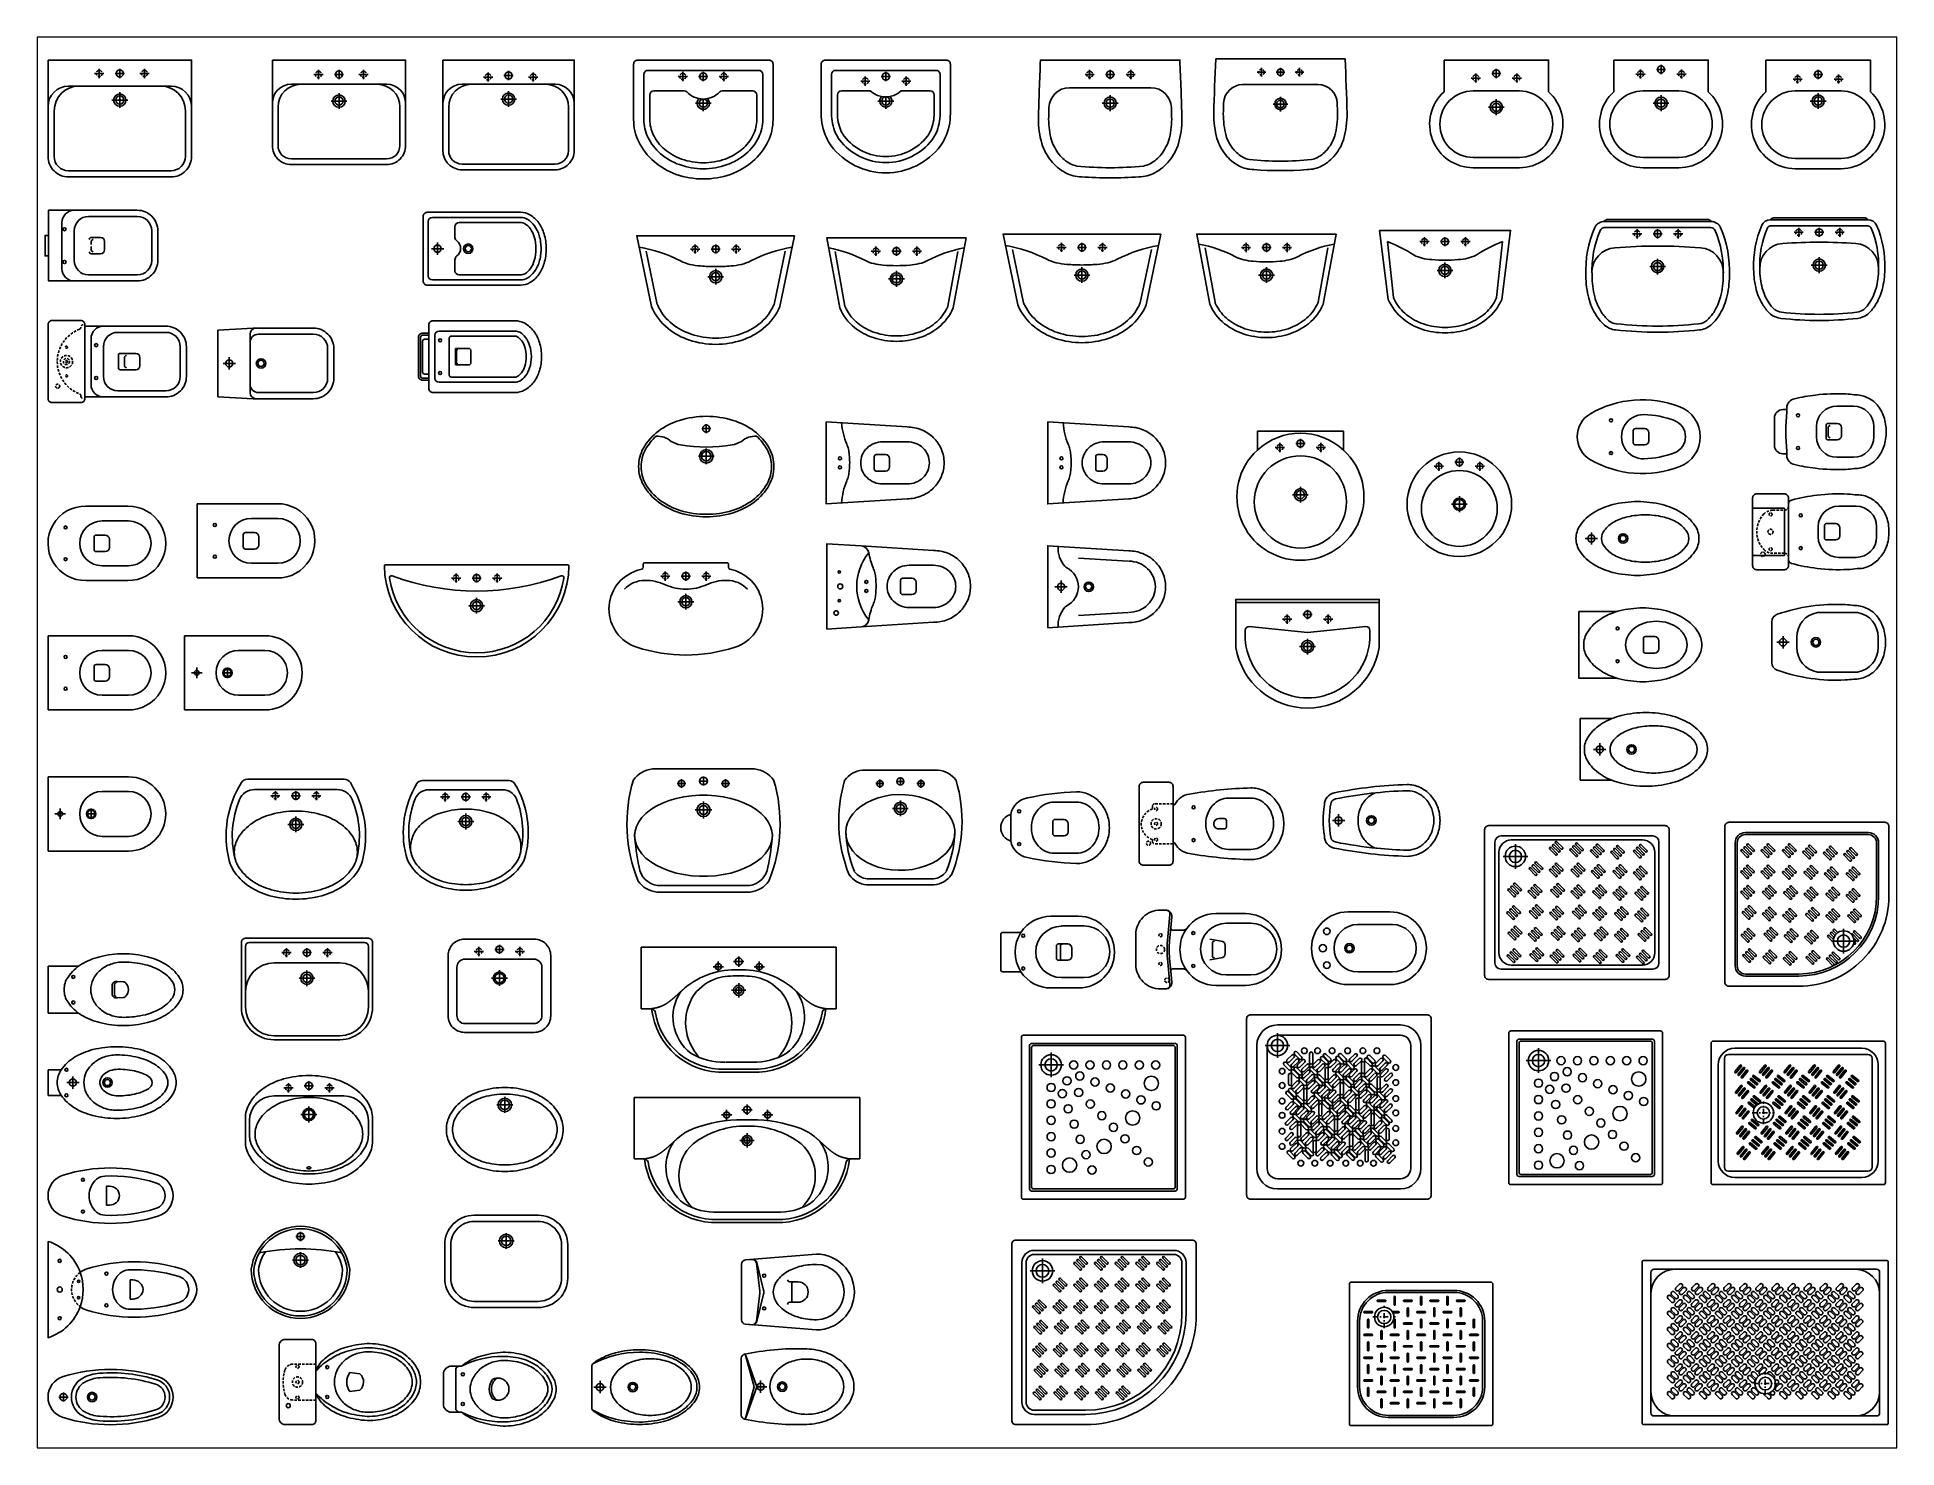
# Paper-space layout 'dwgdownload' of a CAD drawing. Header units: millimetres. Extents: x 26 to 231, y 20 to 176.
# The model-space entities are those that its viewports show. They can reach past a viewport. Long polylines and large blocks are cut down to what shows.
import ezdxf

# ---------------------------------------------------------------- set-up
doc = ezdxf.new("R2010")
doc.units = ezdxf.units.MM
doc.linetypes.add('DASHDOT', pattern=[25.4, 12.7, -6.35, 0, -6.35])
doc.linetypes.add('HIDDEN', pattern=[9.525, 6.35, -3.175])

msp = doc.modelspace()

# ---------------------------------------------------------------- linework, layer by layer
at = {"color": 18, "true_color": 0x000000}
for p, q in [((4.8363, 9.497), (4.8363, 9.542)), ((4.9363, 9.497), (4.9363, 9.542)), ((5.0563, 9.497), (5.0563, 9.542)), ((5.9054, 9.492), (5.9054, 9.537)), ((6.0054, 9.492), (6.0054, 9.537)), ((6.1254, 9.492), (6.1254, 9.537)), ((6.7324, 9.4795), (6.7324, 9.5245)), ((6.8324, 9.487), (6.8324, 9.532)), ((6.9524, 9.4795), (6.9524, 9.5245)), ((7.5121, 9.5345), (8.0521, 9.5345)), ((7.6819, 9.482), (7.6819, 9.527)), ((7.7819, 9.482), (7.7819, 9.527)), ((7.8819, 9.482), (7.8819, 9.527)), ((8.4272, 9.5345), (8.9172, 9.5345)), ((8.6722, 9.482), (8.6722, 9.527)), ((9.6663, 9.492), (9.6663, 9.537)), ((9.7663, 9.492), (9.7663, 9.537)), ((9.8663, 9.492), (9.8663, 9.537)), ((10.483, 9.5251), (10.5247, 9.5251)), ((10.5039, 9.5043), (10.5039, 9.546)), ((10.5758, 9.5251), (10.6176, 9.5251)), ((10.5967, 9.5043), (10.5967, 9.546)), ((10.6687, 9.5251), (10.7105, 9.5251)), ((10.6896, 9.5043), (10.6896, 9.546)), ((11.6494, 9.497), (11.6494, 9.542)), ((12.3528, 9.4941), (12.3528, 9.5391)), ((12.4303, 9.5391), (12.4753, 9.5391)), ((12.4528, 9.5166), (12.4528, 9.5616)), ((12.5528, 9.4941), (12.5528, 9.5391)), ((13.2191, 9.492), (13.2191, 9.537)), ((5.1863, 9.4575), (4.6863, 9.4575)), ((4.8138, 9.5195), (4.8588, 9.5195)), ((4.9138, 9.5195), (4.9363, 9.5195)), ((4.9588, 9.5195), (4.9363, 9.5195)), ((5.0338, 9.5195), (5.0788, 9.5195)), ((6.2375, 9.4666), (5.7732, 9.4666)), ((5.8829, 9.5145), (5.9279, 9.5145)), ((5.9829, 9.5145), (6.0054, 9.5145)), ((6.0279, 9.5145), (6.0054, 9.5145)), ((6.1029, 9.5145), (6.1479, 9.5145)), ((7.0596, 9.4666), (6.6053, 9.4666)), ((6.7099, 9.502), (6.7549, 9.502)), ((6.8099, 9.5095), (6.8324, 9.5095)), ((6.8549, 9.5095), (6.8324, 9.5095)), ((6.8324, 9.356), (6.8324, 9.4331)), ((6.9299, 9.502), (6.9749, 9.502)), ((7.4921, 9.2945), (7.4921, 9.5145)), ((7.5411, 9.4345), (7.6902, 9.4345)), ((7.6594, 9.5045), (7.7044, 9.5045)), ((7.7594, 9.5045), (7.8044, 9.5045)), ((7.8594, 9.5045), (7.9044, 9.5045)), ((7.8735, 9.4345), (8.0231, 9.4345)), ((7.8891, 9.4345), (7.8779, 9.4345)), ((8.0721, 9.5145), (8.0721, 9.2945)), ((8.4072, 9.3245), (8.4072, 9.5145)), ((8.4562, 9.4345), (8.5965, 9.4345)), ((8.5497, 9.482), (8.5947, 9.482)), ((8.5722, 9.4595), (8.5722, 9.5045)), ((8.6497, 9.5045), (8.6947, 9.5045)), ((8.7475, 9.4345), (8.8882, 9.4345)), ((8.7497, 9.482), (8.7947, 9.482)), ((8.7722, 9.4595), (8.7722, 9.5045)), ((8.9372, 9.5145), (8.9372, 9.3245)), ((9.9647, 9.4495), (9.5678, 9.4495)), ((9.6438, 9.5145), (9.6888, 9.5145)), ((9.7438, 9.5145), (9.7888, 9.5145)), ((9.8438, 9.5145), (9.8888, 9.5145)), ((10.781, 9.4648), (10.4124, 9.4648)), ((11.5269, 9.497), (11.5719, 9.497)), ((11.5369, 9.4345), (11.7619, 9.4345)), ((11.5494, 9.4745), (11.5494, 9.5195)), ((11.6269, 9.5195), (11.6719, 9.5195)), ((11.7269, 9.497), (11.7719, 9.497)), ((11.7494, 9.4745), (11.7494, 9.5195)), ((12.3303, 9.5166), (12.3753, 9.5166)), ((12.3653, 9.4345), (12.5403, 9.4345)), ((12.5303, 9.5166), (12.5753, 9.5166)), ((13.0966, 9.492), (13.1416, 9.492)), ((13.1066, 9.4345), (13.3316, 9.4345)), ((13.1191, 9.4695), (13.1191, 9.5145)), ((13.1966, 9.5145), (13.2416, 9.5145)), ((13.2966, 9.492), (13.3416, 9.492)), ((13.3191, 9.4695), (13.3191, 9.5145)), ((4.8977, 9.3895), (4.9363, 9.3895)), ((4.9363, 9.351), (4.9363, 9.4281)), ((4.9748, 9.3895), (4.9363, 9.3895)), ((5.7082, 9.1674), (5.7082, 9.3552)), ((5.9668, 9.3845), (6.0054, 9.3845)), ((6.0054, 9.346), (6.0054, 9.4231)), ((6.0439, 9.3845), (6.0054, 9.3845)), ((6.3025, 9.3552), (6.3025, 9.1674)), ((6.5403, 9.1424), (6.5403, 9.3552)), ((6.7939, 9.3945), (6.8324, 9.3945)), ((6.871, 9.3945), (6.8324, 9.3945)), ((7.1246, 9.3552), (7.1246, 9.1424)), ((7.5211, 9.2945), (7.5211, 9.4145)), ((7.7435, 9.3745), (7.8206, 9.3745)), ((7.7821, 9.336), (7.7821, 9.3945)), ((8.0431, 9.4145), (8.0431, 9.2945)), ((8.4362, 9.3245), (8.4362, 9.4145)), ((8.6336, 9.3845), (8.7107, 9.3845)), ((8.6722, 9.346), (8.6722, 9.4045)), ((8.9082, 9.4145), (8.9082, 9.3245)), ((9.7277, 9.3745), (9.8049, 9.3745)), ((9.7663, 9.336), (9.7663, 9.4131)), ((10.5609, 9.3701), (10.6325, 9.3701)), ((10.5967, 9.3343), (10.5967, 9.406)), ((11.6108, 9.3545), (11.688, 9.3545)), ((11.6494, 9.316), (11.6494, 9.3931)), ((12.4143, 9.3741), (12.4914, 9.3741)), ((12.4528, 9.3355), (12.4528, 9.4127)), ((13.1805, 9.3845), (13.2576, 9.3845)), ((13.2191, 9.346), (13.2191, 9.4231)), ((4.6163, 9.1145), (4.6163, 9.3375)), ((5.2563, 9.3375), (5.2563, 9.1145)), ((6.2375, 9.1024), (5.7732, 9.1024)), ((7.0596, 9.0774), (6.6053, 9.0774)), ((11.5369, 9.1095), (11.7619, 9.1095)), ((12.3653, 9.1095), (12.5403, 9.1095)), ((13.1066, 9.1045), (13.3316, 9.1045)), ((5.1863, 9.0445), (4.6863, 9.0445)), ((4.7841, 8.822), (5.0218, 8.822)), ((6.4609, 8.8169), (6.8909, 8.8169)), ((12.1763, 8.7973), (12.6963, 8.7973)), ((12.9864, 8.8053), (13.4619, 8.8053)), ((4.5891, 8.7295), (4.5891, 8.6295)), ((4.6541, 8.792), (4.6541, 8.567)), ((4.7141, 8.752), (4.7141, 8.607)), ((4.7971, 8.7195), (4.8421, 8.7195)), ((4.7971, 8.7195), (4.8421, 8.7195)), ((5.0918, 8.752), (5.0918, 8.607)), ((6.4409, 8.5319), (6.4409, 8.7969)), ((6.5709, 8.7189), (6.5709, 8.7719)), ((6.5909, 8.7919), (6.8909, 8.7919)), ((7.4574, 8.7278), (8.2274, 8.7278)), ((9.2438, 8.7359), (10.0138, 8.7359)), ((11.2991, 8.6763), (11.2991, 8.7213)), ((11.3991, 8.6763), (11.3991, 8.7213)), ((11.4991, 8.6763), (11.4991, 8.7213)), ((12.1761, 8.7673), (12.6964, 8.7673)), ((12.3138, 8.7372), (12.3588, 8.7372)), ((12.3363, 8.7147), (12.3363, 8.7597)), ((12.4138, 8.7372), (12.4588, 8.7372)), ((12.4363, 8.7147), (12.4363, 8.7597)), ((12.5138, 8.7372), (12.5588, 8.7372)), ((12.5363, 8.7147), (12.5363, 8.7597)), ((12.9863, 8.7753), (13.462, 8.7753)), ((13.1017, 8.7443), (13.1467, 8.7443)), ((13.1242, 8.7218), (13.1242, 8.7668)), ((13.2017, 8.7443), (13.2467, 8.7443)), ((13.2242, 8.7218), (13.2242, 8.7668)), ((13.3017, 8.7443), (13.3467, 8.7443)), ((13.3242, 8.7218), (13.3242, 8.7668)), ((4.7971, 8.6995), (4.7971, 8.6845)), ((4.7971, 8.6745), (4.7971, 8.6595)), ((4.7971, 8.6395), (4.8421, 8.6395)), ((4.7971, 8.6395), (4.8421, 8.6395)), ((4.8621, 8.6995), (4.8621, 8.6795)), ((4.8621, 8.6595), (4.8621, 8.6795)), ((6.4859, 8.6644), (6.4559, 8.6644)), ((6.4859, 8.6644), (6.4859, 8.6944)), ((6.4859, 8.6644), (6.5159, 8.6644)), ((6.4859, 8.6644), (6.4859, 8.6344)), ((7.5041, 8.652), (7.5578, 8.3927)), ((7.7199, 8.6628), (7.7649, 8.6628)), ((7.7424, 8.6403), (7.7424, 8.6853)), ((7.8199, 8.6628), (7.8649, 8.6628)), ((7.8424, 8.6403), (7.8424, 8.6853)), ((7.9199, 8.6628), (7.9649, 8.6628)), ((7.9424, 8.6403), (7.9424, 8.6853)), ((8.1807, 8.652), (8.127, 8.3927)), ((8.4252, 8.6503), (8.4727, 8.3844)), ((8.6015, 8.6523), (8.6465, 8.6523)), ((8.624, 8.6298), (8.624, 8.6748)), ((8.7015, 8.6523), (8.7465, 8.6523)), ((8.724, 8.6298), (8.724, 8.6748)), ((8.8015, 8.6523), (8.8465, 8.6523)), ((8.824, 8.6298), (8.824, 8.6748)), ((9.0228, 8.6503), (8.9753, 8.3844)), ((9.2905, 8.6601), (9.3442, 8.4007)), ((9.5063, 8.6709), (9.5513, 8.6709)), ((9.5288, 8.6484), (9.5288, 8.6934)), ((9.6063, 8.6709), (9.6513, 8.6709)), ((9.6288, 8.6484), (9.6288, 8.6934)), ((9.7063, 8.6709), (9.7513, 8.6709)), ((9.7288, 8.6484), (9.7288, 8.6934)), ((9.9671, 8.6601), (9.9134, 8.4007)), ((10.2301, 8.6689), (10.2776, 8.4029)), ((10.4064, 8.6708), (10.4514, 8.6708)), ((10.4289, 8.6483), (10.4289, 8.6933)), ((10.5064, 8.6708), (10.5514, 8.6708)), ((10.5289, 8.6483), (10.5289, 8.6933)), ((10.6064, 8.6708), (10.6514, 8.6708)), ((10.6289, 8.6483), (10.6289, 8.6933)), ((10.8277, 8.6689), (10.7803, 8.4029)), ((11.1193, 8.6988), (11.148, 8.4259)), ((11.2766, 8.6988), (11.3216, 8.6988)), ((11.3766, 8.6988), (11.4216, 8.6988)), ((11.4766, 8.6988), (11.5216, 8.6988)), ((11.6794, 8.6988), (11.6507, 8.4259)), ((12.4363, 8.5386), (12.4363, 8.6158)), ((13.2242, 8.5457), (13.2242, 8.6228)), ((5.0218, 8.537), (4.7841, 8.537)), ((6.5709, 8.5569), (6.5709, 8.6098)), ((6.8909, 8.5369), (6.5909, 8.5369)), ((7.8038, 8.5278), (7.881, 8.5278)), ((7.8424, 8.4892), (7.8424, 8.5664)), ((8.724, 8.4787), (8.724, 8.5558)), ((9.5902, 8.5359), (9.6674, 8.5359)), ((9.6288, 8.4973), (9.6288, 8.5744)), ((10.4904, 8.5358), (10.5675, 8.5358)), ((10.5289, 8.4972), (10.5289, 8.5744)), ((11.3606, 8.5588), (11.4377, 8.5588)), ((11.3991, 8.5202), (11.3991, 8.5974)), ((12.3977, 8.5772), (12.4748, 8.5772)), ((13.1856, 8.5843), (13.2627, 8.5843)), ((6.8909, 8.5119), (6.4609, 8.5119)), ((8.6854, 8.5173), (8.7626, 8.5173)), ((4.7663, 8.2863), (4.7663, 7.9413)), ((4.9263, 8.2563), (5.1613, 8.2563)), ((6.4934, 8.2628), (6.8634, 8.2628)), ((4.7963, 8.2263), (4.7963, 8.0013)), ((4.8563, 8.1863), (4.8563, 8.0413)), ((5.2313, 8.1863), (5.2313, 8.0413)), ((5.5721, 8.2474), (5.5721, 8.2074)), ((5.5721, 8.2074), (5.5721, 8.0024)), ((5.6121, 8.2474), (5.8801, 8.2474)), ((5.9501, 8.1774), (5.9501, 8.0324)), ((6.4034, 8.2328), (6.4034, 8.0428)), ((6.4134, 8.2428), (6.4434, 8.2428)), ((6.4134, 8.2128), (6.4134, 8.0628)), ((6.4234, 8.2228), (6.4434, 8.2228)), ((6.4434, 8.2528), (6.4434, 8.0228)), ((6.4734, 8.0328), (6.4734, 8.2428)), ((6.5434, 8.0478), (6.5434, 8.2278)), ((6.5534, 8.2378), (6.8634, 8.2378)), ((6.5734, 8.1778), (6.6384, 8.1778)), ((6.5734, 8.1378), (6.5734, 8.1778)), ((6.5784, 8.1728), (6.5855, 8.1728)), ((6.5784, 8.1378), (6.5784, 8.1728)), ((6.6484, 8.1678), (6.6484, 8.1378)), ((4.9293, 8.1438), (4.9293, 8.0838)), ((4.9393, 8.1538), (5.0143, 8.1538)), ((4.9393, 8.1538), (4.9843, 8.1538)), ((4.9393, 8.0738), (5.0143, 8.0738)), ((4.9393, 8.0738), (4.9843, 8.0738)), ((4.9593, 8.1338), (4.9593, 8.0938)), ((5.0343, 8.1338), (5.0343, 8.1138)), ((5.0343, 8.0938), (5.0343, 8.1138)), ((5.4701, 8.1049), (5.4401, 8.1049)), ((5.4701, 8.1049), (5.4701, 8.1349)), ((5.4701, 8.1049), (5.5001, 8.1049)), ((5.4701, 8.1049), (5.4701, 8.0749)), ((6.5734, 8.1378), (6.5734, 8.0978)), ((6.5734, 8.0978), (6.6384, 8.0978)), ((6.5784, 8.1378), (6.5784, 8.1028)), ((6.5784, 8.1028), (6.5855, 8.1028)), ((6.6484, 8.1078), (6.6484, 8.1378)), ((5.5721, 7.9624), (5.5721, 8.0024)), ((6.4134, 8.0328), (6.4434, 8.0328)), ((6.4234, 8.0528), (6.4434, 8.0528)), ((6.8634, 8.0128), (6.4934, 8.0128)), ((6.8634, 8.0378), (6.5534, 8.0378)), ((5.1613, 7.9713), (4.9263, 7.9713)), ((5.8801, 7.9624), (5.6121, 7.9624)), ((13.3109, 7.8968), (13.3911, 7.8968)), ((7.7967, 7.7642), (7.7967, 7.8092)), ((13.0661, 7.8794), (13.0661, 7.8689)), ((13.2576, 7.8019), (13.2576, 7.7419)), ((13.2576, 7.8019), (13.2576, 7.7419)), ((13.2676, 7.8119), (13.3126, 7.8119)), ((13.2676, 7.8119), (13.3126, 7.8119)), ((7.7742, 7.7867), (7.8192, 7.7867)), ((8.6576, 7.7227), (8.7766, 7.7227)), ((9.7376, 7.7228), (9.8566, 7.7228)), ((10.5942, 7.6717), (10.5942, 7.7167)), ((10.6717, 7.7142), (10.7167, 7.7142)), ((10.6942, 7.6917), (10.6942, 7.7367)), ((10.7942, 7.6717), (10.7942, 7.7167)), ((12.3176, 7.7773), (12.3176, 7.7173)), ((12.3176, 7.7773), (12.3176, 7.7173)), ((12.3276, 7.7873), (12.3726, 7.7873)), ((12.3276, 7.7873), (12.3726, 7.7873)), ((12.3926, 7.7673), (12.3926, 7.7473)), ((12.3926, 7.7673), (12.3926, 7.7473)), ((12.3926, 7.7273), (12.3926, 7.7473)), ((12.3926, 7.7273), (12.3926, 7.7473)), ((13.2109, 7.7968), (13.2109, 7.7469)), ((13.2676, 7.7919), (13.2676, 7.7519)), ((13.2676, 7.7319), (13.3126, 7.7319)), ((13.2676, 7.7319), (13.3126, 7.7319)), ((13.3326, 7.7919), (13.3326, 7.7719)), ((13.3326, 7.7519), (13.3326, 7.7719)), ((13.4911, 7.7968), (13.4911, 7.7469)), ((7.7582, 7.6517), (7.8353, 7.6517)), ((7.7967, 7.6131), (7.7967, 7.6902)), ((8.6158, 7.6497), (8.6158, 7.5897)), ((8.6158, 7.6497), (8.6158, 7.5897)), ((8.6258, 7.6597), (8.6708, 7.6597)), ((8.6258, 7.6597), (8.6708, 7.6597)), ((8.6908, 7.6397), (8.6908, 7.6197)), ((8.6908, 7.5997), (8.6908, 7.6197)), ((9.6959, 7.6498), (9.6959, 7.5898)), ((9.6959, 7.6498), (9.6959, 7.5898)), ((9.7059, 7.6598), (9.7309, 7.6598)), ((9.7059, 7.6598), (9.7309, 7.6598)), ((9.7509, 7.6398), (9.7509, 7.6198)), ((9.7509, 7.5998), (9.7509, 7.6198)), ((10.5717, 7.6942), (10.6167, 7.6942)), ((10.7717, 7.6942), (10.8167, 7.6942)), ((11.3692, 7.5804), (11.3692, 7.6254)), ((11.4467, 7.6229), (11.4917, 7.6229)), ((11.4692, 7.6004), (11.4692, 7.6454)), ((11.5692, 7.5804), (11.5692, 7.6254)), ((12.3276, 7.7073), (12.3726, 7.7073)), ((12.3276, 7.7073), (12.3726, 7.7073)), ((13.0661, 7.6749), (13.0661, 7.6644)), ((13.3109, 7.6469), (13.3911, 7.6469)), ((8.6258, 7.5797), (8.6708, 7.5797)), ((8.6258, 7.5797), (8.6708, 7.5797)), ((9.7059, 7.5798), (9.7309, 7.5798)), ((9.7059, 7.5798), (9.7309, 7.5798)), ((11.3467, 7.6029), (11.3917, 7.6029)), ((11.5467, 7.6029), (11.5917, 7.6029)), ((8.6576, 7.5167), (8.7766, 7.5167)), ((9.7376, 7.5168), (9.8566, 7.5168)), ((10.6556, 7.4642), (10.7327, 7.4642)), ((10.6942, 7.4257), (10.6942, 7.5028)), ((11.4692, 7.3793), (11.4692, 7.4565)), ((5.3141, 7.0583), (5.3141, 7.4203)), ((5.7036, 7.4203), (5.3141, 7.4203)), ((5.7071, 7.3486), (5.5781, 7.3486)), ((11.4306, 7.4179), (11.5078, 7.4179)), ((12.8994, 7.3985), (13.0544, 7.3985)), ((13.0544, 7.3985), (13.0544, 7.1685)), ((13.0744, 7.4085), (13.0744, 7.4185)), ((13.0744, 7.4085), (13.0744, 7.1585)), ((13.3192, 7.4084), (13.4044, 7.4084)), ((4.8108, 7.2571), (4.8108, 7.1971)), ((4.8108, 7.2571), (4.8108, 7.1971)), ((4.8208, 7.2671), (4.8658, 7.2671)), ((4.8208, 7.2671), (4.8658, 7.2671)), ((4.9792, 7.3365), (4.8502, 7.3365)), ((5.5387, 7.2693), (5.5387, 7.2093)), ((5.5387, 7.2693), (5.5387, 7.2093)), ((5.5487, 7.2793), (5.5937, 7.2793)), ((5.5487, 7.2793), (5.5937, 7.2793)), ((5.6137, 7.2593), (5.6137, 7.2393)), ((5.6137, 7.2593), (5.6137, 7.2393)), ((12.113, 7.2508), (12.113, 7.2808)), ((13.2192, 7.3084), (13.2192, 7.2585)), ((13.2496, 7.3135), (13.2496, 7.2535)), ((13.2496, 7.3135), (13.2496, 7.2535)), ((13.2596, 7.3235), (13.3046, 7.3235)), ((13.2596, 7.3235), (13.3046, 7.3235)), ((13.3246, 7.3035), (13.3246, 7.2835)), ((13.3246, 7.2635), (13.3246, 7.2835)), ((13.5044, 7.3084), (13.5044, 7.2585)), ((4.8208, 7.1871), (4.8658, 7.1871)), ((4.8208, 7.1871), (4.8658, 7.1871)), ((4.8858, 7.2471), (4.8858, 7.2271)), ((4.8858, 7.2471), (4.8858, 7.2271)), ((4.8858, 7.2071), (4.8858, 7.2271)), ((4.8858, 7.2071), (4.8858, 7.2271)), ((5.5487, 7.1993), (5.5937, 7.1993)), ((5.5487, 7.1993), (5.5937, 7.1993)), ((5.6137, 7.2193), (5.6137, 7.2393)), ((5.6137, 7.2193), (5.6137, 7.2393)), ((12.113, 7.2508), (12.083, 7.2508)), ((12.113, 7.2508), (12.143, 7.2508)), ((12.113, 7.2508), (12.113, 7.2208)), ((13.0544, 7.1685), (12.8994, 7.1685)), ((13.2596, 7.2435), (13.3046, 7.2435)), ((13.2596, 7.2435), (13.3046, 7.2435)), ((4.9792, 7.1177), (4.8502, 7.1177)), ((5.7071, 7.1299), (5.5781, 7.1299)), ((6.5767, 7.0353), (6.5767, 7.0803)), ((6.6767, 7.0353), (6.6767, 7.0803)), ((6.7767, 7.0353), (6.7767, 7.0803)), ((7.5968, 7.0447), (7.5968, 7.0897)), ((7.6968, 7.0447), (7.6968, 7.0897)), ((7.7968, 7.0447), (7.7968, 7.0897)), ((8.7862, 7.1201), (8.9052, 7.1201)), ((9.6117, 7.1556), (9.8535, 7.1403)), ((13.0744, 7.1585), (13.0744, 7.1484)), ((13.3192, 7.1585), (13.4044, 7.1585)), ((5.3141, 7.0583), (5.7036, 7.0583)), ((6.5542, 7.0578), (6.5992, 7.0578)), ((6.6542, 7.0578), (6.6992, 7.0578)), ((6.7542, 7.0578), (6.7992, 7.0578)), ((7.5743, 7.0672), (7.6193, 7.0672)), ((7.6743, 7.0672), (7.7193, 7.0672)), ((7.7743, 7.0672), (7.8193, 7.0672)), ((8.7445, 7.0471), (8.7445, 6.9871)), ((8.7445, 7.0471), (8.7445, 6.9871)), ((8.7545, 7.0571), (8.7995, 7.0571)), ((8.7545, 7.0571), (8.7995, 7.0571)), ((8.8195, 7.0371), (8.8195, 7.0171)), ((8.8195, 6.9971), (8.8195, 7.0171)), ((9.5267, 7.0152), (9.4967, 7.0152)), ((9.5267, 7.0152), (9.5267, 7.0452)), ((9.5267, 7.0152), (9.5567, 7.0152)), ((9.5267, 7.0152), (9.5267, 6.9852)), ((6.6381, 6.9228), (6.7152, 6.9228)), ((6.6767, 6.8842), (6.6767, 6.9614)), ((7.6582, 6.9422), (7.7354, 6.9422)), ((7.6968, 6.9036), (7.6968, 6.9807)), ((8.7545, 6.9771), (8.7995, 6.9771)), ((8.7545, 6.9771), (8.7995, 6.9771)), ((8.7862, 6.9141), (8.9052, 6.9141)), ((10.379, 6.9382), (11.079, 6.9382)), ((10.729, 6.8577), (10.729, 6.9027)), ((10.729, 6.8577), (10.729, 6.9027)), ((9.6117, 6.8748), (9.8535, 6.8901)), ((10.6515, 6.8577), (10.6065, 6.8577)), ((10.629, 6.8352), (10.629, 6.8802)), ((10.729, 6.8802), (10.7065, 6.8802)), ((10.729, 6.8802), (10.7515, 6.8802)), ((10.8065, 6.8577), (10.8515, 6.8577)), ((10.829, 6.8352), (10.829, 6.8802)), ((13.2158, 6.8894), (13.4111, 6.8894)), ((4.5863, 6.4145), (4.5863, 6.7765)), ((4.9758, 6.7765), (4.5863, 6.7765)), ((5.2516, 6.4144), (5.2516, 6.7765)), ((5.2516, 6.7765), (5.6445, 6.7765)), ((10.729, 6.7232), (10.6904, 6.7232)), ((10.729, 6.6846), (10.729, 6.7618)), ((10.729, 6.7232), (10.7676, 6.7232)), ((12.3668, 6.762), (12.3668, 6.702)), ((12.3668, 6.762), (12.3668, 6.702)), ((12.3768, 6.772), (12.4218, 6.772)), ((12.3768, 6.772), (12.4218, 6.772)), ((12.4418, 6.752), (12.4418, 6.732)), ((12.4418, 6.752), (12.4418, 6.732)), ((12.4418, 6.712), (12.4418, 6.732)), ((12.4418, 6.712), (12.4418, 6.732)), ((13.0479, 6.7444), (13.0179, 6.7444)), ((13.0479, 6.7444), (13.0479, 6.7744)), ((13.0479, 6.7444), (13.0779, 6.7444)), ((13.0479, 6.7444), (13.0479, 6.7144)), ((13.1158, 6.7694), (13.1158, 6.7194)), ((13.5111, 6.7694), (13.5111, 6.7194)), ((4.8108, 6.6255), (4.8108, 6.5655)), ((4.8108, 6.6255), (4.8108, 6.5655)), ((4.8208, 6.6355), (4.8658, 6.6355)), ((4.8208, 6.6355), (4.8658, 6.6355)), ((4.9792, 6.7049), (4.8502, 6.7049)), ((5.3116, 6.6215), (5.3116, 6.5695)), ((5.3116, 6.6215), (5.3116, 6.5695)), ((5.4616, 6.6215), (5.4616, 6.5695)), ((12.3768, 6.692), (12.4218, 6.692)), ((12.3768, 6.692), (12.4218, 6.692)), ((4.8208, 6.5555), (4.8658, 6.5555)), ((4.8208, 6.5555), (4.8658, 6.5555)), ((4.8858, 6.6155), (4.8858, 6.5955)), ((4.8858, 6.6155), (4.8858, 6.5955)), ((4.8858, 6.5755), (4.8858, 6.5955)), ((4.8858, 6.5755), (4.8858, 6.5955)), ((5.2855, 6.5955), (5.3376, 6.5955)), ((5.4355, 6.5955), (5.4876, 6.5955)), ((13.2158, 6.5994), (13.4111, 6.5994)), ((4.9792, 6.4861), (4.8502, 6.4861)), ((4.5863, 6.4145), (4.9758, 6.4145)), ((5.6445, 6.4144), (5.2516, 6.4144)), ((12.154, 6.2219), (12.124, 6.2219)), ((12.154, 6.2219), (12.154, 6.2519)), ((12.154, 6.2219), (12.154, 6.1919)), ((12.154, 6.2219), (12.184, 6.2219)), ((4.5863, 5.7261), (4.5863, 6.0882)), ((4.5863, 6.0882), (4.9792, 6.0882)), ((8.0316, 6.1266), (7.5343, 6.1266)), ((7.6757, 6.0344), (7.6757, 6.0773)), ((7.783, 6.0462), (7.783, 6.0891)), ((7.8902, 6.0344), (7.8902, 6.0773)), ((8.9276, 6.1208), (8.5585, 6.1208)), ((8.7431, 6.0458), (8.7431, 6.0858)), ((5.5939, 6.0261), (5.9959, 6.0261)), ((5.6724, 5.9961), (5.7174, 5.9961)), ((5.6949, 5.9736), (5.6949, 6.0186)), ((5.7724, 5.9961), (5.8174, 5.9961)), ((5.7949, 5.9736), (5.7949, 6.0186)), ((5.8724, 5.9961), (5.9174, 5.9961)), ((5.8949, 5.9736), (5.8949, 6.0186)), ((6.4434, 6.0251), (6.804, 6.0251)), ((6.5012, 5.99), (6.5462, 5.99)), ((6.5237, 5.9675), (6.5237, 6.0125)), ((6.6012, 5.99), (6.6462, 5.99)), ((6.6237, 5.9675), (6.6237, 6.0125)), ((6.7012, 5.99), (6.7462, 5.99)), ((6.7237, 5.9675), (6.7237, 6.0125)), ((7.6972, 6.0558), (7.6543, 6.0558)), ((7.8044, 6.0676), (7.7615, 6.0676)), ((7.9117, 6.0558), (7.8688, 6.0558)), ((8.6631, 6.0548), (8.6231, 6.0548)), ((8.6431, 6.0348), (8.6431, 6.0748)), ((8.7631, 6.0658), (8.7231, 6.0658)), ((8.8631, 6.0548), (8.8231, 6.0548)), ((8.8431, 6.0348), (8.8431, 6.0748)), ((4.6202, 5.9071), (4.6723, 5.9071)), ((4.6463, 5.9331), (4.6463, 5.8811)), ((4.6463, 5.9331), (4.6463, 5.8811)), ((4.7702, 5.9071), (4.8223, 5.9071)), ((4.7963, 5.9331), (4.7963, 5.8811)), ((6.6237, 5.8314), (6.6237, 5.9085)), ((7.7416, 5.9266), (7.8244, 5.9266)), ((7.783, 5.8853), (7.783, 5.968)), ((8.7045, 5.9344), (8.7816, 5.9344)), ((8.7431, 5.8958), (8.7431, 5.973)), ((9.2824, 5.775), (9.2824, 5.905)), ((9.4924, 5.965), (9.6024, 5.965)), ((10.073, 5.9561), (10.073, 5.762)), ((10.343, 5.9841), (10.453, 5.9841)), ((10.88, 5.8753), (10.88, 5.9053)), ((5.7563, 5.8561), (5.8335, 5.8561)), ((5.7949, 5.8176), (5.7949, 5.8947)), ((6.5851, 5.87), (6.6622, 5.87)), ((9.4865, 5.87), (9.4865, 5.81)), ((9.4865, 5.87), (9.4865, 5.81)), ((9.4965, 5.88), (9.5415, 5.88)), ((9.4965, 5.88), (9.5415, 5.88)), ((9.5615, 5.86), (9.5615, 5.84)), ((9.5615, 5.82), (9.5615, 5.84)), ((10.2957, 5.8841), (10.323, 5.8841)), ((10.2958, 5.8341), (10.323, 5.8341)), ((10.333, 5.8741), (10.333, 5.8591)), ((10.333, 5.8441), (10.333, 5.8591)), ((10.88, 5.8753), (10.85, 5.8753)), ((10.88, 5.8753), (10.91, 5.8753)), ((10.88, 5.8753), (10.88, 5.8453)), ((12.8642, 5.8162), (13.4642, 5.8162)), ((12.8642, 5.8062), (13.4642, 5.8062)), ((4.9792, 5.7261), (4.5863, 5.7261)), ((9.6024, 5.715), (9.4924, 5.715)), ((9.4965, 5.8), (9.5415, 5.8)), ((10.453, 5.7341), (10.343, 5.7341)), ((11.6425, 5.18), (11.6425, 5.77)), ((11.6625, 5.23), (11.6625, 5.72)), ((11.6725, 5.8), (12.4125, 5.8)), ((11.7225, 5.78), (12.3625, 5.78)), ((11.7425, 5.64), (11.7425, 5.76)), ((11.9099, 5.736), (11.9382, 5.7077)), ((11.9453, 5.7148), (11.917, 5.743)), ((11.9241, 5.7501), (11.9524, 5.7218)), ((11.9594, 5.7289), (11.9312, 5.7572)), ((11.9382, 5.7643), (11.9665, 5.736)), ((11.9736, 5.743), (11.9453, 5.7713)), ((12.0089, 5.7289), (12.0372, 5.7006)), ((12.0443, 5.7077), (12.016, 5.736)), ((12.0231, 5.743), (12.0514, 5.7148)), ((12.0584, 5.7218), (12.0302, 5.7501)), ((12.0372, 5.7572), (12.0655, 5.7289)), ((12.0726, 5.736), (12.0443, 5.7643)), ((12.11, 5.7239), (12.1383, 5.6956)), ((12.1453, 5.7027), (12.1171, 5.731)), ((12.1241, 5.738), (12.1524, 5.7097)), ((12.1595, 5.7168), (12.1312, 5.7451)), ((12.1383, 5.7522), (12.1666, 5.7239)), ((12.1736, 5.731), (12.1453, 5.7592)), ((12.209, 5.7168), (12.2373, 5.6885)), ((12.2443, 5.6956), (12.2161, 5.7239)), ((12.2231, 5.731), (12.2514, 5.7027)), ((12.2585, 5.7097), (12.2302, 5.738)), ((12.2373, 5.7451), (12.2655, 5.7168)), ((12.2726, 5.7239), (12.2443, 5.7522)), ((12.3201, 5.7218), (12.3483, 5.6935)), ((12.3554, 5.7006), (12.3271, 5.7289)), ((12.3342, 5.736), (12.3625, 5.7077)), ((12.3696, 5.7148), (12.3413, 5.743)), ((12.3483, 5.7501), (12.3766, 5.7218)), ((12.3837, 5.7289), (12.3554, 5.7572)), ((12.4225, 5.72), (12.4225, 5.23)), ((12.4425, 5.77), (12.4425, 5.18)), ((12.8142, 5.1662), (12.8142, 5.7662)), ((12.8242, 5.1662), (12.8242, 5.7662)), ((12.8436, 5.7248), (12.8719, 5.6966)), ((12.879, 5.7036), (12.8507, 5.7319)), ((12.8578, 5.739), (12.886, 5.7107)), ((12.8931, 5.7178), (12.8648, 5.746)), ((12.8719, 5.7531), (12.9002, 5.7248)), ((12.9073, 5.7319), (12.879, 5.7602)), ((12.9426, 5.7248), (12.9709, 5.6966)), ((12.978, 5.7036), (12.9497, 5.7319)), ((12.9567, 5.739), (12.985, 5.7107)), ((12.9921, 5.7178), (12.9638, 5.746)), ((12.9709, 5.7531), (12.9992, 5.7248)), ((13.0062, 5.7319), (12.978, 5.7602)), ((13.0466, 5.7248), (13.0749, 5.6966)), ((13.082, 5.7036), (13.0537, 5.7319)), ((13.0608, 5.739), (13.089, 5.7107)), ((13.0961, 5.7178), (13.0678, 5.746)), ((13.0749, 5.7531), (13.1032, 5.7248)), ((13.1103, 5.7319), (13.082, 5.7602)), ((13.1456, 5.7178), (13.1739, 5.6895)), ((13.181, 5.6966), (13.1527, 5.7248)), ((13.1598, 5.7319), (13.188, 5.7036)), ((13.1951, 5.7107), (13.1668, 5.739)), ((13.1739, 5.746), (13.2022, 5.7178)), ((13.2093, 5.7248), (13.181, 5.7531)), ((13.282, 5.6915), (13.2537, 5.7198)), ((13.2608, 5.7269), (13.2891, 5.6986)), ((13.2962, 5.7057), (13.2679, 5.734)), ((13.2749, 5.741), (13.3032, 5.7127)), ((13.3103, 5.7198), (13.282, 5.7481)), ((13.3598, 5.7198), (13.3881, 5.6915)), ((13.3952, 5.6986), (13.3669, 5.7269)), ((13.3739, 5.734), (13.4022, 5.7057)), ((13.4093, 5.7127), (13.381, 5.741)), ((13.5042, 5.7662), (13.5042, 5.5062)), ((13.5142, 5.7662), (13.5142, 5.5062)), ((11.6825, 5.7), (11.8025, 5.7)), ((11.8109, 5.637), (11.8392, 5.6087)), ((11.8463, 5.6158), (11.818, 5.644)), ((11.8251, 5.6511), (11.8534, 5.6228)), ((11.8604, 5.6299), (11.8322, 5.6582)), ((11.8392, 5.6653), (11.8675, 5.637)), ((11.8746, 5.644), (11.8463, 5.6723)), ((11.9099, 5.6299), (11.9382, 5.6016)), ((11.9453, 5.6087), (11.917, 5.637)), ((11.9241, 5.644), (11.9524, 5.6158)), ((11.9594, 5.6228), (11.9312, 5.6511)), ((11.9382, 5.6582), (11.9665, 5.6299)), ((11.9736, 5.637), (11.9453, 5.6653)), ((12.016, 5.6299), (12.0443, 5.6016)), ((12.0514, 5.6087), (12.0231, 5.637)), ((12.0302, 5.644), (12.0584, 5.6158)), ((12.0655, 5.6228), (12.0372, 5.6511)), ((12.0443, 5.6582), (12.0726, 5.6299)), ((12.0796, 5.637), (12.0514, 5.6653)), ((12.1504, 5.6016), (12.1221, 5.6299)), ((12.1291, 5.637), (12.1574, 5.6087)), ((12.1645, 5.6158), (12.1362, 5.644)), ((12.1433, 5.6511), (12.1716, 5.6228)), ((12.1786, 5.6299), (12.1504, 5.6582)), ((12.2564, 5.6016), (12.2281, 5.6299)), ((12.2352, 5.637), (12.2635, 5.6087)), ((12.2706, 5.6158), (12.2423, 5.644)), ((12.2494, 5.6511), (12.2776, 5.6228)), ((12.2847, 5.6299), (12.2564, 5.6582)), ((12.3342, 5.6299), (12.3625, 5.6016)), ((12.3696, 5.6087), (12.3413, 5.637)), ((12.3483, 5.644), (12.3766, 5.6158)), ((12.3837, 5.6228), (12.3554, 5.6511)), ((12.8784, 5.5996), (12.8501, 5.6279)), ((12.8572, 5.635), (12.8854, 5.6067)), ((12.8925, 5.6138), (12.8642, 5.642)), ((12.8713, 5.6491), (12.8996, 5.6208)), ((12.9067, 5.6279), (12.8784, 5.6562)), ((12.978, 5.5996), (12.9497, 5.6279)), ((12.9567, 5.635), (12.985, 5.6067)), ((12.9921, 5.6138), (12.9638, 5.642)), ((12.9709, 5.6491), (12.9992, 5.6208)), ((13.0062, 5.6279), (12.978, 5.6562)), ((13.082, 5.5976), (13.0537, 5.6258)), ((13.0608, 5.6329), (13.089, 5.6046)), ((13.0961, 5.6117), (13.0678, 5.64)), ((13.0749, 5.6471), (13.1032, 5.6188)), ((13.1103, 5.6258), (13.082, 5.6541)), ((13.188, 5.5976), (13.1598, 5.6258)), ((13.1668, 5.6329), (13.1951, 5.6046)), ((13.2022, 5.6117), (13.1739, 5.64)), ((13.181, 5.6471), (13.2093, 5.6188)), ((13.2163, 5.6258), (13.188, 5.6541)), ((13.2467, 5.7127), (13.2749, 5.6845)), ((13.2658, 5.6258), (13.2941, 5.5976)), ((13.3012, 5.6046), (13.2729, 5.6329)), ((13.28, 5.64), (13.3082, 5.6117)), ((13.3153, 5.6188), (13.287, 5.6471)), ((13.3457, 5.7057), (13.3739, 5.6774)), ((13.381, 5.6845), (13.3527, 5.7127)), ((13.3719, 5.6258), (13.4002, 5.5976)), ((13.4072, 5.6046), (13.379, 5.6329)), ((13.386, 5.64), (13.4143, 5.6117)), ((13.4214, 5.6188), (13.3931, 5.6471)), ((7.559, 5.558), (8.007, 5.558)), ((8.5787, 5.5608), (8.9074, 5.5608)), ((8.5815, 5.5907), (8.9046, 5.5907)), ((11.7069, 5.533), (11.7352, 5.5047)), ((11.7423, 5.5118), (11.714, 5.54)), ((11.7211, 5.5471), (11.7494, 5.5188)), ((11.7564, 5.5259), (11.7281, 5.5542)), ((11.7352, 5.5613), (11.7635, 5.533)), ((11.7706, 5.54), (11.7423, 5.5683)), ((11.8413, 5.5047), (11.813, 5.533)), ((11.8201, 5.54), (11.8484, 5.5118)), ((11.8554, 5.5188), (11.8271, 5.5471)), ((11.8342, 5.5542), (11.8625, 5.5259)), ((11.8696, 5.533), (11.8413, 5.5613)), ((11.9524, 5.5097), (11.9241, 5.538)), ((11.9312, 5.5451), (11.9594, 5.5168)), ((11.9665, 5.5238), (11.9382, 5.5521)), ((11.9453, 5.5592), (11.9736, 5.5309)), ((11.9807, 5.538), (11.9524, 5.5663)), ((12.0302, 5.538), (12.0584, 5.5097)), ((12.0655, 5.5168), (12.0372, 5.5451)), ((12.0443, 5.5521), (12.0726, 5.5238)), ((12.0796, 5.5309), (12.0514, 5.5592)), ((12.115, 5.6228), (12.1433, 5.5946)), ((12.1362, 5.538), (12.1645, 5.5097)), ((12.1716, 5.5168), (12.1433, 5.5451)), ((12.1504, 5.5521), (12.1786, 5.5238)), ((12.1857, 5.5309), (12.1574, 5.5592)), ((12.2211, 5.6228), (12.2494, 5.5946)), ((12.2706, 5.5097), (12.2423, 5.538)), ((12.2494, 5.5451), (12.2776, 5.5168)), ((12.2847, 5.5238), (12.2564, 5.5521)), ((12.3201, 5.6158), (12.3483, 5.5875)), ((12.3554, 5.5946), (12.3271, 5.6228)), ((12.3766, 5.5097), (12.3483, 5.538)), ((12.3554, 5.5451), (12.3837, 5.5168)), ((12.3908, 5.5238), (12.3625, 5.5521)), ((12.843, 5.6208), (12.8713, 5.5925)), ((12.8578, 5.536), (12.886, 5.5077)), ((12.8931, 5.5148), (12.8648, 5.543)), ((12.8719, 5.5501), (12.9002, 5.5218)), ((12.9073, 5.5289), (12.879, 5.5572)), ((12.9426, 5.6208), (12.9709, 5.5925)), ((12.9638, 5.536), (12.9921, 5.5077)), ((12.9992, 5.5148), (12.9709, 5.543)), ((12.978, 5.5501), (13.0062, 5.5218)), ((13.0133, 5.5289), (12.985, 5.5572)), ((13.0466, 5.6188), (13.0749, 5.5905)), ((13.0678, 5.5339), (13.0961, 5.5056)), ((13.1032, 5.5127), (13.0749, 5.541)), ((13.082, 5.5481), (13.1103, 5.5198)), ((13.1173, 5.5268), (13.089, 5.5551)), ((13.1527, 5.6188), (13.181, 5.5905)), ((13.2022, 5.5056), (13.1739, 5.5339)), ((13.181, 5.541), (13.2093, 5.5127)), ((13.2163, 5.5198), (13.188, 5.5481)), ((13.2517, 5.6117), (13.28, 5.5834)), ((13.287, 5.5905), (13.2588, 5.6188)), ((13.3082, 5.5056), (13.28, 5.5339)), ((13.287, 5.541), (13.3153, 5.5127)), ((13.3224, 5.5198), (13.2941, 5.5481)), ((13.3577, 5.6117), (13.386, 5.5834)), ((13.3931, 5.5905), (13.3648, 5.6188)), ((13.386, 5.5339), (13.4143, 5.5056)), ((13.4214, 5.5127), (13.3931, 5.541)), ((8.01, 5.526), (7.556, 5.526)), ((11.7514, 5.4148), (11.7231, 5.4431)), ((11.7302, 5.4502), (11.7585, 5.4219)), ((11.7656, 5.429), (11.7373, 5.4572)), ((11.8059, 5.5259), (11.8342, 5.4976)), ((11.8625, 5.4198), (11.8342, 5.4481)), ((11.8413, 5.4552), (11.8696, 5.4269)), ((11.8766, 5.434), (11.8484, 5.4623)), ((11.917, 5.5309), (11.9453, 5.5026)), ((11.9403, 5.4481), (11.9686, 5.4198)), ((11.9756, 5.4269), (11.9474, 5.4552)), ((12.016, 5.5238), (12.0443, 5.4956)), ((12.0514, 5.5026), (12.0231, 5.5309)), ((12.0726, 5.4178), (12.0443, 5.4461)), ((12.0514, 5.4531), (12.0796, 5.4248)), ((12.0867, 5.4319), (12.0584, 5.4602)), ((12.1221, 5.5238), (12.1504, 5.4956)), ((12.1574, 5.5026), (12.1291, 5.5309)), ((12.1504, 5.4461), (12.1786, 5.4178)), ((12.1857, 5.4248), (12.1574, 5.4531)), ((12.2211, 5.5168), (12.2494, 5.4885)), ((12.2564, 5.4956), (12.2281, 5.5238)), ((12.2352, 5.5309), (12.2635, 5.5026)), ((12.2564, 5.4461), (12.2847, 5.4178)), ((12.2918, 5.4248), (12.2635, 5.4531)), ((12.3271, 5.5168), (12.3554, 5.4885)), ((12.3625, 5.4956), (12.3342, 5.5238)), ((12.3413, 5.5309), (12.3696, 5.5026)), ((12.3908, 5.4178), (12.3625, 5.4461)), ((12.8436, 5.5218), (12.8719, 5.4935)), ((12.879, 5.5006), (12.8507, 5.5289)), ((12.9002, 5.4158), (12.8719, 5.444)), ((12.879, 5.4511), (12.9073, 5.4228)), ((12.9143, 5.4299), (12.886, 5.4582)), ((12.9497, 5.5218), (12.978, 5.4935)), ((12.985, 5.5006), (12.9567, 5.5289)), ((12.978, 5.444), (13.0062, 5.4158)), ((13.0133, 5.4228), (12.985, 5.4511)), ((13.0537, 5.5198), (13.082, 5.4915)), ((13.089, 5.4986), (13.0608, 5.5268)), ((13.1123, 5.4158), (13.084, 5.444)), ((13.1527, 5.5127), (13.181, 5.4844)), ((13.188, 5.4915), (13.1598, 5.5198)), ((13.1668, 5.5268), (13.1951, 5.4986)), ((13.188, 5.442), (13.2163, 5.4137)), ((13.2234, 5.4208), (13.1951, 5.4491)), ((13.2588, 5.5127), (13.287, 5.4844)), ((13.2941, 5.4915), (13.2658, 5.5198)), ((13.2729, 5.5268), (13.3012, 5.4986)), ((13.3224, 5.4137), (13.2941, 5.442)), ((13.3577, 5.5056), (13.386, 5.4773)), ((13.3931, 5.4844), (13.3648, 5.5127)), ((13.3719, 5.5198), (13.4002, 5.4915)), ((13.4072, 5.4986), (13.379, 5.5268)), ((13.4285, 5.4137), (13.4002, 5.442)), ((9.6383, 5.3611), (9.5283, 5.3611)), ((10.046, 5.29), (10.0577, 5.4162)), ((10.0617, 5.3517), (10.0559, 5.2889)), ((10.4525, 5.3738), (10.3325, 5.3738)), ((11.1427, 5.3678), (10.9744, 5.3678)), ((11.7019, 5.4219), (11.7302, 5.3936)), ((11.7373, 5.4007), (11.709, 5.429)), ((11.7161, 5.436), (11.7443, 5.4077)), ((11.7373, 5.3512), (11.7656, 5.3229)), ((11.7726, 5.33), (11.7443, 5.3582)), ((11.813, 5.4269), (11.8413, 5.3986)), ((11.8484, 5.4057), (11.8201, 5.434)), ((11.8271, 5.441), (11.8554, 5.4128)), ((11.8716, 5.3229), (11.8433, 5.3512)), ((11.912, 5.4198), (11.9403, 5.3915)), ((11.9474, 5.3986), (11.9191, 5.4269)), ((11.9261, 5.434), (11.9544, 5.4057)), ((11.9615, 5.4128), (11.9332, 5.441)), ((11.9827, 5.3279), (11.9544, 5.3562)), ((12.0231, 5.4248), (12.0514, 5.3966)), ((12.0584, 5.4036), (12.0302, 5.4319)), ((12.0372, 5.439), (12.0655, 5.4107)), ((12.1221, 5.4178), (12.1504, 5.3895)), ((12.1574, 5.3966), (12.1291, 5.4248)), ((12.1362, 5.4319), (12.1645, 5.4036)), ((12.1716, 5.4107), (12.1433, 5.439)), ((12.1928, 5.3259), (12.1645, 5.3541)), ((12.2281, 5.4178), (12.2564, 5.3895)), ((12.2635, 5.3966), (12.2352, 5.4248)), ((12.2423, 5.4319), (12.2706, 5.4036)), ((12.2776, 5.4107), (12.2494, 5.439)), ((12.3271, 5.4107), (12.3554, 5.3824)), ((12.3625, 5.3895), (12.3342, 5.4178)), ((12.3413, 5.4248), (12.3696, 5.3966)), ((12.3766, 5.4036), (12.3483, 5.4319)), ((12.3554, 5.439), (12.3837, 5.4107)), ((12.4061, 5.3226), (12.3778, 5.3509)), ((12.8507, 5.4228), (12.879, 5.3945)), ((12.886, 5.4016), (12.8578, 5.4299)), ((12.8648, 5.437), (12.8931, 5.4087)), ((12.9497, 5.4158), (12.978, 5.3875)), ((12.985, 5.3945), (12.9567, 5.4228)), ((12.9638, 5.4299), (12.9921, 5.4016)), ((12.9992, 5.4087), (12.9709, 5.437)), ((13.0204, 5.3238), (12.9921, 5.3521)), ((13.0487, 5.4087), (13.077, 5.3804)), ((13.084, 5.3875), (13.0557, 5.4158)), ((13.0628, 5.4228), (13.0911, 5.3945)), ((13.0982, 5.4016), (13.0699, 5.4299)), ((13.077, 5.437), (13.1052, 5.4087)), ((13.1598, 5.4137), (13.188, 5.3854)), ((13.1951, 5.3925), (13.1668, 5.4208)), ((13.1739, 5.4278), (13.2022, 5.3996)), ((13.2093, 5.4066), (13.181, 5.4349)), ((13.2588, 5.4066), (13.287, 5.3784)), ((13.2941, 5.3854), (13.2658, 5.4137)), ((13.2729, 5.4208), (13.3012, 5.3925)), ((13.3082, 5.3996), (13.28, 5.4278)), ((13.287, 5.4349), (13.3153, 5.4066)), ((13.3648, 5.4066), (13.3931, 5.3784)), ((13.4002, 5.3854), (13.3719, 5.4137)), ((13.379, 5.4208), (13.4072, 5.3925)), ((13.4143, 5.3996), (13.386, 5.4278)), ((13.3931, 5.4349), (13.4214, 5.4066)), ((5.5491, 4.9654), (5.5491, 5.2604)), ((5.5691, 5.2804), (6.1291, 5.2804)), ((6.1491, 5.2604), (6.1491, 4.9654)), ((6.7878, 5.2241), (6.7878, 5.2691)), ((9.5041, 5.2631), (9.5041, 5.2031)), ((9.5041, 5.2631), (9.5041, 5.2031)), ((9.5141, 5.2731), (9.5591, 5.2731)), ((9.5141, 5.2731), (9.5591, 5.2731)), ((9.5241, 5.2631), (9.5241, 5.2031)), ((10.3078, 5.2859), (10.2528, 5.2958)), ((10.2648, 5.2759), (10.2648, 5.2159)), ((10.3278, 5.2659), (10.3278, 5.2459)), ((11.709, 5.3229), (11.7373, 5.2946)), ((11.7443, 5.3017), (11.7161, 5.33)), ((11.7231, 5.337), (11.7514, 5.3087)), ((11.7585, 5.3158), (11.7302, 5.3441)), ((11.808, 5.3158), (11.8363, 5.2875)), ((11.8433, 5.2946), (11.8151, 5.3229)), ((11.8221, 5.33), (11.8504, 5.3017)), ((11.8575, 5.3087), (11.8292, 5.337)), ((11.8363, 5.3441), (11.8646, 5.3158)), ((11.9191, 5.3208), (11.9474, 5.2925)), ((11.9544, 5.2996), (11.9261, 5.3279)), ((11.9332, 5.335), (11.9615, 5.3067)), ((11.9686, 5.3138), (11.9403, 5.342)), ((11.9474, 5.3491), (11.9756, 5.3208)), ((12.0181, 5.3138), (12.0463, 5.2855)), ((12.0534, 5.2925), (12.0251, 5.3208)), ((12.0322, 5.3279), (12.0605, 5.2996)), ((12.0676, 5.3067), (12.0393, 5.335)), ((12.0463, 5.342), (12.0746, 5.3138)), ((12.0817, 5.3208), (12.0534, 5.3491)), ((12.1291, 5.3188), (12.1574, 5.2905)), ((12.1645, 5.2976), (12.1362, 5.3259)), ((12.1433, 5.3329), (12.1716, 5.3046)), ((12.1786, 5.3117), (12.1504, 5.34)), ((12.1574, 5.3471), (12.1857, 5.3188)), ((12.2281, 5.3117), (12.2564, 5.2834)), ((12.2635, 5.2905), (12.2352, 5.3188)), ((12.2423, 5.3259), (12.2706, 5.2976)), ((12.2776, 5.3046), (12.2494, 5.3329)), ((12.2564, 5.34), (12.2847, 5.3117)), ((12.2918, 5.3188), (12.2635, 5.3471)), ((12.3425, 5.3155), (12.3707, 5.2873)), ((12.3778, 5.2943), (12.3495, 5.3226)), ((12.3566, 5.3297), (12.3849, 5.3014)), ((12.392, 5.3085), (12.3637, 5.3368)), ((12.3707, 5.3438), (12.399, 5.3155)), ((12.8457, 5.3117), (12.8739, 5.2835)), ((12.881, 5.2905), (12.8527, 5.3188)), ((12.8598, 5.3259), (12.8881, 5.2976)), ((12.8952, 5.3047), (12.8669, 5.333)), ((12.8739, 5.34), (12.9022, 5.3117)), ((12.9093, 5.3188), (12.881, 5.3471)), ((12.9567, 5.3168), (12.985, 5.2885)), ((12.9921, 5.2956), (12.9638, 5.3238)), ((12.9709, 5.3309), (12.9992, 5.3026)), ((13.0062, 5.3097), (12.978, 5.338)), ((12.985, 5.3451), (13.0133, 5.3168)), ((13.0557, 5.3097), (13.084, 5.2814)), ((13.0911, 5.2885), (13.0628, 5.3168)), ((13.0699, 5.3238), (13.0982, 5.2956)), ((13.1052, 5.3026), (13.077, 5.3309)), ((13.084, 5.338), (13.1123, 5.3097)), ((13.1194, 5.3168), (13.0911, 5.3451)), ((13.1547, 5.3026), (13.183, 5.2743)), ((13.1901, 5.2814), (13.1618, 5.3097)), ((13.1689, 5.3168), (13.1972, 5.2885)), ((13.2042, 5.2956), (13.176, 5.3238)), ((13.183, 5.3309), (13.2113, 5.3026)), ((13.2184, 5.3097), (13.1901, 5.338)), ((13.2658, 5.3076), (13.2939, 5.2795)), ((13.2938, 5.2938), (13.2729, 5.3147)), ((13.28, 5.3218), (13.2967, 5.305)), ((13.3434, 5.287), (13.2834, 5.287)), ((13.3015, 5.3144), (13.287, 5.3289)), ((13.2941, 5.3359), (13.3079, 5.3222)), ((13.3156, 5.3286), (13.3012, 5.343)), ((13.3434, 5.287), (13.3434, 5.347)), ((13.3434, 5.287), (13.3434, 5.227)), ((13.3434, 5.287), (13.4034, 5.287)), ((13.4143, 5.2935), (13.386, 5.3218)), ((13.4143, 5.2935), (13.386, 5.3218)), ((13.3908, 5.3029), (13.4072, 5.2864)), ((13.3908, 5.3029), (13.3953, 5.2983)), ((13.3916, 5.2738), (13.3931, 5.2723)), ((13.3931, 5.3289), (13.4214, 5.3006)), ((13.4002, 5.2794), (13.3934, 5.2862)), ((13.4285, 5.3076), (13.4002, 5.3359)), ((6.0091, 5.1804), (5.6891, 5.1804)), ((5.7266, 5.2304), (5.7716, 5.2304)), ((5.7491, 5.2079), (5.7491, 5.2529)), ((5.8266, 5.2304), (5.8716, 5.2304)), ((5.8491, 5.2079), (5.8491, 5.2529)), ((5.9266, 5.2304), (5.9716, 5.2304)), ((5.9491, 5.2079), (5.9491, 5.2529)), ((6.6653, 5.2366), (6.7103, 5.2366)), ((6.6878, 5.2141), (6.6878, 5.2591)), ((6.7653, 5.2466), (6.8103, 5.2466)), ((6.8653, 5.2366), (6.9103, 5.2366)), ((6.8878, 5.2141), (6.8878, 5.2591)), ((8.4298, 5.2568), (7.4798, 5.2568)), ((7.4798, 5.2568), (7.4798, 4.9568)), ((7.8548, 5.1872), (7.8548, 5.1364)), ((7.9802, 5.1868), (7.9294, 5.1868)), ((7.9548, 5.2122), (7.9548, 5.1614)), ((8.0548, 5.1872), (8.0548, 5.1364)), ((8.4298, 4.9568), (8.4298, 5.2568)), ((9.5141, 5.1931), (9.5591, 5.1931)), ((9.5141, 5.1931), (9.5591, 5.1931)), ((9.5791, 5.2531), (9.5791, 5.2331)), ((9.5791, 5.2131), (9.5791, 5.2331)), ((10.046, 5.2017), (10.0577, 5.0755)), ((10.0559, 5.2027), (10.0617, 5.1399)), ((10.3078, 5.2059), (10.2528, 5.1958)), ((10.3278, 5.2259), (10.3278, 5.2459)), ((11.704, 5.2118), (11.7323, 5.1835)), ((11.7393, 5.1906), (11.711, 5.2189)), ((11.7181, 5.2259), (11.7464, 5.1977)), ((12.3625, 5.17), (11.7225, 5.17)), ((11.7535, 5.2047), (11.7252, 5.233)), ((11.7323, 5.2401), (11.7605, 5.2118)), ((11.7676, 5.2189), (11.7393, 5.2472)), ((11.8151, 5.2168), (11.8433, 5.1885)), ((11.8504, 5.1956), (11.8221, 5.2239)), ((11.8292, 5.231), (11.8575, 5.2027)), ((11.8646, 5.2097), (11.8363, 5.238)), ((11.8433, 5.2451), (11.8716, 5.2168)), ((11.8787, 5.2239), (11.8504, 5.2522)), ((11.914, 5.2097), (11.9423, 5.1815)), ((11.9494, 5.1885), (11.9211, 5.2168)), ((11.9282, 5.2239), (11.9565, 5.1956)), ((11.9635, 5.2027), (11.9353, 5.231)), ((11.9423, 5.238), (11.9706, 5.2097)), ((11.9777, 5.2168), (11.9494, 5.2451)), ((12.0251, 5.2148), (12.0534, 5.1865)), ((12.0605, 5.1936), (12.0322, 5.2218)), ((12.0393, 5.2289), (12.0676, 5.2006)), ((12.0746, 5.2077), (12.0463, 5.236)), ((12.0534, 5.2431), (12.0817, 5.2148)), ((12.0888, 5.2218), (12.0605, 5.2501)), ((12.1241, 5.2077), (12.1524, 5.1794)), ((12.1595, 5.1865), (12.1312, 5.2148)), ((12.1383, 5.2218), (12.1666, 5.1936)), ((12.1736, 5.2006), (12.1453, 5.2289)), ((12.1524, 5.236), (12.1807, 5.2077)), ((12.1878, 5.2148), (12.1595, 5.2431)), ((12.2352, 5.2127), (12.2635, 5.1844)), ((12.2706, 5.1915), (12.2423, 5.2198)), ((12.2494, 5.2269), (12.2776, 5.1986)), ((12.2847, 5.2056), (12.2564, 5.2339)), ((12.2635, 5.241), (12.2918, 5.2127)), ((12.2989, 5.2198), (12.2706, 5.2481)), ((12.3342, 5.2056), (12.3625, 5.1774)), ((12.3696, 5.1844), (12.3413, 5.2127)), ((12.3483, 5.2198), (12.3766, 5.1915)), ((12.3837, 5.1986), (12.3554, 5.2269)), ((12.3625, 5.2339), (12.3908, 5.2056)), ((12.3978, 5.2127), (12.3696, 5.241)), ((12.8527, 5.2128), (12.881, 5.1845)), ((12.8881, 5.1915), (12.8598, 5.2198)), ((12.8669, 5.2269), (12.8952, 5.1986)), ((12.9022, 5.2057), (12.8739, 5.234)), ((12.881, 5.241), (12.9093, 5.2128)), ((12.9164, 5.2198), (12.8881, 5.2481)), ((12.9517, 5.2057), (12.98, 5.1774)), ((12.9871, 5.1845), (12.9588, 5.2128)), ((12.9659, 5.2198), (12.9942, 5.1915)), ((13.0012, 5.1986), (12.9729, 5.2269)), ((12.98, 5.234), (13.0083, 5.2057)), ((13.0154, 5.2128), (12.9871, 5.241)), ((13.0507, 5.1986), (13.079, 5.1703)), ((13.0861, 5.1774), (13.0578, 5.2057)), ((13.0649, 5.2128), (13.0932, 5.1845)), ((13.1002, 5.1915), (13.0719, 5.2198)), ((13.079, 5.2269), (13.1073, 5.1986)), ((13.1144, 5.2057), (13.0861, 5.234)), ((13.1618, 5.2036), (13.1901, 5.1753)), ((13.1972, 5.1824), (13.1689, 5.2107)), ((13.176, 5.2178), (13.2042, 5.1895)), ((13.2113, 5.1966), (13.183, 5.2248)), ((13.1901, 5.2319), (13.2184, 5.2036)), ((13.2255, 5.2107), (13.1972, 5.239)), ((13.2608, 5.1966), (13.2891, 5.1683)), ((13.2962, 5.1753), (13.2679, 5.2036)), ((13.2749, 5.2107), (13.3032, 5.1824)), ((13.3103, 5.1895), (13.282, 5.2178)), ((13.2891, 5.2248), (13.3174, 5.1966)), ((13.3244, 5.2036), (13.2962, 5.2319)), ((4.7363, 5.1648), (4.5863, 5.1648)), ((4.5863, 5.1648), (4.5863, 4.9348)), ((4.7363, 5.1648), (4.5863, 5.1648)), ((4.5863, 5.1648), (4.5863, 4.9348)), ((5.8106, 5.1054), (5.8877, 5.1054)), ((5.8491, 5.0669), (5.8491, 5.144)), ((6.7493, 5.1066), (6.8264, 5.1066)), ((6.7878, 5.068), (6.7878, 5.1452)), ((7.8802, 5.1618), (7.8294, 5.1618)), ((7.9548, 5.0818), (7.9548, 5.0118)), ((8.0294, 5.1618), (8.0802, 5.1618)), ((9.6383, 5.109), (9.5283, 5.109)), ((10.4525, 5.1217), (10.3325, 5.1217)), ((11.1427, 5.1361), (10.9744, 5.1361)), ((12.4125, 5.15), (11.6725, 5.15)), ((13.1242, 5.1262), (12.8642, 5.1262)), ((13.1242, 5.1162), (12.8642, 5.1162)), ((7.9898, 5.0468), (7.9198, 5.0468)), ((4.7363, 4.9348), (4.5863, 4.9348)), ((4.7363, 4.9348), (4.5863, 4.9348)), ((7.5298, 4.9568), (7.4798, 4.9568)), ((8.4298, 4.9568), (8.3798, 4.9568)), ((6.0091, 4.8254), (5.6891, 4.8254)), ((11.1819, 4.8777), (10.5819, 4.8777)), ((10.5819, 4.8377), (10.5819, 4.7177)), ((11.1819, 4.8277), (10.5819, 4.8277)), ((9.3733, 4.0777), (9.3733, 4.7777)), ((9.3833, 4.7877), (10.0833, 4.7877)), ((9.4783, 4.6227), (9.4783, 4.7427)), ((10.0933, 4.7777), (10.0933, 4.0777)), ((10.4819, 4.7777), (10.4819, 4.1777)), ((10.6419, 4.7777), (10.5219, 4.7777)), ((10.5319, 4.7777), (10.5319, 4.1777)), ((10.6525, 4.7311), (10.6285, 4.707)), ((10.6634, 4.7202), (10.6393, 4.6962)), ((10.6653, 4.7353), (10.6893, 4.7113)), ((10.7001, 4.7221), (10.6761, 4.7462)), ((10.739, 4.6942), (10.739, 4.7386)), ((10.754, 4.6942), (10.754, 4.7386)), ((10.8049, 4.7222), (10.8289, 4.6982)), ((10.8317, 4.701), (10.8077, 4.7251)), ((10.8186, 4.7359), (10.8426, 4.7119)), ((10.9033, 4.699), (10.8793, 4.7231)), ((10.8793, 4.7231), (10.9033, 4.699)), ((10.9061, 4.7019), (10.8821, 4.7259)), ((10.8929, 4.7367), (10.917, 4.7127)), ((10.9349, 4.7117), (10.9589, 4.7358)), ((10.9457, 4.7009), (10.9698, 4.7249)), ((11.0219, 4.7172), (11.0459, 4.6931)), ((11.0568, 4.704), (11.0327, 4.728)), ((11.1218, 4.6936), (11.0983, 4.7172)), ((11.1086, 4.7285), (11.1327, 4.7044)), ((11.2319, 4.1777), (11.2319, 4.7777)), ((11.2819, 4.1777), (11.2819, 4.7777)), ((11.8554, 4.6438), (11.8554, 4.7638)), ((12.782, 4.7338), (13.462, 4.7338)), ((12.812, 4.7638), (13.432, 4.7638)), ((4.6509, 4.6591), (4.5878, 4.6591)), ((4.5878, 4.6591), (4.5878, 4.5341)), ((4.7074, 4.5968), (4.7074, 4.6268)), ((7.8896, 4.6968), (8.02, 4.6968)), ((7.8896, 4.6618), (8.02, 4.6618)), ((7.8896, 4.6468), (8.02, 4.6468)), ((9.4183, 4.6827), (9.5383, 4.6827)), ((10.6374, 4.6594), (10.6134, 4.6835)), ((10.6242, 4.6943), (10.6483, 4.6703)), ((10.6364, 4.6345), (10.6364, 4.5901)), ((10.6742, 4.7094), (10.6502, 4.6854)), ((10.6752, 4.6217), (10.6511, 4.6458)), ((10.6514, 4.6345), (10.6514, 4.5901)), ((10.6851, 4.6986), (10.661, 4.6745)), ((10.662, 4.6566), (10.686, 4.6326)), ((10.6648, 4.6594), (10.6888, 4.6354)), ((10.6888, 4.6354), (10.6648, 4.6594)), ((10.6756, 4.6703), (10.6997, 4.6462)), ((10.7042, 4.7073), (10.6801, 4.6832)), ((10.715, 4.6964), (10.691, 4.6724)), ((10.7258, 4.6856), (10.7018, 4.6615)), ((10.728, 4.6557), (10.7039, 4.6316)), ((10.7367, 4.6747), (10.7126, 4.6507)), ((10.7388, 4.6448), (10.7148, 4.6208)), ((10.7496, 4.634), (10.7256, 4.6099)), ((10.7407, 4.6599), (10.7647, 4.6359)), ((10.7407, 4.6599), (10.7642, 4.6363)), ((10.7756, 4.6467), (10.7515, 4.6707)), ((10.7555, 4.6837), (10.7796, 4.7078)), ((10.7664, 4.6729), (10.7904, 4.6969)), ((10.7772, 4.662), (10.8012, 4.6861)), ((10.7881, 4.6512), (10.8121, 4.6752)), ((10.8133, 4.609), (10.7892, 4.633)), ((10.8181, 4.6873), (10.794, 4.7114)), ((10.8147, 4.6185), (10.8147, 4.6629)), ((10.8297, 4.6185), (10.8297, 4.6629)), ((10.8312, 4.608), (10.8552, 4.6321)), ((10.8314, 4.6837), (10.8555, 4.7077)), ((10.8423, 4.6729), (10.8663, 4.6969)), ((10.8531, 4.662), (10.8772, 4.6861)), ((10.864, 4.6512), (10.888, 4.6752)), ((10.868, 4.6363), (10.892, 4.6123)), ((10.8925, 4.6882), (10.8684, 4.7122)), ((10.9028, 4.6231), (10.8788, 4.6472)), ((10.883, 4.6599), (10.9071, 4.6839)), ((10.8939, 4.6491), (10.9179, 4.6731)), ((10.9047, 4.6382), (10.9288, 4.6623)), ((10.9156, 4.6274), (10.9396, 4.6514)), ((10.9439, 4.6641), (10.9198, 4.6882)), ((10.9307, 4.699), (10.9547, 4.675)), ((10.9575, 4.6613), (10.9335, 4.6373)), ((10.9684, 4.6505), (10.9443, 4.6264)), ((10.9792, 4.6396), (10.9552, 4.6156)), ((10.9566, 4.6901), (10.9806, 4.7141)), ((10.9901, 4.6288), (10.966, 4.6047)), ((10.9674, 4.6792), (10.9915, 4.7033)), ((10.9924, 4.6482), (10.9924, 4.6926)), ((11.0074, 4.6482), (11.0074, 4.6926)), ((11.0082, 4.7035), (11.0322, 4.6795)), ((11.0089, 4.6377), (11.0329, 4.6618)), ((11.0431, 4.6903), (11.019, 4.7143)), ((11.0197, 4.6269), (11.0438, 4.6509)), ((11.0306, 4.6161), (11.0546, 4.6401)), ((11.0414, 4.6052), (11.0655, 4.6293)), ((11.0459, 4.6658), (11.07, 4.6417)), ((11.0808, 4.6526), (11.0568, 4.6766)), ((11.061, 4.6894), (11.085, 4.7134)), ((11.0718, 4.6785), (11.0959, 4.7026)), ((11.0827, 4.6677), (11.1067, 4.6917)), ((11.0848, 4.6377), (11.1089, 4.6618)), ((11.0935, 4.6568), (11.1176, 4.6809)), ((11.0957, 4.6269), (11.1197, 4.6509)), ((11.1065, 4.6161), (11.1305, 4.6401)), ((11.1173, 4.6052), (11.1414, 4.6293)), ((11.7954, 4.7038), (11.9154, 4.7038)), ((12.732, 4.2138), (12.732, 4.6838)), ((12.762, 4.1838), (12.762, 4.7138)), ((12.8128, 4.6499), (12.8387, 4.6818)), ((12.8128, 4.6499), (12.8387, 4.6818)), ((12.8128, 4.6499), (12.8387, 4.6818)), ((12.8128, 4.6499), (12.8387, 4.6818)), ((12.8128, 4.6499), (12.8387, 4.6818)), ((12.8449, 4.6768), (12.819, 4.6449)), ((12.8449, 4.6768), (12.819, 4.6449)), ((12.8449, 4.6768), (12.819, 4.6449)), ((12.8449, 4.6768), (12.819, 4.6449)), ((12.8449, 4.6768), (12.819, 4.6449)), ((12.8284, 4.6373), (12.8542, 4.6692)), ((12.8284, 4.6373), (12.8542, 4.6692)), ((12.8284, 4.6373), (12.8542, 4.6692)), ((12.8284, 4.6373), (12.8542, 4.6692)), ((12.8284, 4.6373), (12.8542, 4.6692)), ((12.8604, 4.6642), (12.8346, 4.6323)), ((12.8604, 4.6642), (12.8346, 4.6323)), ((12.8604, 4.6642), (12.8346, 4.6323)), ((12.8604, 4.6642), (12.8346, 4.6323)), ((12.8604, 4.6642), (12.8346, 4.6323)), ((12.8439, 4.6247), (12.8697, 4.6566)), ((12.8439, 4.6247), (12.8697, 4.6566)), ((12.8439, 4.6247), (12.8697, 4.6566)), ((12.8439, 4.6247), (12.8697, 4.6566)), ((12.8439, 4.6247), (12.8697, 4.6566)), ((12.876, 4.6516), (12.8501, 4.6197)), ((12.876, 4.6516), (12.8501, 4.6197)), ((12.876, 4.6516), (12.8501, 4.6197)), ((12.876, 4.6516), (12.8501, 4.6197)), ((12.876, 4.6516), (12.8501, 4.6197)), ((12.9307, 4.6014), (12.9011, 4.6254)), ((12.9307, 4.6014), (12.9011, 4.6254)), ((12.9307, 4.6014), (12.9011, 4.6254)), ((12.9307, 4.6014), (12.9011, 4.6254)), ((12.9061, 4.6316), (12.9357, 4.6077)), ((12.9061, 4.6316), (12.9357, 4.6077)), ((12.9061, 4.6316), (12.9357, 4.6077)), ((12.9061, 4.6316), (12.9357, 4.6077)), ((12.9328, 4.6499), (12.9587, 4.6818)), ((12.9328, 4.6499), (12.9587, 4.6818)), ((12.9328, 4.6499), (12.9587, 4.6818)), ((12.9328, 4.6499), (12.9587, 4.6818)), ((12.9649, 4.6768), (12.939, 4.6449)), ((12.9649, 4.6768), (12.939, 4.6449)), ((12.9649, 4.6768), (12.939, 4.6449)), ((12.9649, 4.6768), (12.939, 4.6449)), ((12.9484, 4.6373), (12.9742, 4.6692)), ((12.9484, 4.6373), (12.9742, 4.6692)), ((12.9484, 4.6373), (12.9742, 4.6692)), ((12.9484, 4.6373), (12.9742, 4.6692)), ((12.9804, 4.6642), (12.9546, 4.6323)), ((12.9804, 4.6642), (12.9546, 4.6323)), ((12.9804, 4.6642), (12.9546, 4.6323)), ((12.9804, 4.6642), (12.9546, 4.6323)), ((12.9639, 4.6247), (12.9897, 4.6566)), ((12.9639, 4.6247), (12.9897, 4.6566)), ((12.9639, 4.6247), (12.9897, 4.6566)), ((12.9639, 4.6247), (12.9897, 4.6566)), ((12.996, 4.6516), (12.9701, 4.6197)), ((12.996, 4.6516), (12.9701, 4.6197)), ((12.996, 4.6516), (12.9701, 4.6197)), ((12.996, 4.6516), (12.9701, 4.6197)), ((13.0507, 4.6014), (13.0211, 4.6254)), ((13.0507, 4.6014), (13.0211, 4.6254)), ((13.0507, 4.6014), (13.0211, 4.6254)), ((13.0261, 4.6316), (13.0557, 4.6077)), ((13.0261, 4.6316), (13.0557, 4.6077)), ((13.0261, 4.6316), (13.0557, 4.6077)), ((13.0528, 4.6499), (13.0787, 4.6818)), ((13.0528, 4.6499), (13.0787, 4.6818)), ((13.0528, 4.6499), (13.0787, 4.6818)), ((13.0849, 4.6768), (13.059, 4.6449)), ((13.0849, 4.6768), (13.059, 4.6449)), ((13.0849, 4.6768), (13.059, 4.6449)), ((13.0684, 4.6373), (13.0942, 4.6692)), ((13.0684, 4.6373), (13.0942, 4.6692)), ((13.0684, 4.6373), (13.0942, 4.6692)), ((13.1004, 4.6642), (13.0746, 4.6323)), ((13.1004, 4.6642), (13.0746, 4.6323)), ((13.1004, 4.6642), (13.0746, 4.6323)), ((13.0839, 4.6247), (13.1097, 4.6566)), ((13.0839, 4.6247), (13.1097, 4.6566)), ((13.0839, 4.6247), (13.1097, 4.6566)), ((13.116, 4.6516), (13.0901, 4.6197)), ((13.116, 4.6516), (13.0901, 4.6197)), ((13.116, 4.6516), (13.0901, 4.6197)), ((13.1707, 4.6014), (13.1411, 4.6254)), ((13.1707, 4.6014), (13.1411, 4.6254)), ((13.1461, 4.6316), (13.1757, 4.6077)), ((13.1461, 4.6316), (13.1757, 4.6077)), ((13.1728, 4.6499), (13.1987, 4.6818)), ((13.1728, 4.6499), (13.1987, 4.6818)), ((13.2049, 4.6768), (13.179, 4.6449)), ((13.2049, 4.6768), (13.179, 4.6449)), ((13.1884, 4.6373), (13.2142, 4.6692)), ((13.1884, 4.6373), (13.2142, 4.6692)), ((13.2204, 4.6642), (13.1946, 4.6323)), ((13.2204, 4.6642), (13.1946, 4.6323)), ((13.2039, 4.6247), (13.2297, 4.6566)), ((13.2039, 4.6247), (13.2297, 4.6566)), ((13.236, 4.6516), (13.2101, 4.6197)), ((13.236, 4.6516), (13.2101, 4.6197)), ((13.2907, 4.6014), (13.2611, 4.6254)), ((13.2661, 4.6316), (13.2957, 4.6077)), ((13.2928, 4.6499), (13.3187, 4.6818)), ((13.3249, 4.6768), (13.299, 4.6449)), ((13.3084, 4.6373), (13.3342, 4.6692)), ((13.3404, 4.6642), (13.3146, 4.6323)), ((13.3239, 4.6247), (13.3497, 4.6566)), ((13.356, 4.6516), (13.3301, 4.6197)), ((13.4107, 4.6014), (13.3811, 4.6254)), ((13.3861, 4.6316), (13.4157, 4.6077)), ((13.482, 4.7138), (13.482, 4.1838)), ((13.512, 4.6838), (13.512, 4.2138)), ((4.6774, 4.5968), (4.7374, 4.5968)), ((4.7074, 4.5968), (4.7074, 4.5668)), ((5.7361, 4.5712), (5.7811, 4.5712)), ((5.7586, 4.5487), (5.7586, 4.5937)), ((5.8361, 4.5812), (5.8811, 4.5812)), ((5.8586, 4.5587), (5.8586, 4.6037)), ((5.9361, 4.5712), (5.9811, 4.5712)), ((5.9586, 4.5487), (5.9586, 4.5937)), ((10.6247, 4.5411), (10.6488, 4.517)), ((10.6596, 4.5279), (10.6356, 4.5519)), ((10.6384, 4.5548), (10.6624, 4.5307)), ((10.6733, 4.5416), (10.6492, 4.5656)), ((10.6763, 4.6036), (10.6523, 4.5795)), ((10.6872, 4.5927), (10.6631, 4.5687)), ((10.698, 4.5819), (10.674, 4.5578)), ((10.7089, 4.571), (10.6848, 4.547)), ((10.7129, 4.584), (10.6888, 4.608)), ((10.6997, 4.6189), (10.7232, 4.5953)), ((10.6997, 4.6189), (10.7237, 4.5948)), ((10.7104, 4.5605), (10.7104, 4.5161)), ((10.7254, 4.5605), (10.7254, 4.5161)), ((10.7277, 4.58), (10.7518, 4.604)), ((10.7605, 4.6231), (10.7364, 4.5991)), ((10.7386, 4.5692), (10.7626, 4.5932)), ((10.7494, 4.5583), (10.7734, 4.5823)), ((10.7602, 4.5475), (10.7843, 4.5715)), ((10.7647, 4.6085), (10.7888, 4.5845)), ((10.7739, 4.5446), (10.798, 4.5206)), ((10.7996, 4.5953), (10.7756, 4.6194)), ((10.8022, 4.5814), (10.7782, 4.5574)), ((10.7784, 4.6222), (10.8024, 4.5981)), ((10.813, 4.5706), (10.789, 4.5465)), ((10.8239, 4.5597), (10.7998, 4.5357)), ((10.8347, 4.5489), (10.8107, 4.5248)), ((10.8149, 4.5856), (10.839, 4.5616)), ((10.8498, 4.5724), (10.8258, 4.5965)), ((10.8538, 4.5576), (10.8298, 4.5336)), ((10.8647, 4.5468), (10.8406, 4.5227)), ((10.842, 4.5972), (10.8661, 4.6212)), ((10.8755, 4.5359), (10.8515, 4.5119)), ((10.8529, 4.5864), (10.8769, 4.6104)), ((10.8637, 4.5755), (10.8878, 4.5996)), ((10.8887, 4.5445), (10.8887, 4.5889)), ((10.9037, 4.5445), (10.9037, 4.5889)), ((10.9045, 4.5998), (10.9285, 4.5757)), ((10.9052, 4.534), (10.9292, 4.5581)), ((10.9394, 4.5866), (10.9153, 4.6106)), ((10.916, 4.5232), (10.9401, 4.5472)), ((10.9182, 4.6135), (10.9422, 4.5894)), ((10.9269, 4.5124), (10.9509, 4.5364)), ((10.9531, 4.6003), (10.929, 4.6243)), ((10.9422, 4.5621), (10.9663, 4.538)), ((10.9771, 4.5489), (10.9535, 4.5724)), ((10.9573, 4.5856), (10.9813, 4.6097)), ((10.9681, 4.5748), (10.9922, 4.5988)), ((10.979, 4.564), (11.003, 4.588)), ((10.9811, 4.534), (11.0051, 4.5581)), ((10.9898, 4.5531), (11.0139, 4.5772)), ((10.9919, 4.5232), (11.016, 4.5472)), ((11.0181, 4.5899), (10.9941, 4.6139)), ((11.0028, 4.5123), (11.0268, 4.5364)), ((11.0049, 4.6248), (11.0289, 4.6007)), ((11.0421, 4.5385), (11.0181, 4.5626)), ((11.0289, 4.5734), (11.053, 4.5494)), ((11.053, 4.5494), (11.0289, 4.5734)), ((11.0558, 4.5522), (11.0318, 4.5762)), ((11.0426, 4.5871), (11.0667, 4.563)), ((11.0681, 4.5726), (11.0681, 4.617)), ((11.0935, 4.5145), (11.0695, 4.5385)), ((11.0803, 4.5494), (11.1044, 4.5253)), ((11.0831, 4.5726), (11.0831, 4.617)), ((11.0846, 4.5621), (11.1086, 4.5861)), ((11.0954, 4.5512), (11.1195, 4.5753)), ((11.1063, 4.5404), (11.1303, 4.5644)), ((11.1171, 4.5296), (11.1411, 4.5536)), ((12.8157, 4.5504), (12.8415, 4.5823)), ((12.8157, 4.5504), (12.8415, 4.5823)), ((12.8157, 4.5504), (12.8415, 4.5823)), ((12.8157, 4.5504), (12.8415, 4.5823)), ((12.8477, 4.5773), (12.8219, 4.5454)), ((12.8477, 4.5773), (12.8219, 4.5454)), ((12.8477, 4.5773), (12.8219, 4.5454)), ((12.8477, 4.5773), (12.8219, 4.5454)), ((12.8312, 4.5378), (12.8571, 4.5697)), ((12.8312, 4.5378), (12.8571, 4.5697)), ((12.8312, 4.5378), (12.8571, 4.5697)), ((12.8312, 4.5378), (12.8571, 4.5697)), ((12.8633, 4.5647), (12.8374, 4.5328)), ((12.8633, 4.5647), (12.8374, 4.5328)), ((12.8633, 4.5647), (12.8374, 4.5328)), ((12.8633, 4.5647), (12.8374, 4.5328)), ((12.8468, 4.5252), (12.8726, 4.5571)), ((12.8468, 4.5252), (12.8726, 4.5571)), ((12.8468, 4.5252), (12.8726, 4.5571)), ((12.8468, 4.5252), (12.8726, 4.5571)), ((12.8788, 4.5521), (12.853, 4.5202)), ((12.8788, 4.5521), (12.853, 4.5202)), ((12.8788, 4.5521), (12.853, 4.5202)), ((12.8788, 4.5521), (12.853, 4.5202)), ((12.9055, 4.5704), (12.8759, 4.5943)), ((12.9055, 4.5704), (12.8759, 4.5943)), ((12.9055, 4.5704), (12.8759, 4.5943)), ((12.9055, 4.5704), (12.8759, 4.5943)), ((12.8809, 4.6006), (12.9106, 4.5766)), ((12.8809, 4.6006), (12.9106, 4.5766)), ((12.8809, 4.6006), (12.9106, 4.5766)), ((12.8809, 4.6006), (12.9106, 4.5766)), ((12.9181, 4.5859), (12.8885, 4.6099)), ((12.9181, 4.5859), (12.8885, 4.6099)), ((12.9181, 4.5859), (12.8885, 4.6099)), ((12.9181, 4.5859), (12.8885, 4.6099)), ((12.8935, 4.6161), (12.9231, 4.5921)), ((12.8935, 4.6161), (12.9231, 4.5921)), ((12.8935, 4.6161), (12.9231, 4.5921)), ((12.8935, 4.6161), (12.9231, 4.5921)), ((12.9357, 4.5504), (12.9615, 4.5823)), ((12.9357, 4.5504), (12.9615, 4.5823)), ((12.9357, 4.5504), (12.9615, 4.5823)), ((12.9357, 4.5504), (12.9615, 4.5823)), ((12.9677, 4.5773), (12.9419, 4.5454)), ((12.9677, 4.5773), (12.9419, 4.5454)), ((12.9677, 4.5773), (12.9419, 4.5454)), ((12.9677, 4.5773), (12.9419, 4.5454)), ((12.9512, 4.5378), (12.9771, 4.5697)), ((12.9512, 4.5378), (12.9771, 4.5697)), ((12.9512, 4.5378), (12.9771, 4.5697)), ((12.9512, 4.5378), (12.9771, 4.5697)), ((12.9833, 4.5647), (12.9574, 4.5328)), ((12.9833, 4.5647), (12.9574, 4.5328)), ((12.9833, 4.5647), (12.9574, 4.5328)), ((12.9833, 4.5647), (12.9574, 4.5328)), ((12.9668, 4.5252), (12.9926, 4.5571)), ((12.9668, 4.5252), (12.9926, 4.5571)), ((12.9668, 4.5252), (12.9926, 4.5571)), ((12.9668, 4.5252), (12.9926, 4.5571)), ((12.9988, 4.5521), (12.973, 4.5202)), ((12.9988, 4.5521), (12.973, 4.5202)), ((12.9988, 4.5521), (12.973, 4.5202)), ((12.9988, 4.5521), (12.973, 4.5202)), ((13.0255, 4.5704), (12.9959, 4.5943)), ((13.0255, 4.5704), (12.9959, 4.5943)), ((13.0255, 4.5704), (12.9959, 4.5943)), ((13.0009, 4.6006), (13.0306, 4.5766)), ((13.0009, 4.6006), (13.0306, 4.5766)), ((13.0009, 4.6006), (13.0306, 4.5766)), ((13.0381, 4.5859), (13.0085, 4.6099)), ((13.0381, 4.5859), (13.0085, 4.6099)), ((13.0381, 4.5859), (13.0085, 4.6099)), ((13.0135, 4.6161), (13.0431, 4.5921)), ((13.0135, 4.6161), (13.0431, 4.5921)), ((13.0135, 4.6161), (13.0431, 4.5921)), ((13.0557, 4.5504), (13.0815, 4.5823)), ((13.0557, 4.5504), (13.0815, 4.5823)), ((13.0557, 4.5504), (13.0815, 4.5823)), ((13.0877, 4.5773), (13.0619, 4.5454)), ((13.0877, 4.5773), (13.0619, 4.5454)), ((13.0877, 4.5773), (13.0619, 4.5454)), ((13.0712, 4.5378), (13.0971, 4.5697)), ((13.0712, 4.5378), (13.0971, 4.5697)), ((13.0712, 4.5378), (13.0971, 4.5697)), ((13.1033, 4.5647), (13.0774, 4.5328)), ((13.1033, 4.5647), (13.0774, 4.5328)), ((13.1033, 4.5647), (13.0774, 4.5328)), ((13.0868, 4.5252), (13.1126, 4.5571)), ((13.0868, 4.5252), (13.1126, 4.5571)), ((13.0868, 4.5252), (13.1126, 4.5571)), ((13.1188, 4.5521), (13.093, 4.5202)), ((13.1188, 4.5521), (13.093, 4.5202)), ((13.1188, 4.5521), (13.093, 4.5202)), ((13.1455, 4.5704), (13.1159, 4.5943)), ((13.1455, 4.5704), (13.1159, 4.5943)), ((13.1209, 4.6006), (13.1506, 4.5766)), ((13.1209, 4.6006), (13.1506, 4.5766)), ((13.1581, 4.5859), (13.1285, 4.6099)), ((13.1581, 4.5859), (13.1285, 4.6099)), ((13.1335, 4.6161), (13.1631, 4.5921)), ((13.1335, 4.6161), (13.1631, 4.5921)), ((13.1757, 4.5504), (13.2015, 4.5823)), ((13.1757, 4.5504), (13.2015, 4.5823)), ((13.2077, 4.5773), (13.1819, 4.5454)), ((13.2077, 4.5773), (13.1819, 4.5454)), ((13.1912, 4.5378), (13.2171, 4.5697)), ((13.1912, 4.5378), (13.2171, 4.5697)), ((13.2233, 4.5647), (13.1974, 4.5328)), ((13.2233, 4.5647), (13.1974, 4.5328)), ((13.2068, 4.5252), (13.2326, 4.5571)), ((13.2068, 4.5252), (13.2326, 4.5571)), ((13.2388, 4.5521), (13.213, 4.5202)), ((13.2388, 4.5521), (13.213, 4.5202)), ((13.2655, 4.5704), (13.2359, 4.5943)), ((13.2409, 4.6006), (13.2706, 4.5766)), ((13.2781, 4.5859), (13.2485, 4.6099)), ((13.2535, 4.6161), (13.2831, 4.5921)), ((13.2957, 4.5504), (13.3215, 4.5823)), ((13.3277, 4.5773), (13.3019, 4.5454)), ((13.3112, 4.5378), (13.3371, 4.5697)), ((13.3433, 4.5647), (13.3174, 4.5328)), ((13.3268, 4.5252), (13.3526, 4.5571)), ((13.3588, 4.5521), (13.333, 4.5202)), ((13.3855, 4.5704), (13.3559, 4.5943)), ((13.3609, 4.6006), (13.3906, 4.5766)), ((13.3981, 4.5859), (13.3685, 4.6099)), ((13.3735, 4.6161), (13.4031, 4.5921)), ((4.6509, 4.5341), (4.5878, 4.5341)), ((5.6886, 4.5312), (6.0286, 4.5312)), ((5.8586, 4.4026), (5.8586, 4.4797)), ((6.7754, 4.4877), (6.8526, 4.4877)), ((6.814, 4.4491), (6.814, 4.5263)), ((8.5455, 4.5243), (7.4455, 4.5243)), ((7.4455, 4.5243), (7.4455, 4.2243)), ((7.8955, 4.4643), (7.8955, 4.4135)), ((8.0209, 4.4639), (7.9701, 4.4639)), ((7.9955, 4.4893), (7.9955, 4.4385)), ((8.0955, 4.4643), (8.0955, 4.4135)), ((8.5455, 4.2243), (8.5455, 4.5243)), ((8.5455, 4.5243), (8.5455, 4.2243)), ((10.624, 4.4763), (10.6481, 4.5003)), ((10.6349, 4.4654), (10.6589, 4.4895)), ((10.6457, 4.4546), (10.6697, 4.4786)), ((10.6565, 4.4438), (10.6806, 4.4678)), ((10.661, 4.5048), (10.6851, 4.4808)), ((10.6959, 4.4916), (10.6719, 4.5156)), ((10.6985, 4.4777), (10.6745, 4.4537)), ((10.6747, 4.5185), (10.6987, 4.4944)), ((10.7093, 4.4669), (10.6853, 4.4428)), ((10.7096, 4.5053), (10.6855, 4.5293)), ((10.7202, 4.456), (10.6961, 4.432)), ((10.731, 4.4452), (10.707, 4.4211)), ((10.7112, 4.4819), (10.7353, 4.4579)), ((10.7461, 4.4687), (10.7221, 4.4928)), ((10.7501, 4.4539), (10.7261, 4.4299)), ((10.7503, 4.5296), (10.7263, 4.5055)), ((10.7612, 4.5187), (10.7371, 4.4947)), ((10.772, 4.5079), (10.748, 4.4838)), ((10.7829, 4.497), (10.7588, 4.473)), ((10.7871, 4.5098), (10.7631, 4.5338)), ((10.7844, 4.4865), (10.7844, 4.4421)), ((10.7994, 4.4865), (10.7994, 4.4421)), ((10.8248, 4.472), (10.8008, 4.4961)), ((10.826, 4.4539), (10.802, 4.4298)), ((10.8116, 4.5069), (10.8357, 4.4829)), ((10.8385, 4.4857), (10.8145, 4.5098)), ((10.8145, 4.5098), (10.8385, 4.4857)), ((10.8253, 4.5206), (10.8493, 4.4966)), ((10.8625, 4.4343), (10.8385, 4.4584)), ((10.8493, 4.4692), (10.8734, 4.4452)), ((10.8776, 4.506), (10.8536, 4.4819)), ((10.8863, 4.5251), (10.8623, 4.501)), ((10.8885, 4.4951), (10.8644, 4.4711)), ((10.8993, 4.4843), (10.8753, 4.4603)), ((10.8774, 4.4303), (10.9014, 4.4544)), ((10.9102, 4.4735), (10.8861, 4.4494)), ((10.8904, 4.5102), (10.9139, 4.4867)), ((10.9252, 4.497), (10.9012, 4.5211)), ((10.9144, 4.4588), (10.9384, 4.4348)), ((10.9493, 4.4456), (10.9252, 4.4697)), ((10.9281, 4.4725), (10.9521, 4.4485)), ((10.9377, 4.5015), (10.9618, 4.5256)), ((10.963, 4.4593), (10.9389, 4.4834)), ((10.9644, 4.4689), (10.9644, 4.5133)), ((10.9995, 4.4228), (10.9754, 4.4468)), ((10.9794, 4.4689), (10.9794, 4.5133)), ((10.9809, 4.4584), (11.0049, 4.4824)), ((10.9917, 4.4475), (11.0157, 4.4716)), ((11.0025, 4.4367), (11.0266, 4.4607)), ((11.0134, 4.4258), (11.0374, 4.4499)), ((11.0136, 4.5015), (11.0377, 4.5255)), ((11.0176, 4.4867), (11.0417, 4.4626)), ((11.0525, 4.4735), (11.0285, 4.4975)), ((11.0327, 4.5102), (11.0568, 4.5343)), ((11.0436, 4.4994), (11.0676, 4.5234)), ((11.0542, 4.4501), (11.0782, 4.4261)), ((11.0544, 4.4885), (11.0784, 4.5126)), ((11.0891, 4.4369), (11.065, 4.461)), ((11.0652, 4.4777), (11.0893, 4.5017)), ((11.0678, 4.4638), (11.0919, 4.4397)), ((11.1027, 4.4506), (11.0787, 4.4746)), ((11.1072, 4.5116), (11.0832, 4.4876)), ((11.118, 4.5008), (11.094, 4.4768)), ((11.1289, 4.49), (11.1048, 4.4659)), ((11.1397, 4.4791), (11.1157, 4.4551)), ((12.8185, 4.4509), (12.8444, 4.4828)), ((12.8185, 4.4509), (12.8444, 4.4828)), ((12.8185, 4.4509), (12.8444, 4.4828)), ((12.8506, 4.4778), (12.8248, 4.4459)), ((12.8506, 4.4778), (12.8248, 4.4459)), ((12.8506, 4.4778), (12.8248, 4.4459)), ((12.8341, 4.4383), (12.8599, 4.4702)), ((12.8341, 4.4383), (12.8599, 4.4702)), ((12.8341, 4.4383), (12.8599, 4.4702)), ((12.8662, 4.4652), (12.8403, 4.4333)), ((12.8662, 4.4652), (12.8403, 4.4333)), ((12.8662, 4.4652), (12.8403, 4.4333)), ((12.8496, 4.4257), (12.8755, 4.4577)), ((12.8496, 4.4257), (12.8755, 4.4577)), ((12.8496, 4.4257), (12.8755, 4.4577)), ((12.8817, 4.4526), (12.8558, 4.4207)), ((12.8817, 4.4526), (12.8558, 4.4207)), ((12.8817, 4.4526), (12.8558, 4.4207)), ((12.9075, 4.4716), (12.8788, 4.4948)), ((12.9075, 4.4716), (12.8788, 4.4948)), ((12.9075, 4.4716), (12.8788, 4.4948)), ((12.8996, 4.478), (12.8788, 4.4948)), ((12.8838, 4.5011), (12.9117, 4.4784)), ((12.8838, 4.5011), (12.9117, 4.4784)), ((12.8838, 4.5011), (12.9117, 4.4784)), ((12.8838, 4.5011), (12.904, 4.4847)), ((12.92, 4.4872), (12.8914, 4.5104)), ((12.92, 4.4872), (12.8914, 4.5104)), ((12.92, 4.4872), (12.8914, 4.5104)), ((12.9121, 4.4936), (12.8914, 4.5104)), ((12.8964, 4.5166), (12.926, 4.4926)), ((12.8964, 4.5166), (12.926, 4.4926)), ((12.8964, 4.5166), (12.926, 4.4926)), ((12.8964, 4.5166), (12.9186, 4.4986)), ((12.9336, 4.502), (12.904, 4.5259)), ((12.9336, 4.502), (12.904, 4.5259)), ((12.9336, 4.502), (12.904, 4.5259)), ((12.9302, 4.5047), (12.904, 4.5259)), ((12.9302, 4.5047), (12.904, 4.5259)), ((12.909, 4.5321), (12.9386, 4.5082)), ((12.909, 4.5321), (12.9386, 4.5082)), ((12.909, 4.5321), (12.9386, 4.5082)), ((12.909, 4.5321), (12.9386, 4.5082)), ((12.909, 4.5321), (12.9386, 4.5082)), ((13.0284, 4.4709), (12.9988, 4.4948)), ((13.0284, 4.4709), (12.9988, 4.4948)), ((13.0284, 4.4709), (12.9988, 4.4948)), ((13.0038, 4.5011), (13.0334, 4.4771)), ((13.0038, 4.5011), (13.0334, 4.4771)), ((13.0038, 4.5011), (13.0334, 4.4771)), ((13.041, 4.4864), (13.0114, 4.5104)), ((13.041, 4.4864), (13.0114, 4.5104)), ((13.041, 4.4864), (13.0114, 4.5104)), ((13.0164, 4.5166), (13.046, 4.4926)), ((13.0164, 4.5166), (13.046, 4.4926)), ((13.0164, 4.5166), (13.046, 4.4926)), ((13.0536, 4.502), (13.024, 4.5259)), ((13.0536, 4.502), (13.024, 4.5259)), ((13.0536, 4.502), (13.024, 4.5259)), ((13.029, 4.5321), (13.0586, 4.5082)), ((13.029, 4.5321), (13.0586, 4.5082)), ((13.029, 4.5321), (13.0586, 4.5082)), ((13.0585, 4.4509), (13.0844, 4.4828)), ((13.0585, 4.4509), (13.0844, 4.4828)), ((13.0585, 4.4509), (13.0844, 4.4828)), ((13.0906, 4.4778), (13.0648, 4.4459)), ((13.0906, 4.4778), (13.0648, 4.4459)), ((13.0906, 4.4778), (13.0648, 4.4459)), ((13.0741, 4.4383), (13.0999, 4.4702)), ((13.0741, 4.4383), (13.0999, 4.4702)), ((13.0741, 4.4383), (13.0999, 4.4702)), ((13.1062, 4.4652), (13.0803, 4.4333)), ((13.1062, 4.4652), (13.0803, 4.4333)), ((13.1062, 4.4652), (13.0803, 4.4333)), ((13.0896, 4.4257), (13.1155, 4.4577)), ((13.0896, 4.4257), (13.1155, 4.4577)), ((13.0896, 4.4257), (13.1155, 4.4577)), ((13.1217, 4.4526), (13.0958, 4.4207)), ((13.1217, 4.4526), (13.0958, 4.4207)), ((13.1217, 4.4526), (13.0958, 4.4207)), ((13.1484, 4.4709), (13.1188, 4.4948)), ((13.1484, 4.4709), (13.1188, 4.4948)), ((13.1238, 4.5011), (13.1534, 4.4771)), ((13.1238, 4.5011), (13.1534, 4.4771)), ((13.161, 4.4864), (13.1314, 4.5104)), ((13.161, 4.4864), (13.1314, 4.5104)), ((13.1364, 4.5166), (13.166, 4.4926)), ((13.1364, 4.5166), (13.166, 4.4926)), ((13.1736, 4.502), (13.144, 4.5259)), ((13.1736, 4.502), (13.144, 4.5259)), ((13.149, 4.5321), (13.1786, 4.5082)), ((13.149, 4.5321), (13.1786, 4.5082)), ((13.1785, 4.4509), (13.2044, 4.4828)), ((13.1785, 4.4509), (13.2044, 4.4828)), ((13.2106, 4.4778), (13.1848, 4.4459)), ((13.2106, 4.4778), (13.1848, 4.4459)), ((13.1941, 4.4383), (13.2199, 4.4702)), ((13.1941, 4.4383), (13.2199, 4.4702)), ((13.2262, 4.4652), (13.2003, 4.4333)), ((13.2262, 4.4652), (13.2003, 4.4333)), ((13.2096, 4.4257), (13.2355, 4.4577)), ((13.2096, 4.4257), (13.2355, 4.4577)), ((13.2417, 4.4526), (13.2158, 4.4207)), ((13.2417, 4.4526), (13.2158, 4.4207)), ((13.2684, 4.4709), (13.2388, 4.4948)), ((13.2438, 4.5011), (13.2734, 4.4771)), ((13.281, 4.4864), (13.2514, 4.5104)), ((13.2564, 4.5166), (13.286, 4.4926)), ((13.2936, 4.502), (13.264, 4.5259)), ((13.269, 4.5321), (13.2986, 4.5082)), ((13.2985, 4.4509), (13.3244, 4.4828)), ((13.3306, 4.4778), (13.3048, 4.4459)), ((13.3141, 4.4383), (13.3399, 4.4702)), ((13.3462, 4.4652), (13.3203, 4.4333)), ((13.3296, 4.4257), (13.3555, 4.4577)), ((13.3617, 4.4526), (13.3358, 4.4207)), ((13.3884, 4.4709), (13.3588, 4.4948)), ((13.3638, 4.5011), (13.3934, 4.4771)), ((13.401, 4.4864), (13.3714, 4.5104)), ((13.3764, 4.5166), (13.406, 4.4926)), ((13.4136, 4.502), (13.384, 4.5259)), ((13.389, 4.5321), (13.4186, 4.5082)), ((5.5686, 4.3412), (5.5686, 4.4112)), ((5.82, 4.4412), (5.8972, 4.4412)), ((6.1486, 4.3412), (6.1486, 4.4112)), ((7.9209, 4.4389), (7.8701, 4.4389)), ((7.9757, 4.4148), (7.9955, 4.4148)), ((7.9757, 4.3848), (7.9955, 4.3848)), ((8.0154, 4.4148), (7.9955, 4.4148)), ((8.0154, 4.3848), (7.9955, 4.3848)), ((8.0701, 4.4389), (8.1209, 4.4389)), ((10.6466, 4.4258), (10.6226, 4.4018)), ((10.6575, 4.415), (10.6334, 4.391)), ((10.6683, 4.4042), (10.6443, 4.3801)), ((10.6792, 4.3933), (10.6551, 4.3693)), ((10.6834, 4.406), (10.6594, 4.4301)), ((10.6702, 4.4409), (10.6943, 4.4169)), ((10.6807, 4.3828), (10.6807, 4.3384)), ((10.6957, 4.3828), (10.6957, 4.3384)), ((10.7211, 4.3683), (10.6971, 4.3924)), ((10.7079, 4.4032), (10.732, 4.3792)), ((10.7348, 4.382), (10.7108, 4.406)), ((10.7108, 4.406), (10.7348, 4.382)), ((10.7216, 4.4169), (10.7456, 4.3928)), ((10.7588, 4.3306), (10.7348, 4.3547)), ((10.761, 4.443), (10.7369, 4.419)), ((10.7456, 4.3655), (10.7697, 4.3415)), ((10.7718, 4.4322), (10.7478, 4.4082)), ((10.7739, 4.4023), (10.7499, 4.3782)), ((10.7826, 4.4214), (10.7586, 4.3973)), ((10.7848, 4.3914), (10.7607, 4.3674)), ((10.7956, 4.3806), (10.7716, 4.3565)), ((10.8064, 4.3697), (10.7824, 4.3457)), ((10.7866, 4.4065), (10.8102, 4.383)), ((10.8215, 4.3933), (10.7975, 4.4174)), ((10.8107, 4.3551), (10.8347, 4.3311)), ((10.8369, 4.443), (10.8128, 4.419)), ((10.8456, 4.3419), (10.8215, 4.366)), ((10.8477, 4.4322), (10.8237, 4.4082)), ((10.8244, 4.3688), (10.8484, 4.3448)), ((10.8585, 4.4214), (10.8345, 4.3973)), ((10.8592, 4.3556), (10.8352, 4.3796)), ((10.86, 4.4109), (10.86, 4.3665)), ((10.875, 4.4109), (10.875, 4.3665)), ((10.9, 4.3799), (10.876, 4.3558)), ((10.9109, 4.369), (10.8868, 4.345)), ((10.8882, 4.4195), (10.9123, 4.4435)), ((10.9217, 4.3582), (10.8977, 4.3342)), ((10.8991, 4.4086), (10.9231, 4.4327)), ((10.9099, 4.3978), (10.934, 4.4218)), ((10.9368, 4.3601), (10.9127, 4.3841)), ((10.9236, 4.395), (10.9476, 4.3709)), ((10.9519, 4.4317), (10.9278, 4.4077)), ((10.9627, 4.4209), (10.9387, 4.3969)), ((10.9736, 4.4101), (10.9495, 4.386)), ((10.9844, 4.3992), (10.9604, 4.3752)), ((10.9613, 4.3573), (10.9853, 4.3332)), ((10.9641, 4.3601), (10.9882, 4.336)), ((10.9882, 4.336), (10.9641, 4.3601)), ((10.9646, 4.436), (10.9886, 4.4119)), ((10.975, 4.3709), (10.999, 4.3469)), ((11.0035, 4.4079), (10.9795, 4.3839)), ((11.0143, 4.3971), (10.9903, 4.373)), ((11.0252, 4.3862), (11.0011, 4.3622)), ((11.0273, 4.3563), (11.0033, 4.3323)), ((11.036, 4.3754), (11.012, 4.3514)), ((11.0384, 4.3949), (11.0384, 4.4393)), ((11.04, 4.3606), (11.0641, 4.3365)), ((11.0749, 4.3474), (11.0509, 4.3714)), ((11.0534, 4.3949), (11.0534, 4.4393)), ((11.0549, 4.3844), (11.0789, 4.4084)), ((11.0657, 4.3735), (11.0897, 4.3976)), ((11.0765, 4.3627), (11.1006, 4.3867)), ((11.0874, 4.3518), (11.1114, 4.3759)), ((11.0905, 4.4138), (11.1145, 4.3898)), ((11.1253, 4.4006), (11.1013, 4.4247)), ((11.1041, 4.4275), (11.1282, 4.4035)), ((11.1124, 4.3209), (11.1124, 4.3653)), ((11.139, 4.4143), (11.115, 4.4383)), ((11.1274, 4.3209), (11.1274, 4.3653)), ((12.8214, 4.3514), (12.8473, 4.3833)), ((12.8214, 4.3514), (12.8473, 4.3833)), ((12.8535, 4.3783), (12.8276, 4.3464)), ((12.8535, 4.3783), (12.8276, 4.3464)), ((12.837, 4.3388), (12.8628, 4.3707)), ((12.837, 4.3388), (12.8628, 4.3707)), ((12.869, 4.3657), (12.8432, 4.3338)), ((12.869, 4.3657), (12.8432, 4.3338)), ((12.8525, 4.3262), (12.8783, 4.3582)), ((12.8525, 4.3262), (12.8783, 4.3582)), ((12.9113, 4.3714), (12.8816, 4.3953)), ((12.9113, 4.3714), (12.8816, 4.3953)), ((12.8867, 4.4016), (12.9163, 4.3776)), ((12.8867, 4.4016), (12.9163, 4.3776)), ((12.9238, 4.3869), (12.8942, 4.4109)), ((12.9238, 4.3869), (12.8942, 4.4109)), ((12.8993, 4.4171), (12.9032, 4.4139)), ((12.8993, 4.4171), (12.9032, 4.4139)), ((12.9032, 4.4139), (12.9285, 4.3935)), ((12.928, 4.3938), (12.9289, 4.3931)), ((12.928, 4.3938), (12.9289, 4.3931)), ((12.9414, 4.3514), (12.9673, 4.3833)), ((12.9414, 4.3514), (12.9673, 4.3833)), ((12.9735, 4.3783), (12.9476, 4.3464)), ((12.9735, 4.3783), (12.9476, 4.3464)), ((12.957, 4.3388), (12.9828, 4.3707)), ((12.957, 4.3388), (12.9828, 4.3707)), ((12.989, 4.3657), (12.9632, 4.3338)), ((12.989, 4.3657), (12.9632, 4.3338)), ((12.9725, 4.3262), (12.9983, 4.3582)), ((12.9725, 4.3262), (12.9983, 4.3582)), ((13.0313, 4.3714), (13.0016, 4.3953)), ((13.0067, 4.4016), (13.0363, 4.3776)), ((13.0438, 4.3869), (13.0142, 4.4109)), ((13.0193, 4.4171), (13.0489, 4.3931)), ((13.0564, 4.4025), (13.0268, 4.4264)), ((13.0319, 4.4327), (13.0615, 4.4087)), ((13.0614, 4.3514), (13.0873, 4.3833)), ((13.0614, 4.3514), (13.0873, 4.3833)), ((13.0935, 4.3783), (13.0676, 4.3464)), ((13.0935, 4.3783), (13.0676, 4.3464)), ((13.077, 4.3388), (13.1028, 4.3707)), ((13.077, 4.3388), (13.1028, 4.3707)), ((13.109, 4.3657), (13.0832, 4.3338)), ((13.109, 4.3657), (13.0832, 4.3338)), ((13.0925, 4.3262), (13.1183, 4.3582)), ((13.0925, 4.3262), (13.1183, 4.3582)), ((13.1513, 4.3714), (13.1216, 4.3953)), ((13.1513, 4.3714), (13.1216, 4.3953)), ((13.1267, 4.4016), (13.1563, 4.3776)), ((13.1267, 4.4016), (13.1563, 4.3776)), ((13.1638, 4.3869), (13.1342, 4.4109)), ((13.1638, 4.3869), (13.1342, 4.4109)), ((13.1393, 4.4171), (13.1689, 4.3931)), ((13.1393, 4.4171), (13.1689, 4.3931)), ((13.1764, 4.4025), (13.1468, 4.4264)), ((13.1764, 4.4025), (13.1468, 4.4264)), ((13.1519, 4.4327), (13.1815, 4.4087)), ((13.1519, 4.4327), (13.1815, 4.4087)), ((13.1814, 4.3514), (13.2073, 4.3833)), ((13.1814, 4.3514), (13.2073, 4.3833)), ((13.2135, 4.3783), (13.1876, 4.3464)), ((13.2135, 4.3783), (13.1876, 4.3464)), ((13.197, 4.3388), (13.2228, 4.3707)), ((13.197, 4.3388), (13.2228, 4.3707)), ((13.229, 4.3657), (13.2032, 4.3338)), ((13.229, 4.3657), (13.2032, 4.3338)), ((13.2125, 4.3262), (13.2383, 4.3582)), ((13.2125, 4.3262), (13.2383, 4.3582)), ((13.2713, 4.3714), (13.2416, 4.3953)), ((13.2467, 4.4016), (13.2763, 4.3776)), ((13.2838, 4.3869), (13.2542, 4.4109)), ((13.2593, 4.4171), (13.2889, 4.3931)), ((13.2964, 4.4025), (13.2668, 4.4264)), ((13.2719, 4.4327), (13.3015, 4.4087)), ((13.3014, 4.3514), (13.3273, 4.3833)), ((13.3335, 4.3783), (13.3076, 4.3464)), ((13.317, 4.3388), (13.3428, 4.3707)), ((13.349, 4.3657), (13.3232, 4.3338)), ((13.3325, 4.3262), (13.3583, 4.3582)), ((13.3913, 4.3714), (13.3616, 4.3953)), ((13.3667, 4.4016), (13.3963, 4.3776)), ((13.4038, 4.3869), (13.3742, 4.4109)), ((13.3793, 4.4171), (13.4089, 4.3931)), ((13.4164, 4.4025), (13.3868, 4.4264)), ((13.3919, 4.4327), (13.4215, 4.4087)), ((8.0305, 4.3143), (7.9605, 4.3143)), ((7.9955, 4.3493), (7.9955, 4.2793)), ((10.6464, 4.3502), (10.6224, 4.3261)), ((10.6572, 4.3393), (10.6332, 4.3153)), ((10.6681, 4.3285), (10.644, 4.3045)), ((10.6702, 4.2986), (10.6462, 4.2745)), ((10.6789, 4.3177), (10.6549, 4.2936)), ((10.6811, 4.2877), (10.657, 4.2637)), ((10.6919, 4.2769), (10.6679, 4.2528)), ((10.7027, 4.266), (10.6787, 4.242)), ((10.6829, 4.3028), (10.707, 4.2788)), ((10.7178, 4.2896), (10.6938, 4.3136)), ((10.7223, 4.3502), (10.6983, 4.3261)), ((10.7332, 4.3393), (10.7091, 4.3153)), ((10.744, 4.3285), (10.72, 4.3044)), ((10.7206, 4.2651), (10.7447, 4.2411)), ((10.7548, 4.3176), (10.7308, 4.2936)), ((10.7555, 4.2519), (10.7315, 4.2759)), ((10.7563, 4.3071), (10.7563, 4.2628)), ((10.7713, 4.3071), (10.7713, 4.2628)), ((10.7963, 4.2762), (10.7723, 4.2521)), ((10.7737, 4.3266), (10.7977, 4.3507)), ((10.8072, 4.2653), (10.7831, 4.2413)), ((10.7845, 4.3158), (10.8086, 4.3398)), ((10.7954, 4.3049), (10.8194, 4.329)), ((10.8062, 4.2941), (10.8303, 4.3181)), ((10.8331, 4.2564), (10.809, 4.2804)), ((10.8199, 4.2913), (10.8439, 4.2672)), ((10.8482, 4.328), (10.8241, 4.304)), ((10.859, 4.3172), (10.835, 4.2931)), ((10.8698, 4.3063), (10.8458, 4.2823)), ((10.8807, 4.2955), (10.8566, 4.2715)), ((10.8609, 4.3323), (10.8849, 4.3082)), ((10.8713, 4.2672), (10.8953, 4.2432)), ((10.8958, 4.3191), (10.8717, 4.3431)), ((10.8998, 4.3042), (10.8757, 4.2802)), ((10.9106, 4.2934), (10.8866, 4.2693)), ((10.9215, 4.2825), (10.8974, 4.2585)), ((10.9323, 4.2717), (10.9083, 4.2477)), ((10.9325, 4.3474), (10.9085, 4.3233)), ((10.934, 4.3369), (10.934, 4.2925)), ((10.9457, 4.2681), (10.9697, 4.244)), ((10.949, 4.3369), (10.949, 4.2925)), ((10.9745, 4.3224), (10.9505, 4.3464)), ((10.9757, 4.3042), (10.9516, 4.2802)), ((10.9865, 4.2934), (10.9625, 4.2693)), ((10.9974, 4.2825), (10.9733, 4.2585)), ((11.0082, 4.2717), (10.9842, 4.2476)), ((11.0122, 4.2847), (10.9882, 4.3087)), ((10.999, 4.3195), (11.0231, 4.2955)), ((11.0381, 4.3455), (11.0141, 4.3214)), ((11.049, 4.3346), (11.0249, 4.3106)), ((11.0271, 4.2807), (11.0511, 4.3047)), ((11.0598, 4.3238), (11.0358, 4.2997)), ((11.0379, 4.2698), (11.0619, 4.2938)), ((11.0487, 4.259), (11.0728, 4.283)), ((11.0596, 4.2481), (11.0836, 4.2722)), ((11.0641, 4.3092), (11.0881, 4.2851)), ((11.099, 4.296), (11.0749, 4.32)), ((11.1015, 4.2821), (11.0775, 4.258)), ((11.0777, 4.3228), (11.1018, 4.2988)), ((11.1124, 4.2712), (11.0883, 4.2472)), ((11.1126, 4.3096), (11.0886, 4.3337)), ((11.1143, 4.2863), (11.1383, 4.2623)), ((11.1492, 4.2731), (11.1251, 4.2971)), ((12.8243, 4.2519), (12.8501, 4.2838)), ((12.8563, 4.2788), (12.8305, 4.2469)), ((12.8398, 4.2393), (12.8657, 4.2712)), ((12.8719, 4.2662), (12.846, 4.2343)), ((12.8846, 4.3531), (12.8587, 4.3212)), ((12.8846, 4.3531), (12.8587, 4.3212)), ((12.9141, 4.2719), (12.8845, 4.2959)), ((12.8895, 4.3021), (12.9192, 4.2781)), ((12.9267, 4.2874), (12.8971, 4.3114)), ((12.9021, 4.3176), (12.9317, 4.2936)), ((12.9393, 4.303), (12.9097, 4.3269)), ((12.9147, 4.3332), (12.9443, 4.3092)), ((12.9443, 4.2519), (12.9701, 4.2838)), ((12.9763, 4.2788), (12.9505, 4.2469)), ((12.9598, 4.2393), (12.9857, 4.2712)), ((12.9919, 4.2662), (12.966, 4.2343)), ((13.0046, 4.3531), (12.9787, 4.3212)), ((13.0046, 4.3531), (12.9787, 4.3212)), ((13.0341, 4.2719), (13.0045, 4.2959)), ((13.0095, 4.3021), (13.0392, 4.2781)), ((13.0467, 4.2874), (13.0171, 4.3114)), ((13.0221, 4.3176), (13.0517, 4.2936)), ((13.0593, 4.303), (13.0297, 4.3269)), ((13.0347, 4.3332), (13.0643, 4.3092)), ((13.0643, 4.2519), (13.0901, 4.2838)), ((13.0963, 4.2788), (13.0705, 4.2469)), ((13.0798, 4.2393), (13.1057, 4.2712)), ((13.1119, 4.2662), (13.086, 4.2343)), ((13.1246, 4.3531), (13.0987, 4.3212)), ((13.1246, 4.3531), (13.0987, 4.3212)), ((13.1541, 4.2719), (13.1245, 4.2959)), ((13.1295, 4.3021), (13.1592, 4.2781)), ((13.1667, 4.2874), (13.1371, 4.3114)), ((13.1421, 4.3176), (13.1717, 4.2936)), ((13.1793, 4.303), (13.1497, 4.3269)), ((13.1547, 4.3332), (13.1843, 4.3092)), ((13.1843, 4.2519), (13.2101, 4.2838)), ((13.2163, 4.2788), (13.1905, 4.2469)), ((13.1998, 4.2393), (13.2257, 4.2712)), ((13.2319, 4.2662), (13.206, 4.2343)), ((13.2446, 4.3531), (13.2187, 4.3212)), ((13.2446, 4.3531), (13.2187, 4.3212)), ((13.2741, 4.2719), (13.2445, 4.2959)), ((13.2495, 4.3021), (13.2792, 4.2781)), ((13.2867, 4.2874), (13.2571, 4.3114)), ((13.2621, 4.3176), (13.2917, 4.2936)), ((13.2993, 4.303), (13.2697, 4.3269)), ((13.2747, 4.3332), (13.3043, 4.3092)), ((13.3043, 4.2519), (13.3301, 4.2838)), ((13.3363, 4.2788), (13.3105, 4.2469)), ((13.3198, 4.2393), (13.3457, 4.2712)), ((13.3519, 4.2662), (13.326, 4.2343)), ((13.3646, 4.3531), (13.3387, 4.3212)), ((13.3941, 4.2719), (13.3645, 4.2959)), ((13.3695, 4.3021), (13.3992, 4.2781)), ((13.4067, 4.2874), (13.3771, 4.3114)), ((13.3821, 4.3176), (13.4117, 4.2936)), ((13.4193, 4.303), (13.3897, 4.3269)), ((13.3947, 4.3332), (13.4243, 4.3092)), ((7.4955, 4.2243), (7.4455, 4.2243)), ((8.5455, 4.2243), (8.4955, 4.2243)), ((10.6551, 4.2269), (10.6311, 4.251)), ((10.6419, 4.2618), (10.6655, 4.2382)), ((10.707, 4.2514), (10.731, 4.2274)), ((10.7419, 4.2382), (10.7178, 4.2623)), ((10.818, 4.2545), (10.794, 4.2304)), ((10.8288, 4.2436), (10.8048, 4.2196)), ((10.8708, 4.2187), (10.8468, 4.2427)), ((10.8576, 4.2535), (10.8816, 4.2295)), ((10.8604, 4.2564), (10.8845, 4.2323)), ((10.8845, 4.2323), (10.8604, 4.2564)), ((10.9452, 4.2195), (10.9211, 4.2435)), ((10.932, 4.2544), (10.956, 4.2303)), ((10.9589, 4.2332), (10.9348, 4.2572)), ((11.0097, 4.2612), (11.0097, 4.2168)), ((11.0247, 4.2612), (11.0247, 4.2168)), ((11.0865, 4.2104), (11.0624, 4.2345)), ((11.0733, 4.2453), (11.0973, 4.2213)), ((11.1232, 4.2604), (11.0992, 4.2363)), ((11.1341, 4.2495), (11.11, 4.2255)), ((11.144, 4.2396), (11.1199, 4.2156)), ((11.1548, 4.2288), (11.1308, 4.2048)), ((12.8554, 4.2267), (12.8812, 4.2587)), ((12.8874, 4.2536), (12.8616, 4.2217)), ((12.9754, 4.2267), (13.0012, 4.2587)), ((13.0074, 4.2536), (12.9816, 4.2217)), ((13.0954, 4.2267), (13.1212, 4.2587)), ((13.1274, 4.2536), (13.1016, 4.2217)), ((13.2154, 4.2267), (13.2412, 4.2587)), ((13.2474, 4.2536), (13.2216, 4.2217)), ((13.3354, 4.2267), (13.3612, 4.2587)), ((13.3674, 4.2536), (13.3416, 4.2217)), ((4.872, 4.0914), (4.872, 3.9986)), ((4.872, 4.0914), (4.8858, 4.0914)), ((10.5819, 4.1277), (11.1819, 4.1277)), ((13.462, 4.1638), (12.782, 4.1638)), ((13.432, 4.1338), (12.812, 4.1338)), ((4.872, 3.9986), (4.8858, 3.9986)), ((10.0833, 4.0677), (9.3833, 4.0677)), ((10.5819, 4.0777), (11.1819, 4.0777)), ((7.8553, 3.9643), (8.1358, 3.9643)), ((7.8553, 3.9293), (8.1358, 3.9293)), ((7.8553, 3.9143), (8.1358, 3.9143)), ((5.7951, 3.846), (5.8401, 3.846)), ((5.8176, 3.8235), (5.8176, 3.8685)), ((6.7822, 3.8241), (6.8594, 3.8241)), ((6.8208, 3.7855), (6.8208, 3.8627)), ((5.779, 3.731), (5.8562, 3.731)), ((5.8176, 3.6925), (5.8176, 3.7696)), ((8.0219, 3.7341), (7.9872, 3.7313)), ((8.0197, 3.734), (7.9872, 3.7313)), ((8.0429, 3.719), (8.0764, 3.5844)), ((9.3962, 3.7782), (10.0762, 3.7782)), ((9.3962, 3.7582), (10.0762, 3.7582)), ((9.4362, 3.6782), (9.4362, 3.7382)), ((9.6259, 3.6904), (9.5976, 3.7186)), ((9.6047, 3.7257), (9.633, 3.6974)), ((9.6401, 3.7045), (9.6118, 3.7328)), ((9.6188, 3.7399), (9.6471, 3.7116)), ((9.6542, 3.7186), (9.6259, 3.7469)), ((9.7269, 3.6904), (9.6986, 3.7186)), ((9.7057, 3.7257), (9.734, 3.6974)), ((9.741, 3.7045), (9.7127, 3.7328)), ((9.7198, 3.7399), (9.7481, 3.7116)), ((9.7552, 3.7186), (9.7269, 3.7469)), ((9.8279, 3.6904), (9.7996, 3.7186)), ((9.8066, 3.7257), (9.8349, 3.6974)), ((9.842, 3.7045), (9.8137, 3.7328)), ((9.8208, 3.7399), (9.8491, 3.7116)), ((9.8561, 3.7186), (9.8279, 3.7469)), ((9.9288, 3.6904), (9.9005, 3.7186)), ((9.9076, 3.7257), (9.9359, 3.6974)), ((9.943, 3.7045), (9.9147, 3.7328)), ((9.9218, 3.7399), (9.95, 3.7116)), ((9.9571, 3.7186), (9.9288, 3.7469)), ((10.0298, 3.6904), (10.0015, 3.7186)), ((10.0086, 3.7257), (10.0369, 3.6974)), ((10.0439, 3.7045), (10.0157, 3.7328)), ((10.0227, 3.7399), (10.051, 3.7116)), ((10.0581, 3.7186), (10.0298, 3.7469)), ((4.987, 3.6336), (5.0008, 3.6336)), ((4.987, 3.6336), (4.987, 3.5407)), ((8.0412, 3.7165), (8.0582, 3.5797)), ((9.3362, 3.0382), (9.3362, 3.7182)), ((9.3562, 3.0382), (9.3562, 3.7182)), ((9.4362, 3.6782), (9.3762, 3.6782)), ((9.4362, 3.6782), (9.4962, 3.6782)), ((9.4362, 3.6782), (9.4362, 3.6182)), ((9.5179, 3.6338), (9.5462, 3.6055)), ((9.5532, 3.6126), (9.5249, 3.6409)), ((9.5906, 3.7116), (9.6188, 3.6833)), ((9.6188, 3.6338), (9.6471, 3.6055)), ((9.6542, 3.6126), (9.6259, 3.6409)), ((9.6915, 3.7116), (9.7198, 3.6833)), ((9.7198, 3.6338), (9.7481, 3.6055)), ((9.7552, 3.6126), (9.7269, 3.6409)), ((9.7925, 3.7116), (9.8208, 3.6833)), ((9.8208, 3.6338), (9.8491, 3.6055)), ((9.8561, 3.6126), (9.8279, 3.6409)), ((9.8935, 3.7116), (9.9218, 3.6833)), ((9.9218, 3.6338), (9.95, 3.6055)), ((9.9571, 3.6126), (9.9288, 3.6409)), ((9.9944, 3.7116), (10.0227, 3.6833)), ((10.0227, 3.6338), (10.051, 3.6055)), ((10.0581, 3.6126), (10.0298, 3.6409)), ((10.1162, 3.7182), (10.1162, 3.4682)), ((10.1362, 3.7182), (10.1362, 3.4682)), ((4.987, 3.5407), (5.0008, 3.5407)), ((8.0582, 3.5698), (8.0412, 3.4331)), ((8.0764, 3.5651), (8.0429, 3.4305)), ((8.2034, 3.6248), (8.2434, 3.6248)), ((8.2134, 3.6148), (8.2134, 3.5748)), ((8.2134, 3.5748), (8.2134, 3.5348)), ((8.2234, 3.6248), (8.2434, 3.6248)), ((9.4896, 3.6055), (9.5179, 3.5772)), ((9.5249, 3.5843), (9.4967, 3.6126)), ((9.5037, 3.6196), (9.532, 3.5914)), ((9.5391, 3.5984), (9.5108, 3.6267)), ((9.5906, 3.6055), (9.6188, 3.5772)), ((9.6259, 3.5843), (9.5976, 3.6126)), ((9.6047, 3.6196), (9.633, 3.5914)), ((9.6401, 3.5984), (9.6118, 3.6267)), ((9.6915, 3.6055), (9.7198, 3.5772)), ((9.7269, 3.5843), (9.6986, 3.6126)), ((9.7057, 3.6196), (9.734, 3.5914)), ((9.741, 3.5984), (9.7127, 3.6267)), ((9.7925, 3.6055), (9.8208, 3.5772)), ((9.8279, 3.5843), (9.7996, 3.6126)), ((9.8066, 3.6196), (9.8349, 3.5914)), ((9.842, 3.5984), (9.8137, 3.6267)), ((9.8935, 3.6055), (9.9218, 3.5772)), ((9.9288, 3.5843), (9.9005, 3.6126)), ((9.9076, 3.6196), (9.9359, 3.5914)), ((9.943, 3.5984), (9.9147, 3.6267)), ((9.9944, 3.6055), (10.0227, 3.5772)), ((10.0298, 3.5843), (10.0015, 3.6126)), ((10.0086, 3.6196), (10.0369, 3.5914)), ((10.0439, 3.5984), (10.0157, 3.6267)), ((11.1507, 3.5134), (11.1507, 3.5514)), ((11.1569, 3.5134), (11.1569, 3.5514)), ((11.2796, 3.5134), (11.2796, 3.5514)), ((11.2858, 3.5134), (11.2858, 3.5514)), ((11.4084, 3.5134), (11.4084, 3.5514)), ((11.4147, 3.5134), (11.4147, 3.5514)), ((12.5029, 3.5266), (12.4863, 3.5432)), ((12.5162, 3.5399), (12.4996, 3.5565)), ((12.5212, 3.5448), (12.5046, 3.5615)), ((12.5345, 3.5581), (12.5179, 3.5748)), ((12.5263, 3.5965), (12.5429, 3.6131)), ((12.5396, 3.5832), (12.5562, 3.5998)), ((12.5445, 3.5782), (12.5612, 3.5949)), ((12.5578, 3.5649), (12.5745, 3.5815)), ((12.5813, 3.5266), (12.5646, 3.5432)), ((12.5946, 3.5399), (12.5779, 3.5565)), ((12.5995, 3.5448), (12.5829, 3.5615)), ((12.6128, 3.5581), (12.5962, 3.5748)), ((12.6046, 3.5965), (12.6212, 3.6131)), ((12.6179, 3.5832), (12.6345, 3.5998)), ((12.6228, 3.5782), (12.6395, 3.5949)), ((12.6361, 3.5649), (12.6528, 3.5815)), ((12.6596, 3.5266), (12.6429, 3.5432)), ((12.6729, 3.5399), (12.6562, 3.5565)), ((12.6778, 3.5448), (12.6612, 3.5615)), ((12.6911, 3.5581), (12.6745, 3.5748)), ((12.6829, 3.5965), (12.6995, 3.6131)), ((12.6962, 3.5832), (12.7128, 3.5998)), ((12.7012, 3.5782), (12.7178, 3.5949)), ((12.7145, 3.5649), (12.7311, 3.5815)), ((12.7379, 3.5266), (12.7213, 3.5432)), ((12.7512, 3.5399), (12.7346, 3.5565)), ((12.7562, 3.5448), (12.7395, 3.5615)), ((12.7695, 3.5581), (12.7528, 3.5748)), ((12.7612, 3.5965), (12.7779, 3.6131)), ((12.7745, 3.5832), (12.7912, 3.5998)), ((12.7795, 3.5782), (12.7961, 3.5949)), ((12.7928, 3.5649), (12.8094, 3.5815)), ((12.8162, 3.5266), (12.7996, 3.5432)), ((12.8295, 3.5399), (12.8129, 3.5565)), ((12.8345, 3.5448), (12.8178, 3.5615)), ((12.8478, 3.5581), (12.8311, 3.5748)), ((12.8395, 3.5965), (12.8562, 3.6131)), ((12.8528, 3.5832), (12.8695, 3.5998)), ((12.8578, 3.5782), (12.8744, 3.5949)), ((12.8711, 3.5649), (12.8877, 3.5815)), ((12.8945, 3.5266), (12.8779, 3.5432)), ((12.9078, 3.5399), (12.8912, 3.5565)), ((12.9128, 3.5448), (12.8962, 3.5615)), ((12.9261, 3.5581), (12.9095, 3.5748)), ((12.9179, 3.5965), (12.9345, 3.6131)), ((12.9312, 3.5832), (12.9478, 3.5998)), ((12.9361, 3.5782), (12.9528, 3.5949)), ((12.9494, 3.5649), (12.9661, 3.5815)), ((12.9729, 3.5266), (12.9562, 3.5432)), ((12.9862, 3.5399), (12.9695, 3.5565)), ((12.9911, 3.5448), (12.9745, 3.5615)), ((13.0044, 3.5581), (12.9878, 3.5748)), ((12.9962, 3.5965), (13.0128, 3.6131)), ((13.0095, 3.5832), (13.0261, 3.5998)), ((13.0144, 3.5782), (13.0311, 3.5949)), ((13.0277, 3.5649), (13.0444, 3.5815)), ((13.0512, 3.5266), (13.0345, 3.5432)), ((13.0645, 3.5399), (13.0478, 3.5565)), ((13.0694, 3.5448), (13.0528, 3.5615)), ((13.0827, 3.5581), (13.0661, 3.5748)), ((13.0745, 3.5965), (13.0911, 3.6131)), ((13.0878, 3.5832), (13.1044, 3.5998)), ((13.0928, 3.5782), (13.1094, 3.5949)), ((13.1061, 3.5649), (13.1227, 3.5815)), ((13.1295, 3.5266), (13.1129, 3.5432)), ((13.1428, 3.5399), (13.1262, 3.5565)), ((13.1478, 3.5448), (13.1311, 3.5615)), ((13.1611, 3.5581), (13.1444, 3.5748)), ((13.1528, 3.5965), (13.1695, 3.6131)), ((13.1661, 3.5832), (13.1828, 3.5998)), ((13.1711, 3.5782), (13.1877, 3.5949)), ((13.1844, 3.5649), (13.201, 3.5815)), ((13.2078, 3.5266), (13.1912, 3.5432)), ((13.2211, 3.5399), (13.2045, 3.5565)), ((13.2261, 3.5448), (13.2094, 3.5615)), ((13.2394, 3.5581), (13.2227, 3.5748)), ((13.2311, 3.5965), (13.2478, 3.6131)), ((13.2444, 3.5832), (13.2611, 3.5998)), ((13.2494, 3.5782), (13.266, 3.5949)), ((13.2627, 3.5649), (13.2793, 3.5815)), ((13.2861, 3.5266), (13.2695, 3.5432)), ((13.2994, 3.5399), (13.2828, 3.5565)), ((13.3044, 3.5448), (13.2878, 3.5615)), ((13.3177, 3.5581), (13.3011, 3.5748)), ((13.3095, 3.5965), (13.3261, 3.6131)), ((13.3228, 3.5832), (13.3394, 3.5998)), ((13.3277, 3.5782), (13.3444, 3.5949)), ((13.341, 3.5649), (13.3577, 3.5815)), ((13.3644, 3.5266), (13.3478, 3.5432)), ((13.3778, 3.5399), (13.3611, 3.5565)), ((13.3827, 3.5448), (13.3661, 3.5615)), ((13.396, 3.5581), (13.3794, 3.5748)), ((13.3878, 3.5965), (13.4044, 3.6131)), ((13.4011, 3.5832), (13.4177, 3.5998)), ((13.406, 3.5782), (13.4227, 3.5949)), ((13.4193, 3.5649), (13.436, 3.5815)), ((8.2034, 3.5248), (8.2434, 3.5248)), ((8.2234, 3.5248), (8.2434, 3.5248)), ((9.3886, 3.4988), (9.4169, 3.4706)), ((9.4239, 3.4776), (9.3957, 3.5059)), ((9.4027, 3.513), (9.431, 3.4847)), ((9.4381, 3.4918), (9.4098, 3.5201)), ((9.4169, 3.5271), (9.4451, 3.4988)), ((9.4522, 3.5059), (9.4239, 3.5342)), ((9.4896, 3.4994), (9.5179, 3.4712)), ((9.5249, 3.4782), (9.4967, 3.5065)), ((9.5037, 3.5136), (9.532, 3.4853)), ((9.5391, 3.4924), (9.5108, 3.5207)), ((9.5179, 3.5277), (9.5462, 3.4994)), ((9.5532, 3.5065), (9.5249, 3.5348)), ((9.5906, 3.4994), (9.6188, 3.4712)), ((9.6259, 3.4782), (9.5976, 3.5065)), ((9.6047, 3.5136), (9.633, 3.4853)), ((9.6401, 3.4924), (9.6118, 3.5207)), ((9.6188, 3.5277), (9.6471, 3.4994)), ((9.6542, 3.5065), (9.6259, 3.5348)), ((9.6915, 3.4994), (9.7198, 3.4712)), ((9.7269, 3.4782), (9.6986, 3.5065)), ((9.7057, 3.5136), (9.734, 3.4853)), ((9.741, 3.4924), (9.7127, 3.5207)), ((9.7198, 3.5277), (9.7481, 3.4994)), ((9.7552, 3.5065), (9.7269, 3.5348)), ((9.7925, 3.4994), (9.8208, 3.4712)), ((9.8279, 3.4782), (9.7996, 3.5065)), ((9.8066, 3.5136), (9.8349, 3.4853)), ((9.842, 3.4924), (9.8137, 3.5207)), ((9.8208, 3.5277), (9.8491, 3.4994)), ((9.8561, 3.5065), (9.8279, 3.5348)), ((9.8935, 3.4994), (9.9218, 3.4712)), ((9.9288, 3.4782), (9.9005, 3.5065)), ((9.9076, 3.5136), (9.9359, 3.4853)), ((9.943, 3.4924), (9.9147, 3.5207)), ((9.9218, 3.5277), (9.95, 3.4994)), ((9.9571, 3.5065), (9.9288, 3.5348)), ((9.9944, 3.4994), (10.0227, 3.4712)), ((10.0298, 3.4782), (10.0015, 3.5065)), ((10.0086, 3.5136), (10.0369, 3.4853)), ((10.0439, 3.4924), (10.0157, 3.5207)), ((10.0227, 3.5277), (10.051, 3.4994)), ((10.0581, 3.5065), (10.0298, 3.5348)), ((11.0439, 3.4799), (11.0059, 3.4799)), ((11.0439, 3.4737), (11.0059, 3.4737)), ((11.1084, 3.5355), (11.0704, 3.5355)), ((11.1084, 3.5292), (11.0704, 3.5292)), ((11.1728, 3.4799), (11.142, 3.4799)), ((11.1728, 3.4737), (11.1456, 3.4737)), ((11.2373, 3.5355), (11.1992, 3.5355)), ((11.2373, 3.5292), (11.1992, 3.5292)), ((11.2151, 3.4958), (11.2151, 3.4578)), ((11.2214, 3.4958), (11.2214, 3.4578)), ((11.3017, 3.4799), (11.2637, 3.4799)), ((11.3017, 3.4737), (11.2637, 3.4737)), ((11.3661, 3.5355), (11.3281, 3.5355)), ((11.3661, 3.5292), (11.3281, 3.5292)), ((11.344, 3.4958), (11.344, 3.4578)), ((11.3503, 3.4958), (11.3503, 3.4578)), ((11.4306, 3.4799), (11.3926, 3.4799)), ((11.4306, 3.4737), (11.3926, 3.4737)), ((11.495, 3.5355), (11.457, 3.5355)), ((11.495, 3.5292), (11.457, 3.5292)), ((11.4729, 3.4958), (11.4729, 3.4578)), ((11.4791, 3.4958), (11.4791, 3.4578)), ((12.5029, 3.4483), (12.4863, 3.4649)), ((12.5162, 3.4616), (12.4996, 3.4782)), ((12.5212, 3.4665), (12.5046, 3.4832)), ((12.5345, 3.4798), (12.5179, 3.4965)), ((12.5246, 3.5182), (12.5413, 3.5348)), ((12.5246, 3.4399), (12.5413, 3.4565)), ((12.5379, 3.5049), (12.5546, 3.5215)), ((12.5429, 3.4999), (12.5595, 3.5165)), ((12.5562, 3.4866), (12.5728, 3.5032)), ((12.5813, 3.4483), (12.5646, 3.4649)), ((12.5946, 3.4616), (12.5779, 3.4782)), ((12.5995, 3.4665), (12.5829, 3.4832)), ((12.6128, 3.4798), (12.5962, 3.4965)), ((12.603, 3.5182), (12.6196, 3.5348)), ((12.603, 3.4399), (12.6196, 3.4565)), ((12.6163, 3.5049), (12.6329, 3.5215)), ((12.6212, 3.4999), (12.6379, 3.5165)), ((12.6345, 3.4866), (12.6512, 3.5032)), ((12.6596, 3.4483), (12.6429, 3.4649)), ((12.6729, 3.4616), (12.6562, 3.4782)), ((12.6778, 3.4665), (12.6612, 3.4832)), ((12.6911, 3.4798), (12.6745, 3.4965)), ((12.6813, 3.5182), (12.6979, 3.5348)), ((12.6813, 3.4399), (12.6979, 3.4565)), ((12.6946, 3.5049), (12.7112, 3.5215)), ((12.6995, 3.4999), (12.7162, 3.5165)), ((12.7128, 3.4866), (12.7295, 3.5032)), ((12.7379, 3.4483), (12.7213, 3.4649)), ((12.7512, 3.4616), (12.7346, 3.4782)), ((12.7562, 3.4665), (12.7395, 3.4832)), ((12.7695, 3.4798), (12.7528, 3.4965)), ((12.7596, 3.5182), (12.7762, 3.5348)), ((12.7596, 3.4399), (12.7762, 3.4565)), ((12.7729, 3.5049), (12.7895, 3.5215)), ((12.7779, 3.4999), (12.7945, 3.5165)), ((12.7912, 3.4866), (12.8078, 3.5032)), ((12.8162, 3.4483), (12.7996, 3.4649)), ((12.8295, 3.4616), (12.8129, 3.4782)), ((12.8345, 3.4665), (12.8178, 3.4832)), ((12.8478, 3.4798), (12.8311, 3.4965)), ((12.8379, 3.5182), (12.8546, 3.5348)), ((12.8379, 3.4399), (12.8546, 3.4565)), ((12.8512, 3.5049), (12.8679, 3.5215)), ((12.8562, 3.4999), (12.8728, 3.5165)), ((12.8695, 3.4866), (12.8861, 3.5032)), ((12.8945, 3.4483), (12.8779, 3.4649)), ((12.9078, 3.4616), (12.8912, 3.4782)), ((12.9128, 3.4665), (12.8962, 3.4832)), ((12.9261, 3.4798), (12.9095, 3.4965)), ((12.9162, 3.5182), (12.9329, 3.5348)), ((12.9162, 3.4399), (12.9329, 3.4565)), ((12.9295, 3.5049), (12.9462, 3.5215)), ((12.9345, 3.4999), (12.9511, 3.5165)), ((12.9478, 3.4866), (12.9644, 3.5032)), ((12.9729, 3.4483), (12.9562, 3.4649)), ((12.9862, 3.4616), (12.9695, 3.4782)), ((12.9911, 3.4665), (12.9745, 3.4832)), ((13.0044, 3.4798), (12.9878, 3.4965)), ((12.9946, 3.5182), (13.0112, 3.5348)), ((12.9946, 3.4399), (13.0112, 3.4565)), ((13.0079, 3.5049), (13.0245, 3.5215)), ((13.0128, 3.4999), (13.0295, 3.5165)), ((13.0261, 3.4866), (13.0428, 3.5032)), ((13.0512, 3.4483), (13.0345, 3.4649)), ((13.0645, 3.4616), (13.0478, 3.4782)), ((13.0694, 3.4665), (13.0528, 3.4832)), ((13.0827, 3.4798), (13.0661, 3.4965)), ((13.0729, 3.5182), (13.0895, 3.5348)), ((13.0729, 3.4399), (13.0895, 3.4565)), ((13.0862, 3.5049), (13.1028, 3.5215)), ((13.0911, 3.4999), (13.1078, 3.5165)), ((13.1044, 3.4866), (13.1211, 3.5032)), ((13.1295, 3.4483), (13.1129, 3.4649)), ((13.1428, 3.4616), (13.1262, 3.4782)), ((13.1478, 3.4665), (13.1311, 3.4832)), ((13.1611, 3.4798), (13.1444, 3.4965)), ((13.1512, 3.5182), (13.1678, 3.5348)), ((13.1512, 3.4399), (13.1678, 3.4565)), ((13.1645, 3.5049), (13.1811, 3.5215)), ((13.1695, 3.4999), (13.1861, 3.5165)), ((13.1828, 3.4866), (13.1994, 3.5032)), ((13.2078, 3.4483), (13.1912, 3.4649)), ((13.2211, 3.4616), (13.2045, 3.4782)), ((13.2261, 3.4665), (13.2094, 3.4832)), ((13.2394, 3.4798), (13.2227, 3.4965)), ((13.2295, 3.5182), (13.2461, 3.5348)), ((13.2295, 3.4399), (13.2461, 3.4565)), ((13.2428, 3.5049), (13.2595, 3.5215)), ((13.2478, 3.4999), (13.2644, 3.5165)), ((13.2611, 3.4866), (13.2777, 3.5032)), ((13.2861, 3.4483), (13.2695, 3.4649)), ((13.2994, 3.4616), (13.2828, 3.4782)), ((13.3044, 3.4665), (13.2878, 3.4832)), ((13.3177, 3.4798), (13.3011, 3.4965)), ((13.3078, 3.5182), (13.3245, 3.5348)), ((13.3078, 3.4399), (13.3245, 3.4565)), ((13.3211, 3.5049), (13.3378, 3.5215)), ((13.3261, 3.4999), (13.3427, 3.5165)), ((13.3394, 3.4866), (13.356, 3.5032)), ((13.3644, 3.4483), (13.3478, 3.4649)), ((13.3778, 3.4616), (13.3611, 3.4782)), ((13.3827, 3.4665), (13.3661, 3.4832)), ((13.396, 3.4798), (13.3794, 3.4965)), ((13.3862, 3.5182), (13.4028, 3.5348)), ((13.3862, 3.4399), (13.4028, 3.4565)), ((13.3995, 3.5049), (13.4161, 3.5215)), ((13.4044, 3.4999), (13.421, 3.5165)), ((13.4177, 3.4866), (13.4344, 3.5032)), ((8.0219, 3.4154), (7.9872, 3.4183)), ((8.0197, 3.4156), (7.9872, 3.4183)), ((9.3957, 3.3998), (9.4239, 3.3716)), ((9.431, 3.3786), (9.4027, 3.4069)), ((9.4098, 3.414), (9.4381, 3.3857)), ((9.4451, 3.3928), (9.4169, 3.4211)), ((9.4239, 3.4281), (9.4522, 3.3998)), ((9.4593, 3.4069), (9.431, 3.4352)), ((9.4967, 3.4004), (9.5249, 3.3722)), ((9.532, 3.3792), (9.5037, 3.4075)), ((9.5108, 3.4146), (9.5391, 3.3863)), ((9.5462, 3.3934), (9.5179, 3.4217)), ((9.5249, 3.4287), (9.5532, 3.4004)), ((9.5603, 3.4075), (9.532, 3.4358)), ((9.5976, 3.4004), (9.6259, 3.3722)), ((9.633, 3.3792), (9.6047, 3.4075)), ((9.6118, 3.4146), (9.6401, 3.3863)), ((9.6471, 3.3934), (9.6188, 3.4217)), ((9.6259, 3.4287), (9.6542, 3.4004)), ((9.6613, 3.4075), (9.633, 3.4358)), ((9.6986, 3.4004), (9.7269, 3.3722)), ((9.734, 3.3792), (9.7057, 3.4075)), ((9.7127, 3.4146), (9.741, 3.3863)), ((9.7481, 3.3934), (9.7198, 3.4217)), ((9.7269, 3.4287), (9.7552, 3.4004)), ((9.7622, 3.4075), (9.734, 3.4358)), ((9.7996, 3.4004), (9.8279, 3.3722)), ((9.8349, 3.3792), (9.8066, 3.4075)), ((9.8137, 3.4146), (9.842, 3.3863)), ((9.8491, 3.3934), (9.8208, 3.4217)), ((9.8279, 3.4287), (9.8561, 3.4004)), ((9.8632, 3.4075), (9.8349, 3.4358)), ((9.9005, 3.4004), (9.9288, 3.3722)), ((9.9359, 3.3792), (9.9076, 3.4075)), ((9.9147, 3.4146), (9.943, 3.3863)), ((9.95, 3.3934), (9.9218, 3.4217)), ((9.9288, 3.4287), (9.9571, 3.4004)), ((9.9642, 3.4075), (9.9359, 3.4358)), ((10.0015, 3.4004), (10.0298, 3.3722)), ((10.0369, 3.3792), (10.0086, 3.4075)), ((10.0157, 3.4146), (10.0439, 3.3863)), ((10.051, 3.3934), (10.0227, 3.4217)), ((10.0298, 3.4287), (10.0581, 3.4004)), ((10.0651, 3.4075), (10.0369, 3.4358)), ((11.0439, 3.3688), (11.0059, 3.3688)), ((11.0439, 3.3625), (11.0059, 3.3625)), ((11.0218, 3.4402), (11.0218, 3.4022)), ((11.028, 3.4402), (11.028, 3.4022)), ((11.0862, 3.3466), (11.0862, 3.3846)), ((11.0925, 3.3466), (11.0925, 3.3846)), ((11.1728, 3.3688), (11.1348, 3.3688)), ((11.1728, 3.3625), (11.1348, 3.3625)), ((11.1507, 3.4402), (11.1507, 3.4022)), ((11.1569, 3.4402), (11.1569, 3.4022)), ((11.2373, 3.4243), (11.1992, 3.4243)), ((11.2373, 3.4181), (11.1992, 3.4181)), ((11.2151, 3.3466), (11.2151, 3.3846)), ((11.2214, 3.3466), (11.2214, 3.3846)), ((11.3017, 3.3688), (11.2637, 3.3688)), ((11.3017, 3.3625), (11.2637, 3.3625)), ((11.2796, 3.4402), (11.2796, 3.4022)), ((11.2858, 3.4402), (11.2858, 3.4022)), ((11.3661, 3.4243), (11.3281, 3.4243)), ((11.3661, 3.4181), (11.3281, 3.4181)), ((11.344, 3.3466), (11.344, 3.3846)), ((11.3503, 3.3466), (11.3503, 3.3846)), ((11.4306, 3.3688), (11.3926, 3.3688)), ((11.4306, 3.3625), (11.3926, 3.3625)), ((11.4084, 3.4402), (11.4084, 3.4022)), ((11.4147, 3.4402), (11.4147, 3.4022)), ((11.495, 3.4243), (11.457, 3.4243)), ((11.495, 3.4181), (11.457, 3.4181)), ((11.4729, 3.3466), (11.4729, 3.3846)), ((11.4791, 3.3466), (11.4791, 3.3846)), ((11.5595, 3.3688), (11.5214, 3.3688)), ((11.5595, 3.3625), (11.5214, 3.3625)), ((11.5373, 3.4402), (11.5373, 3.4022)), ((11.5436, 3.4402), (11.5436, 3.4022)), ((12.5029, 3.37), (12.4863, 3.3866)), ((12.5162, 3.3833), (12.4996, 3.3999)), ((12.5212, 3.3882), (12.5046, 3.4049)), ((12.5345, 3.4015), (12.5179, 3.4182)), ((12.5246, 3.3616), (12.5413, 3.3782)), ((12.5379, 3.4266), (12.5546, 3.4432)), ((12.5379, 3.3483), (12.5546, 3.3649)), ((12.5429, 3.4216), (12.5595, 3.4382)), ((12.5429, 3.3433), (12.5595, 3.3599)), ((12.5562, 3.4083), (12.5728, 3.4249)), ((12.5813, 3.37), (12.5646, 3.3866)), ((12.5946, 3.3833), (12.5779, 3.3999)), ((12.5995, 3.3882), (12.5829, 3.4049)), ((12.6128, 3.4015), (12.5962, 3.4182)), ((12.603, 3.3616), (12.6196, 3.3782)), ((12.6163, 3.4266), (12.6329, 3.4432)), ((12.6163, 3.3483), (12.6329, 3.3649)), ((12.6212, 3.4216), (12.6379, 3.4382)), ((12.6212, 3.3433), (12.6379, 3.3599)), ((12.6345, 3.4083), (12.6512, 3.4249)), ((12.6596, 3.37), (12.6429, 3.3866)), ((12.6729, 3.3833), (12.6562, 3.3999)), ((12.6778, 3.3882), (12.6612, 3.4049)), ((12.6911, 3.4015), (12.6745, 3.4182)), ((12.6813, 3.3616), (12.6979, 3.3782)), ((12.6946, 3.4266), (12.7112, 3.4432)), ((12.6946, 3.3483), (12.7112, 3.3649)), ((12.6995, 3.4216), (12.7162, 3.4382)), ((12.6995, 3.3433), (12.7162, 3.3599)), ((12.7128, 3.4083), (12.7295, 3.4249)), ((12.7379, 3.37), (12.7213, 3.3866)), ((12.7512, 3.3833), (12.7346, 3.3999)), ((12.7562, 3.3882), (12.7395, 3.4049)), ((12.7695, 3.4015), (12.7528, 3.4182)), ((12.7596, 3.3616), (12.7762, 3.3782)), ((12.7729, 3.4266), (12.7895, 3.4432)), ((12.7729, 3.3483), (12.7895, 3.3649)), ((12.7779, 3.4216), (12.7945, 3.4382)), ((12.7779, 3.3433), (12.7945, 3.3599)), ((12.7912, 3.4083), (12.8078, 3.4249)), ((12.8162, 3.37), (12.7996, 3.3866)), ((12.8295, 3.3833), (12.8129, 3.3999)), ((12.8345, 3.3882), (12.8178, 3.4049)), ((12.8478, 3.4015), (12.8311, 3.4182)), ((12.8379, 3.3616), (12.8546, 3.3782)), ((12.8512, 3.4266), (12.8679, 3.4432)), ((12.8512, 3.3483), (12.8679, 3.3649)), ((12.8562, 3.4216), (12.8728, 3.4382)), ((12.8562, 3.3433), (12.8728, 3.3599)), ((12.8695, 3.4083), (12.8861, 3.4249)), ((12.8945, 3.37), (12.8779, 3.3866)), ((12.9078, 3.3833), (12.8912, 3.3999)), ((12.9128, 3.3882), (12.8962, 3.4049)), ((12.9261, 3.4015), (12.9095, 3.4182)), ((12.9162, 3.3616), (12.9329, 3.3782)), ((12.9295, 3.4266), (12.9462, 3.4432)), ((12.9295, 3.3483), (12.9462, 3.3649)), ((12.9345, 3.4216), (12.9511, 3.4382)), ((12.9345, 3.3433), (12.9511, 3.3599)), ((12.9478, 3.4083), (12.9644, 3.4249)), ((12.9729, 3.37), (12.9562, 3.3866)), ((12.9862, 3.3833), (12.9695, 3.3999)), ((12.9911, 3.3882), (12.9745, 3.4049)), ((13.0044, 3.4015), (12.9878, 3.4182)), ((12.9946, 3.3616), (13.0112, 3.3782)), ((13.0079, 3.4266), (13.0245, 3.4432)), ((13.0079, 3.3483), (13.0245, 3.3649)), ((13.0128, 3.4216), (13.0295, 3.4382)), ((13.0128, 3.3433), (13.0295, 3.3599)), ((13.0261, 3.4083), (13.0428, 3.4249)), ((13.0512, 3.37), (13.0345, 3.3866)), ((13.0645, 3.3833), (13.0478, 3.3999)), ((13.0694, 3.3882), (13.0528, 3.4049)), ((13.0827, 3.4015), (13.0661, 3.4182)), ((13.0729, 3.3616), (13.0895, 3.3782)), ((13.0862, 3.4266), (13.1028, 3.4432)), ((13.0862, 3.3483), (13.1028, 3.3649)), ((13.0911, 3.4216), (13.1078, 3.4382)), ((13.0911, 3.3433), (13.1078, 3.3599)), ((13.1044, 3.4083), (13.1211, 3.4249)), ((13.1295, 3.37), (13.1129, 3.3866)), ((13.1428, 3.3833), (13.1262, 3.3999)), ((13.1478, 3.3882), (13.1311, 3.4049)), ((13.1611, 3.4015), (13.1444, 3.4182)), ((13.1512, 3.3616), (13.1678, 3.3782)), ((13.1645, 3.4266), (13.1811, 3.4432)), ((13.1645, 3.3483), (13.1811, 3.3649)), ((13.1695, 3.4216), (13.1861, 3.4382)), ((13.1695, 3.3433), (13.1861, 3.3599)), ((13.1828, 3.4083), (13.1994, 3.4249)), ((13.2078, 3.37), (13.1912, 3.3866)), ((13.2211, 3.3833), (13.2045, 3.3999)), ((13.2261, 3.3882), (13.2094, 3.4049)), ((13.2394, 3.4015), (13.2227, 3.4182)), ((13.2295, 3.3616), (13.2461, 3.3782)), ((13.2428, 3.4266), (13.2595, 3.4432)), ((13.2428, 3.3483), (13.2595, 3.3649)), ((13.2478, 3.4216), (13.2644, 3.4382)), ((13.2478, 3.3433), (13.2644, 3.3599)), ((13.2611, 3.4083), (13.2777, 3.4249)), ((13.2861, 3.37), (13.2695, 3.3866)), ((13.2994, 3.3833), (13.2828, 3.3999)), ((13.3044, 3.3882), (13.2878, 3.4049)), ((13.3177, 3.4015), (13.3011, 3.4182)), ((13.3078, 3.3616), (13.3245, 3.3782)), ((13.3211, 3.4266), (13.3378, 3.4432)), ((13.3211, 3.3483), (13.3378, 3.3649)), ((13.3261, 3.4216), (13.3427, 3.4382)), ((13.3261, 3.3433), (13.3427, 3.3599)), ((13.3394, 3.4083), (13.356, 3.4249)), ((13.3644, 3.37), (13.3478, 3.3866)), ((13.3778, 3.3833), (13.3611, 3.3999)), ((13.3827, 3.3882), (13.3661, 3.4049)), ((13.396, 3.4015), (13.3794, 3.4182)), ((13.3862, 3.3616), (13.4028, 3.3782)), ((13.3995, 3.4266), (13.4161, 3.4432)), ((13.3995, 3.3483), (13.4161, 3.3649)), ((13.4044, 3.4216), (13.421, 3.4382)), ((13.4044, 3.3433), (13.421, 3.3599)), ((13.4177, 3.4083), (13.4344, 3.4249)), ((7.9886, 3.2672), (8.03, 3.1132)), ((9.3906, 3.2888), (9.4189, 3.2605)), ((9.426, 3.2676), (9.3977, 3.2958)), ((9.4048, 3.3029), (9.4331, 3.2746)), ((9.4401, 3.2817), (9.4118, 3.31)), ((9.4189, 3.317), (9.4472, 3.2888)), ((9.4543, 3.2958), (9.426, 3.3241)), ((9.4916, 3.2894), (9.5199, 3.2611)), ((9.527, 3.2681), (9.4987, 3.2964)), ((9.5058, 3.3035), (9.5341, 3.2752)), ((9.5411, 3.2823), (9.5129, 3.3106)), ((9.5199, 3.3176), (9.5482, 3.2894)), ((9.5553, 3.2964), (9.527, 3.3247)), ((9.5926, 3.2894), (9.6209, 3.2611)), ((9.628, 3.2681), (9.5997, 3.2964)), ((9.6068, 3.3035), (9.635, 3.2752)), ((9.6421, 3.2823), (9.6138, 3.3106)), ((9.6209, 3.3176), (9.6492, 3.2894)), ((9.6562, 3.2964), (9.628, 3.3247)), ((9.6936, 3.2894), (9.7219, 3.2611)), ((9.7289, 3.2681), (9.7007, 3.2964)), ((9.7077, 3.3035), (9.736, 3.2752)), ((9.7431, 3.2823), (9.7148, 3.3106)), ((9.7219, 3.3176), (9.7501, 3.2894)), ((9.7572, 3.2964), (9.7289, 3.3247)), ((9.7946, 3.2894), (9.8228, 3.2611)), ((9.8299, 3.2681), (9.8016, 3.2964)), ((9.8087, 3.3035), (9.837, 3.2752)), ((9.844, 3.2823), (9.8158, 3.3106)), ((9.8228, 3.3176), (9.8511, 3.2894)), ((9.8582, 3.2964), (9.8299, 3.3247)), ((9.8955, 3.2894), (9.9238, 3.2611)), ((9.9309, 3.2681), (9.9026, 3.2964)), ((9.9097, 3.3035), (9.9379, 3.2752)), ((9.945, 3.2823), (9.9167, 3.3106)), ((9.9238, 3.3176), (9.9521, 3.2894)), ((9.9592, 3.2964), (9.9309, 3.3247)), ((9.9965, 3.2894), (10.0248, 3.2611)), ((10.0318, 3.2681), (10.0036, 3.2964)), ((10.0106, 3.3035), (10.0389, 3.2752)), ((10.046, 3.2823), (10.0177, 3.3106)), ((10.0248, 3.3176), (10.0531, 3.2894)), ((10.0601, 3.2964), (10.0318, 3.3247)), ((11.0218, 3.291), (11.0218, 3.3291)), ((11.028, 3.291), (11.028, 3.3291)), ((11.1084, 3.3132), (11.0704, 3.3132)), ((11.1084, 3.3069), (11.0704, 3.3069)), ((11.0862, 3.2735), (11.0862, 3.2355)), ((11.0925, 3.2735), (11.0925, 3.2355)), ((11.1507, 3.291), (11.1507, 3.3291)), ((11.1569, 3.291), (11.1569, 3.3291)), ((11.2373, 3.3132), (11.1992, 3.3132)), ((11.2373, 3.3069), (11.1992, 3.3069)), ((11.2151, 3.2735), (11.2151, 3.2355)), ((11.2214, 3.2735), (11.2214, 3.2355)), ((11.2796, 3.291), (11.2796, 3.3291)), ((11.2858, 3.291), (11.2858, 3.3291)), ((11.3661, 3.3132), (11.3281, 3.3132)), ((11.3661, 3.3069), (11.3281, 3.3069)), ((11.344, 3.2735), (11.344, 3.2355)), ((11.3503, 3.2735), (11.3503, 3.2355)), ((11.4084, 3.291), (11.4084, 3.3291)), ((11.4147, 3.291), (11.4147, 3.3291)), ((11.495, 3.3132), (11.457, 3.3132)), ((11.495, 3.3069), (11.457, 3.3069)), ((11.4729, 3.2735), (11.4729, 3.2355)), ((11.4791, 3.2735), (11.4791, 3.2355)), ((11.5373, 3.291), (11.5373, 3.3291)), ((11.5436, 3.291), (11.5436, 3.3291)), ((12.5029, 3.2917), (12.4863, 3.3083)), ((12.5162, 3.305), (12.4996, 3.3216)), ((12.5212, 3.3099), (12.5046, 3.3266)), ((12.5345, 3.3232), (12.5179, 3.3399)), ((12.5246, 3.2833), (12.5413, 3.2999)), ((12.5379, 3.27), (12.5546, 3.2866)), ((12.5429, 3.265), (12.5595, 3.2816)), ((12.5562, 3.33), (12.5728, 3.3466)), ((12.5562, 3.2517), (12.5728, 3.2683)), ((12.5813, 3.2917), (12.5646, 3.3083)), ((12.5946, 3.305), (12.5779, 3.3216)), ((12.5995, 3.3099), (12.5829, 3.3266)), ((12.6128, 3.3232), (12.5962, 3.3399)), ((12.603, 3.2833), (12.6196, 3.2999)), ((12.6163, 3.27), (12.6329, 3.2866)), ((12.6212, 3.265), (12.6379, 3.2816)), ((12.6345, 3.33), (12.6512, 3.3466)), ((12.6345, 3.2517), (12.6512, 3.2683)), ((12.6596, 3.2917), (12.6429, 3.3083)), ((12.6729, 3.305), (12.6562, 3.3216)), ((12.6778, 3.3099), (12.6612, 3.3266)), ((12.6911, 3.3232), (12.6745, 3.3399)), ((12.6813, 3.2833), (12.6979, 3.2999)), ((12.6946, 3.27), (12.7112, 3.2866)), ((12.6995, 3.265), (12.7162, 3.2816)), ((12.7128, 3.33), (12.7295, 3.3466)), ((12.7128, 3.2517), (12.7295, 3.2683)), ((12.7379, 3.2917), (12.7213, 3.3083)), ((12.7512, 3.305), (12.7346, 3.3216)), ((12.7562, 3.3099), (12.7395, 3.3266)), ((12.7695, 3.3232), (12.7528, 3.3399)), ((12.7596, 3.2833), (12.7762, 3.2999)), ((12.7729, 3.27), (12.7895, 3.2866)), ((12.7779, 3.265), (12.7945, 3.2816)), ((12.7912, 3.33), (12.8078, 3.3466)), ((12.7912, 3.2517), (12.8078, 3.2683)), ((12.8162, 3.2917), (12.7996, 3.3083)), ((12.8295, 3.305), (12.8129, 3.3216)), ((12.8345, 3.3099), (12.8178, 3.3266)), ((12.8478, 3.3232), (12.8311, 3.3399)), ((12.8379, 3.2833), (12.8546, 3.2999)), ((12.8512, 3.27), (12.8679, 3.2866)), ((12.8562, 3.265), (12.8728, 3.2816)), ((12.8695, 3.33), (12.8861, 3.3466)), ((12.8695, 3.2517), (12.8861, 3.2683)), ((12.8945, 3.2917), (12.8779, 3.3083)), ((12.9078, 3.305), (12.8912, 3.3216)), ((12.9128, 3.3099), (12.8962, 3.3266)), ((12.9261, 3.3232), (12.9095, 3.3399)), ((12.9162, 3.2833), (12.9329, 3.2999)), ((12.9295, 3.27), (12.9462, 3.2866)), ((12.9345, 3.265), (12.9511, 3.2816)), ((12.9478, 3.33), (12.9644, 3.3466)), ((12.9478, 3.2517), (12.9644, 3.2683)), ((12.9729, 3.2917), (12.9562, 3.3083)), ((12.9862, 3.305), (12.9695, 3.3216)), ((12.9911, 3.3099), (12.9745, 3.3266)), ((13.0044, 3.3232), (12.9878, 3.3399)), ((12.9946, 3.2833), (13.0112, 3.2999)), ((13.0079, 3.27), (13.0245, 3.2866)), ((13.0128, 3.265), (13.0295, 3.2816)), ((13.0261, 3.33), (13.0428, 3.3466)), ((13.0261, 3.2517), (13.0428, 3.2683)), ((13.0512, 3.2917), (13.0345, 3.3083)), ((13.0645, 3.305), (13.0478, 3.3216)), ((13.0694, 3.3099), (13.0528, 3.3266)), ((13.0827, 3.3232), (13.0661, 3.3399)), ((13.0729, 3.2833), (13.0895, 3.2999)), ((13.0862, 3.27), (13.1028, 3.2866)), ((13.0911, 3.265), (13.1078, 3.2816)), ((13.1044, 3.33), (13.1211, 3.3466)), ((13.1044, 3.2517), (13.1211, 3.2683)), ((13.1295, 3.2917), (13.1129, 3.3083)), ((13.1428, 3.305), (13.1262, 3.3216)), ((13.1478, 3.3099), (13.1311, 3.3266)), ((13.1611, 3.3232), (13.1444, 3.3399)), ((13.1512, 3.2833), (13.1678, 3.2999)), ((13.1645, 3.27), (13.1811, 3.2866)), ((13.1695, 3.265), (13.1861, 3.2816)), ((13.1828, 3.33), (13.1994, 3.3466)), ((13.1828, 3.2517), (13.1994, 3.2683)), ((13.2078, 3.2917), (13.1912, 3.3083)), ((13.2211, 3.305), (13.2045, 3.3216)), ((13.2261, 3.3099), (13.2094, 3.3266)), ((13.2394, 3.3232), (13.2227, 3.3399)), ((13.2295, 3.2833), (13.2461, 3.2999)), ((13.2428, 3.27), (13.2595, 3.2866)), ((13.2478, 3.265), (13.2644, 3.2816)), ((13.2611, 3.33), (13.2777, 3.3466)), ((13.2611, 3.2517), (13.2777, 3.2683)), ((13.2861, 3.2917), (13.2695, 3.3083)), ((13.2994, 3.305), (13.2828, 3.3216)), ((13.3044, 3.3099), (13.2878, 3.3266)), ((13.3177, 3.3232), (13.3011, 3.3399)), ((13.3078, 3.2833), (13.3245, 3.2999)), ((13.3211, 3.27), (13.3378, 3.2866)), ((13.3261, 3.265), (13.3427, 3.2816)), ((13.3394, 3.33), (13.356, 3.3466)), ((13.3394, 3.2517), (13.356, 3.2683)), ((13.3644, 3.2917), (13.3478, 3.3083)), ((13.3778, 3.305), (13.3611, 3.3216)), ((13.3827, 3.3099), (13.3661, 3.3266)), ((13.396, 3.3232), (13.3794, 3.3399)), ((13.3862, 3.2833), (13.4028, 3.2999)), ((13.3995, 3.27), (13.4161, 3.2866)), ((13.4044, 3.265), (13.421, 3.2816)), ((13.4177, 3.33), (13.4344, 3.3466)), ((13.4177, 3.2517), (13.4344, 3.2683)), ((5.893, 3.1903), (5.893, 3.0811)), ((6.1067, 3.1752), (6.0586, 3.1818)), ((6.5744, 3.0087), (6.5744, 3.1937)), ((8.0428, 3.1132), (7.99, 3.2646)), ((9.3977, 3.1898), (9.426, 3.1615)), ((9.4331, 3.1686), (9.4048, 3.1968)), ((9.4118, 3.2039), (9.4401, 3.1756)), ((9.4472, 3.1827), (9.4189, 3.211)), ((9.426, 3.2181), (9.4543, 3.1898)), ((9.4613, 3.1968), (9.4331, 3.2251)), ((9.4987, 3.1904), (9.527, 3.1621)), ((9.5341, 3.1692), (9.5058, 3.1974)), ((9.5129, 3.2045), (9.5411, 3.1762)), ((9.5482, 3.1833), (9.5199, 3.2116)), ((9.527, 3.2187), (9.5553, 3.1904)), ((9.5624, 3.1974), (9.5341, 3.2257)), ((9.5997, 3.1904), (9.628, 3.1621)), ((9.635, 3.1692), (9.6068, 3.1974)), ((9.6138, 3.2045), (9.6421, 3.1762)), ((9.6492, 3.1833), (9.6209, 3.2116)), ((9.628, 3.2187), (9.6562, 3.1904)), ((9.6633, 3.1974), (9.635, 3.2257)), ((9.7007, 3.1904), (9.7289, 3.1621)), ((9.736, 3.1692), (9.7077, 3.1974)), ((9.7148, 3.2045), (9.7431, 3.1762)), ((9.7501, 3.1833), (9.7219, 3.2116)), ((9.7289, 3.2187), (9.7572, 3.1904)), ((9.7643, 3.1974), (9.736, 3.2257)), ((9.8016, 3.1904), (9.8299, 3.1621)), ((9.837, 3.1692), (9.8087, 3.1974)), ((9.8158, 3.2045), (9.844, 3.1762)), ((9.8511, 3.1833), (9.8228, 3.2116)), ((9.8299, 3.2187), (9.8582, 3.1904)), ((9.8653, 3.1974), (9.837, 3.2257)), ((9.9026, 3.1904), (9.9309, 3.1621)), ((9.9379, 3.1692), (9.9097, 3.1974)), ((9.9167, 3.2045), (9.945, 3.1762)), ((9.9521, 3.1833), (9.9238, 3.2116)), ((9.9309, 3.2187), (9.9592, 3.1904)), ((9.9662, 3.1974), (9.9379, 3.2257)), ((11.0439, 3.2576), (11.0059, 3.2576)), ((11.0439, 3.2513), (11.0059, 3.2513)), ((11.0218, 3.2179), (11.0218, 3.1799)), ((11.028, 3.2179), (11.028, 3.1799)), ((11.1084, 3.202), (11.0704, 3.202)), ((11.1084, 3.1958), (11.0704, 3.1958)), ((11.1728, 3.2576), (11.1348, 3.2576)), ((11.1728, 3.2513), (11.1348, 3.2513)), ((11.1507, 3.2179), (11.1507, 3.1799)), ((11.1569, 3.2179), (11.1569, 3.1799)), ((11.2373, 3.202), (11.1992, 3.202)), ((11.2373, 3.1958), (11.1992, 3.1958)), ((11.3017, 3.2576), (11.2637, 3.2576)), ((11.3017, 3.2513), (11.2637, 3.2513)), ((11.2796, 3.2179), (11.2796, 3.1799)), ((11.2858, 3.2179), (11.2858, 3.1799)), ((11.3661, 3.202), (11.3281, 3.202)), ((11.3661, 3.1958), (11.3281, 3.1958)), ((11.4306, 3.2576), (11.3926, 3.2576)), ((11.4306, 3.2513), (11.3926, 3.2513)), ((11.4084, 3.2179), (11.4084, 3.1799)), ((11.4147, 3.2179), (11.4147, 3.1799)), ((11.495, 3.202), (11.457, 3.202)), ((11.495, 3.1958), (11.457, 3.1958)), ((11.5595, 3.2576), (11.5214, 3.2576)), ((11.5595, 3.2513), (11.5214, 3.2513)), ((11.5373, 3.2179), (11.5373, 3.1799)), ((11.5436, 3.2179), (11.5436, 3.1799)), ((12.5029, 3.2134), (12.4863, 3.23)), ((12.5162, 3.2267), (12.4996, 3.2433)), ((12.5212, 3.2316), (12.5046, 3.2482)), ((12.5345, 3.2449), (12.5179, 3.2616)), ((12.5345, 3.1666), (12.5179, 3.1833)), ((12.5246, 3.205), (12.5413, 3.2216)), ((12.5379, 3.1917), (12.5546, 3.2083)), ((12.5429, 3.1867), (12.5595, 3.2033)), ((12.5562, 3.1734), (12.5728, 3.19)), ((12.5813, 3.2134), (12.5646, 3.23)), ((12.5946, 3.2267), (12.5779, 3.2433)), ((12.5995, 3.2316), (12.5829, 3.2482)), ((12.6128, 3.2449), (12.5962, 3.2616)), ((12.6128, 3.1666), (12.5962, 3.1833)), ((12.603, 3.205), (12.6196, 3.2216)), ((12.6163, 3.1917), (12.6329, 3.2083)), ((12.6212, 3.1867), (12.6379, 3.2033)), ((12.6345, 3.1734), (12.6512, 3.19)), ((12.6596, 3.2134), (12.6429, 3.23)), ((12.6729, 3.2267), (12.6562, 3.2433)), ((12.6778, 3.2316), (12.6612, 3.2482)), ((12.6911, 3.2449), (12.6745, 3.2616)), ((12.6911, 3.1666), (12.6745, 3.1833)), ((12.6813, 3.205), (12.6979, 3.2216)), ((12.6946, 3.1917), (12.7112, 3.2083)), ((12.6995, 3.1867), (12.7162, 3.2033)), ((12.7128, 3.1734), (12.7295, 3.19)), ((12.7379, 3.2134), (12.7213, 3.23)), ((12.7512, 3.2267), (12.7346, 3.2433)), ((12.7562, 3.2316), (12.7395, 3.2482)), ((12.7695, 3.2449), (12.7528, 3.2616)), ((12.7695, 3.1666), (12.7528, 3.1833)), ((12.7596, 3.205), (12.7762, 3.2216)), ((12.7729, 3.1917), (12.7895, 3.2083)), ((12.7779, 3.1867), (12.7945, 3.2033)), ((12.7912, 3.1734), (12.8078, 3.19)), ((12.8162, 3.2134), (12.7996, 3.23)), ((12.8295, 3.2267), (12.8129, 3.2433)), ((12.8345, 3.2316), (12.8178, 3.2482)), ((12.8478, 3.2449), (12.8311, 3.2616)), ((12.8478, 3.1666), (12.8311, 3.1833)), ((12.8379, 3.205), (12.8546, 3.2216)), ((12.8512, 3.1917), (12.8679, 3.2083)), ((12.8562, 3.1867), (12.8728, 3.2033)), ((12.8695, 3.1734), (12.8861, 3.19)), ((12.8945, 3.2134), (12.8779, 3.23)), ((12.9078, 3.2267), (12.8912, 3.2433)), ((12.9128, 3.2316), (12.8962, 3.2482)), ((12.9261, 3.2449), (12.9095, 3.2616)), ((12.9261, 3.1666), (12.9095, 3.1833)), ((12.9162, 3.205), (12.9329, 3.2216)), ((12.9295, 3.1917), (12.9462, 3.2083)), ((12.9345, 3.1867), (12.9511, 3.2033)), ((12.9517, 3.1773), (12.9644, 3.19)), ((12.9729, 3.2134), (12.9562, 3.23)), ((12.9862, 3.2267), (12.9695, 3.2433)), ((12.9911, 3.2316), (12.9745, 3.2482)), ((13.0044, 3.2449), (12.9878, 3.2616)), ((13.0044, 3.1666), (12.9878, 3.1833)), ((12.9946, 3.205), (13.0112, 3.2216)), ((13.0079, 3.1917), (13.0245, 3.2083)), ((13.0128, 3.1867), (13.0295, 3.2033)), ((13.0261, 3.1734), (13.0428, 3.19)), ((13.0512, 3.2134), (13.0345, 3.23)), ((13.0645, 3.2267), (13.0478, 3.2433)), ((13.0694, 3.2316), (13.0528, 3.2482)), ((13.0827, 3.2449), (13.0661, 3.2616)), ((13.0827, 3.1666), (13.0661, 3.1833)), ((13.0729, 3.205), (13.0895, 3.2216)), ((13.0862, 3.1917), (13.1028, 3.2083)), ((13.0911, 3.1867), (13.1078, 3.2033)), ((13.1044, 3.1734), (13.1211, 3.19)), ((13.1295, 3.2134), (13.1129, 3.23)), ((13.1428, 3.2267), (13.1262, 3.2433)), ((13.1478, 3.2316), (13.1311, 3.2482)), ((13.1611, 3.2449), (13.1444, 3.2616)), ((13.1611, 3.1666), (13.1444, 3.1833)), ((13.1512, 3.205), (13.1678, 3.2216)), ((13.1645, 3.1917), (13.1811, 3.2083)), ((13.1695, 3.1867), (13.1861, 3.2033)), ((13.1828, 3.1734), (13.1994, 3.19)), ((13.2078, 3.2134), (13.1912, 3.23)), ((13.2211, 3.2267), (13.2045, 3.2433)), ((13.2261, 3.2316), (13.2094, 3.2482)), ((13.2394, 3.2449), (13.2227, 3.2616)), ((13.2394, 3.1666), (13.2227, 3.1833)), ((13.2295, 3.205), (13.2461, 3.2216)), ((13.2428, 3.1917), (13.2595, 3.2083)), ((13.2478, 3.1867), (13.2644, 3.2033)), ((13.2611, 3.1734), (13.2777, 3.19)), ((13.2861, 3.2134), (13.2695, 3.23)), ((13.2994, 3.2267), (13.2828, 3.2433)), ((13.3044, 3.2316), (13.2878, 3.2482)), ((13.3177, 3.2449), (13.3011, 3.2616)), ((13.3177, 3.1666), (13.3011, 3.1833)), ((13.3078, 3.205), (13.3245, 3.2216)), ((13.3211, 3.1917), (13.3378, 3.2083)), ((13.3261, 3.1867), (13.3427, 3.2033)), ((13.3394, 3.1734), (13.356, 3.19)), ((13.3644, 3.2134), (13.3478, 3.23)), ((13.3778, 3.2267), (13.3611, 3.2433)), ((13.3827, 3.2316), (13.3661, 3.2482)), ((13.396, 3.2449), (13.3794, 3.2616)), ((13.396, 3.1666), (13.3794, 3.1833)), ((13.3862, 3.205), (13.4028, 3.2216)), ((13.3995, 3.1917), (13.4161, 3.2083)), ((13.4044, 3.1867), (13.421, 3.2033)), ((13.4177, 3.1734), (13.4344, 3.19)), ((4.6613, 3.0402), (4.6613, 3.0852)), ((6.1065, 3.0962), (6.0586, 3.0896)), ((7.2783, 3.1111), (7.2483, 3.1111)), ((7.2783, 3.1111), (7.2783, 3.1411)), ((7.2783, 3.1111), (7.2783, 3.0811)), ((7.2783, 3.1111), (7.3083, 3.1111)), ((7.9886, 2.9592), (8.03, 3.1132)), ((7.99, 2.9618), (8.0428, 3.1132)), ((8.0618, 3.1132), (8.0428, 3.1132)), ((8.0618, 3.1132), (8.0618, 3.1432)), ((8.0618, 3.1132), (8.0918, 3.1132)), ((8.0618, 3.1132), (8.0618, 3.0832)), ((9.428, 3.0575), (9.3998, 3.0858)), ((9.4068, 3.0928), (9.4351, 3.0645)), ((9.4422, 3.0716), (9.4139, 3.0999)), ((9.421, 3.107), (9.4493, 3.0787)), ((9.4563, 3.0858), (9.428, 3.114)), ((9.529, 3.0581), (9.5008, 3.0864)), ((9.5078, 3.0934), (9.5361, 3.0651)), ((9.5432, 3.0722), (9.5149, 3.1005)), ((9.522, 3.1076), (9.5503, 3.0793)), ((9.5573, 3.0864), (9.529, 3.1146)), ((9.63, 3.0581), (9.6017, 3.0864)), ((9.6088, 3.0934), (9.6371, 3.0651)), ((9.6442, 3.0722), (9.6159, 3.1005)), ((9.6229, 3.1076), (9.6512, 3.0793)), ((9.6583, 3.0864), (9.63, 3.1146)), ((9.731, 3.0581), (9.7027, 3.0864)), ((9.7098, 3.0934), (9.7381, 3.0651)), ((9.7451, 3.0722), (9.7168, 3.1005)), ((9.7239, 3.1076), (9.7522, 3.0793)), ((9.7593, 3.0864), (9.731, 3.1146)), ((9.832, 3.0581), (9.8037, 3.0864)), ((9.8107, 3.0934), (9.839, 3.0651)), ((9.8461, 3.0722), (9.8178, 3.1005)), ((9.8249, 3.1076), (9.8532, 3.0793)), ((9.8602, 3.0864), (9.832, 3.1146)), ((11.0439, 3.1464), (11.0059, 3.1464)), ((11.0439, 3.1402), (11.0059, 3.1402)), ((11.0218, 3.1067), (11.0218, 3.0687)), ((11.028, 3.1067), (11.028, 3.0687)), ((11.1084, 3.0909), (11.0704, 3.0909)), ((11.1084, 3.0846), (11.0704, 3.0846)), ((11.0862, 3.1623), (11.0862, 3.1243)), ((11.0925, 3.1623), (11.0925, 3.1243)), ((11.1728, 3.1464), (11.1348, 3.1464)), ((11.1728, 3.1402), (11.1348, 3.1402)), ((11.1507, 3.1067), (11.1507, 3.0687)), ((11.1569, 3.1067), (11.1569, 3.0687)), ((11.2373, 3.0909), (11.1992, 3.0909)), ((11.2373, 3.0846), (11.1992, 3.0846)), ((11.2151, 3.1623), (11.2151, 3.1243)), ((11.2214, 3.1623), (11.2214, 3.1243)), ((11.3017, 3.1464), (11.2637, 3.1464)), ((11.3017, 3.1402), (11.2637, 3.1402)), ((11.2796, 3.1067), (11.2796, 3.0687)), ((11.2858, 3.1067), (11.2858, 3.0687)), ((11.3661, 3.0909), (11.3281, 3.0909)), ((11.3661, 3.0846), (11.3281, 3.0846)), ((11.344, 3.1623), (11.344, 3.1243)), ((11.3503, 3.1623), (11.3503, 3.1243)), ((11.4306, 3.1464), (11.3926, 3.1464)), ((11.4306, 3.1402), (11.3926, 3.1402)), ((11.4084, 3.1067), (11.4084, 3.0687)), ((11.4147, 3.1067), (11.4147, 3.0687)), ((11.495, 3.0909), (11.457, 3.0909)), ((11.495, 3.0846), (11.457, 3.0846)), ((11.4729, 3.1623), (11.4729, 3.1243)), ((11.4791, 3.1623), (11.4791, 3.1243)), ((11.5595, 3.1464), (11.5214, 3.1464)), ((11.5595, 3.1402), (11.5214, 3.1402)), ((11.5373, 3.1067), (11.5373, 3.0687)), ((11.5436, 3.1067), (11.5436, 3.0687)), ((12.5029, 3.1351), (12.4863, 3.1517)), ((12.5162, 3.1484), (12.4996, 3.165)), ((12.5162, 3.0701), (12.4996, 3.0867)), ((12.5212, 3.1533), (12.5046, 3.1699)), ((12.5212, 3.075), (12.5046, 3.0916)), ((12.5345, 3.0883), (12.5179, 3.105)), ((12.5246, 3.1267), (12.5413, 3.1433)), ((12.5379, 3.1133), (12.5546, 3.13)), ((12.5429, 3.1084), (12.5595, 3.125)), ((12.5562, 3.0951), (12.5728, 3.1117)), ((12.5813, 3.1351), (12.5646, 3.1517)), ((12.5946, 3.1484), (12.5779, 3.165)), ((12.5946, 3.0701), (12.5779, 3.0867)), ((12.5995, 3.1533), (12.5829, 3.1699)), ((12.5995, 3.075), (12.5829, 3.0916)), ((12.6128, 3.0883), (12.5962, 3.105)), ((12.603, 3.1267), (12.6196, 3.1433)), ((12.6163, 3.1133), (12.6329, 3.13)), ((12.6212, 3.1084), (12.6379, 3.125)), ((12.6345, 3.0951), (12.6512, 3.1117)), ((12.6596, 3.1351), (12.6429, 3.1517)), ((12.6729, 3.1484), (12.6562, 3.165)), ((12.6729, 3.0701), (12.6562, 3.0867)), ((12.6778, 3.1533), (12.6612, 3.1699)), ((12.6778, 3.075), (12.6612, 3.0916)), ((12.6911, 3.0883), (12.6745, 3.105)), ((12.6813, 3.1267), (12.6979, 3.1433)), ((12.6946, 3.1133), (12.7112, 3.13)), ((12.6995, 3.1084), (12.7162, 3.125)), ((12.7128, 3.0951), (12.7295, 3.1117)), ((12.7379, 3.1351), (12.7213, 3.1517)), ((12.7512, 3.1484), (12.7346, 3.165)), ((12.7512, 3.0701), (12.7346, 3.0867)), ((12.7562, 3.1533), (12.7395, 3.1699)), ((12.7562, 3.075), (12.7395, 3.0916)), ((12.7695, 3.0883), (12.7528, 3.105)), ((12.7596, 3.1267), (12.7762, 3.1433)), ((12.7729, 3.1133), (12.7895, 3.13)), ((12.7779, 3.1084), (12.7945, 3.125)), ((12.7912, 3.0951), (12.8078, 3.1117)), ((12.8162, 3.1351), (12.7996, 3.1517)), ((12.8295, 3.1484), (12.8129, 3.165)), ((12.8295, 3.0701), (12.8129, 3.0867)), ((12.8345, 3.1533), (12.8178, 3.1699)), ((12.8345, 3.075), (12.8178, 3.0916)), ((12.8478, 3.0883), (12.8311, 3.105)), ((12.8379, 3.1267), (12.8546, 3.1433)), ((12.8512, 3.1133), (12.8679, 3.13)), ((12.8562, 3.1084), (12.8728, 3.125)), ((12.8695, 3.0951), (12.8861, 3.1117)), ((12.8945, 3.1351), (12.8779, 3.1517)), ((12.9078, 3.1484), (12.8912, 3.165)), ((12.9078, 3.0701), (12.8912, 3.0867)), ((12.9128, 3.1533), (12.8962, 3.1699)), ((12.9128, 3.075), (12.8962, 3.0916)), ((12.9261, 3.0883), (12.9095, 3.105)), ((13.0044, 3.0883), (12.9981, 3.0946)), ((13.0093, 3.1148), (13.0245, 3.13)), ((13.0094, 3.1415), (13.0112, 3.1433)), ((13.0128, 3.1084), (13.0295, 3.125)), ((13.0261, 3.0951), (13.0428, 3.1117)), ((13.0512, 3.1351), (13.0345, 3.1517)), ((13.0645, 3.1484), (13.0478, 3.165)), ((13.0645, 3.0701), (13.0478, 3.0867)), ((13.0694, 3.1533), (13.0528, 3.1699)), ((13.0694, 3.075), (13.0528, 3.0916)), ((13.0827, 3.0883), (13.0661, 3.105)), ((13.0729, 3.1267), (13.0895, 3.1433)), ((13.0862, 3.1133), (13.1028, 3.13)), ((13.0911, 3.1084), (13.1078, 3.125)), ((13.1044, 3.0951), (13.1211, 3.1117)), ((13.1295, 3.1351), (13.1129, 3.1517)), ((13.1428, 3.1484), (13.1262, 3.165)), ((13.1428, 3.0701), (13.1262, 3.0867)), ((13.1478, 3.1533), (13.1311, 3.1699)), ((13.1478, 3.075), (13.1311, 3.0916)), ((13.1611, 3.0883), (13.1444, 3.105)), ((13.1512, 3.1267), (13.1678, 3.1433)), ((13.1645, 3.1133), (13.1811, 3.13)), ((13.1695, 3.1084), (13.1861, 3.125)), ((13.1828, 3.0951), (13.1994, 3.1117)), ((13.2078, 3.1351), (13.1912, 3.1517)), ((13.2211, 3.1484), (13.2045, 3.165)), ((13.2211, 3.0701), (13.2045, 3.0867)), ((13.2261, 3.1533), (13.2094, 3.1699)), ((13.2261, 3.075), (13.2094, 3.0916)), ((13.2394, 3.0883), (13.2227, 3.105)), ((13.2295, 3.1267), (13.2461, 3.1433)), ((13.2428, 3.1133), (13.2595, 3.13)), ((13.2478, 3.1084), (13.2644, 3.125)), ((13.2611, 3.0951), (13.2777, 3.1117)), ((13.2861, 3.1351), (13.2695, 3.1517)), ((13.2994, 3.1484), (13.2828, 3.165)), ((13.2994, 3.0701), (13.2828, 3.0867)), ((13.3044, 3.1533), (13.2878, 3.1699)), ((13.3044, 3.075), (13.2878, 3.0916)), ((13.3177, 3.0883), (13.3011, 3.105)), ((13.3078, 3.1267), (13.3245, 3.1433)), ((13.3211, 3.1133), (13.3378, 3.13)), ((13.3261, 3.1084), (13.3427, 3.125)), ((13.3394, 3.0951), (13.356, 3.1117)), ((13.3644, 3.1351), (13.3478, 3.1517)), ((13.3778, 3.1484), (13.3611, 3.165)), ((13.3778, 3.0701), (13.3611, 3.0867)), ((13.3827, 3.1533), (13.3661, 3.1699)), ((13.3827, 3.075), (13.3661, 3.0916)), ((13.396, 3.0883), (13.3794, 3.105)), ((13.3862, 3.1267), (13.4028, 3.1433)), ((13.3995, 3.1133), (13.4161, 3.13)), ((13.4044, 3.1084), (13.421, 3.125)), ((13.4177, 3.0951), (13.4344, 3.1117)), ((4.6388, 3.0627), (4.6838, 3.0627)), ((9.3927, 3.0787), (9.421, 3.0504)), ((9.6462, 2.9982), (9.3962, 2.9982)), ((9.4937, 3.0793), (9.522, 3.051)), ((9.5947, 3.0793), (9.6229, 3.051)), ((9.6956, 3.0793), (9.7239, 3.051)), ((9.7966, 3.0793), (9.8249, 3.051)), ((11.0862, 3.0131), (11.0862, 3.0512)), ((11.0925, 3.0131), (11.0925, 3.0512)), ((11.1728, 3.0353), (11.1348, 3.0353)), ((11.1728, 3.029), (11.1348, 3.029)), ((11.2151, 3.0131), (11.2151, 3.0512)), ((11.2214, 3.0131), (11.2214, 3.0512)), ((11.3017, 3.0353), (11.2637, 3.0353)), ((11.3017, 3.029), (11.2637, 3.029)), ((11.344, 3.0131), (11.344, 3.0512)), ((11.3503, 3.0131), (11.3503, 3.0512)), ((11.4306, 3.0353), (11.3926, 3.0353)), ((11.4306, 3.029), (11.3926, 3.029)), ((11.4729, 3.0131), (11.4729, 3.0512)), ((11.4791, 3.0131), (11.4791, 3.0512)), ((12.5029, 3.0567), (12.4863, 3.0734)), ((12.5813, 3.0567), (12.5646, 3.0734)), ((12.6596, 3.0567), (12.6429, 3.0734)), ((12.7379, 3.0567), (12.7213, 3.0734)), ((12.8162, 3.0567), (12.7996, 3.0734)), ((12.8945, 3.0567), (12.8779, 3.0734)), ((12.9729, 3.0567), (12.9562, 3.0734)), ((12.9862, 3.0701), (12.9758, 3.0804)), ((12.9911, 3.075), (12.9829, 3.0832)), ((13.0512, 3.0567), (13.0345, 3.0734)), ((13.1295, 3.0567), (13.1129, 3.0734)), ((13.2078, 3.0567), (13.1912, 3.0734)), ((13.2861, 3.0567), (13.2695, 3.0734)), ((13.3644, 3.0567), (13.3478, 3.0734)), ((9.6462, 2.9782), (9.3962, 2.9782))]:
    msp.add_line(p, q, dxfattribs=at)
at = {"color": 18, "linetype": 'HIDDEN', "true_color": 0x000000}
for p, q in [((4.7463, 8.2818), (4.7463, 8.2809)), ((4.7463, 7.9468), (4.7463, 7.9458)), ((12.9976, 7.3885), (13.0544, 7.3885)), ((13.0544, 7.1785), (12.9976, 7.1785)), ((9.973, 5.9461), (9.973, 5.9312)), ((10.073, 5.9561), (9.983, 5.9561)), ((9.973, 5.782), (9.973, 5.772)), ((10.073, 5.762), (9.983, 5.762)), ((5.893, 3.2232), (5.7802, 3.2232)), ((5.893, 3.0482), (5.7802, 3.0482))]:
    msp.add_line(p, q, dxfattribs=at)
at = {"color": 18, "linetype": 'DASHDOT', "true_color": 0x000000}
for p, q in [((12.897, 4.4488), (13.007, 4.4488)), ((12.952, 4.3938), (12.952, 4.5038)), ((11.0478, 3.4531), (11.1578, 3.4531)), ((11.1028, 3.3981), (11.1028, 3.5081)), ((12.9611, 3.0732), (12.9611, 3.1832)), ((12.9061, 3.1282), (13.0161, 3.1282))]:
    msp.add_line(p, q, dxfattribs=at)
at = {"color": 18, "true_color": 0x000000}
for points in [[(4.5863, 9.5845), (5.2863, 9.5845), (5.2863, 9.1145, -0.414214), (5.1863, 9.0145), (4.6863, 9.0145, -0.414214), (4.5863, 9.1145)], [(5.6804, 9.5845), (6.3304, 9.5845), (6.3304, 9.1674, -0.414214), (6.2375, 9.0745), (5.7732, 9.0745, -0.414214), (5.6804, 9.1674)], [(6.5124, 9.5845), (7.1524, 9.5845), (7.1524, 9.1424, -0.414214), (7.0596, 9.0495), (6.6053, 9.0495, -0.414214), (6.5124, 9.1424)], [(8.1221, 9.5645), (8.1221, 9.2945, -0.113505), (8.0971, 9.1859, -0.103495), (8.0225, 9.0895, -0.091904), (7.9145, 9.0272, -0.085107), (7.7821, 9.0045, -0.085107), (7.6496, 9.0272, -0.091904), (7.5417, 9.0895, -0.103495), (7.4671, 9.1859, -0.113505), (7.4421, 9.2945), (7.4421, 9.5645, -0.414214), (7.4621, 9.5845), (8.1021, 9.5845, -0.414214)], [(8.3772, 9.5845), (8.9672, 9.5845, -0.414214), (8.9872, 9.5645), (8.9872, 9.3245, -0.104704), (8.9622, 9.2063, -0.038376), (8.9392, 9.1669, -0.495903), (8.4052, 9.1669, -0.038376), (8.3821, 9.2063, -0.104704), (8.3572, 9.3245), (8.3572, 9.5645, -0.414214)], [(9.9063, 9.0154, -0.041798), (9.6263, 9.0154, -0.121976), (9.5486, 9.0346, -0.10532), (9.4778, 9.0937, -0.088017), (9.4329, 9.1778, -0.069602), (9.4163, 9.297, -0.0043), (9.4264, 9.5845), (10.1061, 9.5845, -0.0043), (10.1163, 9.297, -0.069602), (10.0996, 9.1778, -0.088017), (10.0548, 9.0937, -0.10532), (9.9839, 9.0346, -0.121976)], [(10.2811, 9.5901), (10.9123, 9.5901, -0.0043), (10.9217, 9.3232, -0.063378), (10.9062, 9.2014, -0.088017), (10.8646, 9.1233, -0.10532), (10.7988, 9.0684, -0.121976), (10.7267, 9.0506, -0.041798), (10.4667, 9.0506, -0.121976), (10.3946, 9.0684, -0.10532), (10.3288, 9.1233, -0.088017), (10.2872, 9.2014, -0.063378), (10.2717, 9.3232, -0.0043)], [(11.3944, 9.5845), (11.9044, 9.5845), (11.9044, 9.4297, -0.686559), (11.7619, 9.0595), (11.5369, 9.0595, -0.686559), (11.3944, 9.4297)], [(12.2228, 9.5845), (12.6828, 9.5845), (12.6828, 9.4297, -0.686559), (12.5403, 9.0595), (12.3653, 9.0595, -0.686559), (12.2228, 9.4297)], [(12.9641, 9.5845), (13.4741, 9.5845), (13.4741, 9.4297, -0.678569), (13.3316, 9.0545), (13.1066, 9.0545, -0.678569), (12.9641, 9.4297)], [(4.5891, 8.6295), (4.5891, 8.507), (5.0218, 8.507, 0.414214), (5.1218, 8.607), (5.1218, 8.752, 0.414214), (5.0218, 8.852), (4.5891, 8.852), (4.5891, 8.7295), (4.5718, 8.7295), (4.5718, 8.6295)], [(6.4159, 8.5069), (6.4159, 8.8219, -0.414214), (6.4359, 8.8419), (6.8909, 8.8419, -0.132138), (6.9363, 8.8296, -0.106661), (6.9792, 8.7906, -0.083339), (7.0058, 8.7361, -0.069579), (7.0159, 8.6644, -0.069579), (7.0058, 8.5926, -0.083339), (6.9792, 8.5381, -0.106661), (6.9363, 8.4991, -0.132138), (6.8909, 8.4869), (6.4359, 8.4869, -0.414214)], [(12.1005, 8.4224, 0.077404), (12.1375, 8.3377, 0.074326), (12.1774, 8.2917, 0.150704), (12.2315, 8.2683, 0.054552), (12.641, 8.2683, 0.150704), (12.6951, 8.2917, 0.074326), (12.735, 8.3377, 0.077404), (12.772, 8.4224, 0.064521), (12.7863, 8.5322, 0.113286), (12.7426, 8.7681, 0.292248), (12.6963, 8.7973, 0.25392), (12.6806, 8.8072), (12.1919, 8.8072, 0.25392), (12.1763, 8.7973, 0.292248), (12.1299, 8.7681, 0.113286), (12.0863, 8.5322, 0.064521)], [(12.9443, 8.7787, 0.113286), (12.9046, 8.5643, 0.064521), (12.9175, 8.4645, 0.077404), (12.9512, 8.3875, 0.074326), (12.9875, 8.3457, 0.150704), (13.0367, 8.3244, 0.054152), (13.4116, 8.3244, 0.150704), (13.4608, 8.3457, 0.074326), (13.4971, 8.3875, 0.077404), (13.5308, 8.4645, 0.064521), (13.5437, 8.5643, 0.113286), (13.5041, 8.7787, 0.292248), (13.4619, 8.8053, 0.25392), (13.4476, 8.8143), (13.0007, 8.8143, 0.25392), (12.9864, 8.8053, 0.292248)], [(8.2274, 8.7278), (8.1556, 8.3827, -0.125012), (8.0741, 8.2747, -0.088995), (7.9708, 8.2186, -0.080282), (7.8424, 8.1978, -0.080282), (7.714, 8.2186, -0.088995), (7.6107, 8.2747, -0.125012), (7.5292, 8.3827), (7.4574, 8.7278)], [(9.064, 8.7173), (9.0006, 8.3755, -0.125012), (8.9286, 8.2802, -0.088995), (8.8374, 8.2306, -0.080282), (8.724, 8.2123, -0.080282), (8.6106, 8.2306, -0.088995), (8.5194, 8.2802, -0.125012), (8.4474, 8.3755), (8.384, 8.7173)], [(10.0138, 8.7359), (9.942, 8.3907, -0.125012), (9.8605, 8.2827, -0.088995), (9.7572, 8.2266, -0.080282), (9.6288, 8.2059, -0.080282), (9.5004, 8.2266, -0.088995), (9.3971, 8.2827, -0.125012), (9.3156, 8.3907), (9.2438, 8.7359)], [(10.8689, 8.7358), (10.8055, 8.3941, -0.125012), (10.7335, 8.2987, -0.088995), (10.6423, 8.2491, -0.080282), (10.5289, 8.2308, -0.080282), (10.4155, 8.2491, -0.088995), (10.3243, 8.2987, -0.125012), (10.2524, 8.3941), (10.1889, 8.7358)], [(11.0793, 8.7538), (11.7193, 8.7538), (11.6759, 8.4171, -0.125012), (11.6039, 8.3217, -0.088995), (11.5127, 8.2721, -0.080282), (11.3993, 8.2538, -0.080282), (11.2859, 8.2721, -0.088995), (11.1947, 8.3217, -0.125012), (11.1228, 8.4171)], [(4.5863, 7.9338), (4.5863, 8.2938, -0.414214), (4.6063, 8.3138), (4.7463, 8.3138, -0.414214), (4.7663, 8.2938), (4.7663, 8.2863), (5.1613, 8.2863, -0.414214), (5.2613, 8.1863), (5.2613, 8.0413, -0.414214), (5.1613, 7.9413), (4.7663, 7.9413), (4.7663, 7.9338, -0.414214), (4.7463, 7.9138), (4.6063, 7.9138, -0.414214)], [(5.4151, 8.2674), (5.4151, 7.9424), (5.5861, 7.9324), (5.8801, 7.9324, 0.414214), (5.9801, 8.0324), (5.9801, 8.1774, 0.414214), (5.8801, 8.2774), (5.5861, 8.2774)], [(6.4634, 8.3128), (6.8634, 8.3128, -0.127854), (6.911, 8.3005, -0.106203), (6.9553, 8.2616, -0.085308), (6.983, 8.2069, -0.074766), (6.9934, 8.1378, -0.074766), (6.983, 8.0688, -0.085308), (6.9553, 8.0141, -0.106203), (6.911, 7.9752, -0.127854), (6.8634, 7.9628), (6.4634, 7.9628, -0.414214), (6.4434, 7.9828), (6.4434, 8.0228), (6.4134, 8.0228, -0.414214), (6.3934, 8.0428), (6.3934, 8.2328, -0.414214), (6.4134, 8.2528), (6.4434, 8.2528), (6.4434, 8.2928, -0.414214)], [(12.1086, 7.8594, 0.576541), (12.1086, 7.6353, 0.227547), (12.5442, 7.6015, 0.68462), (12.5442, 7.8932, 0.227547)], [(13.0061, 7.7044), (13.0061, 7.8394, -0.414214), (13.0461, 7.8794), (13.0661, 7.8794), (13.0661, 7.889, -0.370925), (13.1044, 7.9323, -0.029083), (13.2056, 7.9505, -0.042203), (13.3547, 7.9558, -0.025293), (13.396, 7.9515, -0.129271), (13.4569, 7.9382, -0.11011), (13.5072, 7.9027, -0.08956), (13.5393, 7.8443, -0.081181), (13.5511, 7.7719, -0.081181), (13.5393, 7.6995, -0.08956), (13.5072, 7.6411, -0.11011), (13.4569, 7.6056, -0.129271), (13.396, 7.5923, -0.025293), (13.3547, 7.5879, -0.042203), (13.2056, 7.5933, -0.029083), (13.1044, 7.6115, -0.370925), (13.0661, 7.6548), (13.0661, 7.6644), (13.0461, 7.6644, -0.414214)], [(7.4667, 7.6017, 0.127917), (7.4901, 7.5119, 0.106211), (7.5634, 7.4284, 0.085279), (7.6665, 7.3762, 0.074724), (7.7967, 7.3567, 0.074724), (7.927, 7.3762, 0.085279), (8.0301, 7.4284, 0.106211), (8.1034, 7.5119, 0.127917), (8.1267, 7.6017, 0.127917), (8.1034, 7.6914, 0.106211), (8.0301, 7.7749, 0.085279), (7.927, 7.8271, 0.074724), (7.7967, 7.8467, 0.074724), (7.6665, 7.8271, 0.085279), (7.5634, 7.7749, 0.106211), (7.4901, 7.6914, 0.127917)], [(8.3816, 7.8197), (8.7766, 7.7947, -0.096003), (8.8457, 7.7813, -0.097426), (8.9039, 7.7435, -0.099507), (8.943, 7.6864, -0.101031), (8.9566, 7.6197, -0.101031), (8.943, 7.553, -0.099507), (8.9039, 7.496, -0.097426), (8.8457, 7.4581, -0.096003), (8.7766, 7.4447), (8.3816, 7.4197)], [(9.4616, 7.8198), (9.8566, 7.7948, -0.096003), (9.9257, 7.7814, -0.097426), (9.9839, 7.7435, -0.099507), (10.023, 7.6865, -0.101031), (10.0366, 7.6198, -0.101031), (10.023, 7.553, -0.099507), (9.9839, 7.496, -0.097426), (9.9257, 7.4582, -0.096003), (9.8566, 7.4448), (9.4616, 7.4198)], [(10.9042, 7.7742), (10.4842, 7.7742), (10.4842, 7.6823, 2.562072), (10.9042, 7.6823)], [(13.0544, 7.0985), (12.9194, 7.0985, -0.414214), (12.8994, 7.1185), (12.8994, 7.4485, -0.414214), (12.9194, 7.4685), (13.0544, 7.4685, -0.414214), (13.0744, 7.4485), (13.0744, 7.4185, -0.338897), (13.0892, 7.4378, -0.035943), (13.2139, 7.4621, -0.042203), (13.363, 7.4674, -0.022595), (13.4093, 7.463, -0.129271), (13.4701, 7.4497, -0.104679), (13.5205, 7.409, -0.096181), (13.5526, 7.3559, -0.081181), (13.5644, 7.2835, -0.081181), (13.5526, 7.211, -0.096181), (13.5205, 7.1579, -0.104679), (13.4701, 7.1172, -0.129271), (13.4093, 7.1039, -0.022595), (13.363, 7.0995, -0.042203), (13.2139, 7.1048, -0.035943), (13.0892, 7.1291, -0.338897), (13.0744, 7.1484), (13.0744, 7.1185, -0.414214)], [(12.338, 7.4308, 0.060974), (12.2178, 7.4161, 0.074343), (12.1259, 7.3781, 0.106943), (12.0577, 7.3142, 0.152216), (12.038, 7.2508, 0.152216), (12.0577, 7.1874, 0.106943), (12.1259, 7.1235, 0.074343), (12.2178, 7.0855, 0.060974), (12.338, 7.0708, 0.060974), (12.4582, 7.0855, 0.074343), (12.5501, 7.1235, 0.106943), (12.6182, 7.1874, 0.152216), (12.638, 7.2508, 0.152216), (12.6182, 7.3142, 0.106943), (12.5501, 7.3781, 0.074343), (12.4582, 7.4161, 0.060974)], [(12.3755, 7.1355, 0.05532), (12.4611, 7.145, 0.06912), (12.5257, 7.1693, 0.1058), (12.5745, 7.2111, 0.164478), (12.588, 7.2508, 0.164478), (12.5745, 7.2906, 0.1058), (12.5257, 7.3323, 0.06912), (12.4611, 7.3566, 0.05532), (12.3755, 7.3661, 0.05532), (12.2899, 7.3566, 0.06912), (12.2252, 7.3323, 0.1058), (12.1764, 7.2906, 0.164478), (12.163, 7.2508, 0.164478), (12.1764, 7.2111, 0.1058), (12.2252, 7.1693, 0.06912), (12.2899, 7.145, 0.05532)], [(8.5518, 6.8197), (8.9052, 6.8421, 0.096003), (8.9743, 6.8555, 0.097426), (9.0325, 6.8933, 0.099507), (9.0716, 6.9503, 0.101031), (9.0852, 7.0171, 0.101031), (9.0716, 7.0838, 0.099507), (9.0325, 7.1408, 0.097426), (8.9743, 7.1787, 0.096003), (8.9052, 7.1921), (8.5522, 7.2144), (8.3852, 7.225), (8.3852, 6.8091)], [(9.4617, 6.8152), (9.4617, 7.2152), (9.8567, 7.1902, -0.096003), (9.9258, 7.1768, -0.097426), (9.984, 7.1389, -0.099507), (10.0231, 7.0819, -0.101031), (10.0367, 7.0152, -0.101031), (10.0231, 6.9484, -0.099507), (9.984, 6.8914, -0.097426), (9.9258, 6.8536, -0.096003), (9.8567, 6.8402)], [(6.2269, 7.1177, -0.417508), (6.2319, 7.1228), (7.1218, 7.1228, -0.417508), (7.1268, 7.1177, -0.988826)], [(7.4573, 6.7204, -0.724638), (7.4573, 7.0939, -0.008486), (7.4823, 7.1016, 0.333634), (7.4895, 7.1112), (7.4895, 7.1272, -0.414214), (7.4945, 7.1322), (7.8995, 7.1322, -0.414214), (7.9045, 7.1272), (7.9045, 7.1112, 0.333634), (7.9117, 7.1016, -0.008486), (7.9367, 7.0939, -0.724638), (7.9367, 6.7204, -0.159664)], [(11.079, 6.7272), (11.079, 6.9532), (10.379, 6.9532), (10.379, 6.7272, 0.041451), (10.3797, 6.7189, 0.846645), (11.0783, 6.7189, 0.041451)], [(12.0519, 6.894), (12.2368, 6.894, -0.009787), (12.2488, 6.8974, -0.063415), (12.3639, 6.912, -0.063415), (12.479, 6.8974, -0.076468), (12.5675, 6.8593, -0.107136), (12.6326, 6.7959, -0.147373), (12.6519, 6.732, -0.147373), (12.6326, 6.6681, -0.107136), (12.5675, 6.6048, -0.076468), (12.479, 6.5667, -0.063415), (12.3639, 6.552, -0.063415), (12.2488, 6.5667, -0.009787), (12.2368, 6.57), (12.0519, 6.57)], [(13.3927, 6.5648, 0.129271), (13.4536, 6.5781, 0.11011), (13.5039, 6.6136, 0.08956), (13.536, 6.672, 0.081181), (13.5479, 6.7444, 0.081181), (13.536, 6.8168, 0.08956), (13.5039, 6.8752, 0.11011), (13.4536, 6.9107, 0.129271), (13.3927, 6.924, 0.025293), (13.3514, 6.9284, 0.095481), (13.0198, 6.881, 0.319956), (12.9929, 6.8432), (12.9929, 6.6456, 0.319956), (13.0198, 6.6078, 0.095481), (13.3514, 6.5605, 0.025293)], [(10.4249, 6.7815), (10.4249, 6.8022, -0.41022), (10.4449, 6.822), (10.729, 6.7921), (11.0131, 6.822, -0.41022), (11.0331, 6.8022), (11.0331, 6.7815, -1.013748)], [(12.2799, 6.732, 0.124474), (12.2906, 6.6897, 0.105733), (12.3238, 6.6507, 0.086865), (12.3708, 6.6262, 0.077025), (12.4299, 6.617, 0.077025), (12.4889, 6.6262, 0.086865), (12.5359, 6.6507, 0.105733), (12.5692, 6.6897, 0.124474), (12.5799, 6.732, 0.124474), (12.5692, 6.7744, 0.105733), (12.5359, 6.8134, 0.086865), (12.4889, 6.8379, 0.077025), (12.4299, 6.847, 0.077025), (12.3708, 6.8379, 0.086865), (12.3238, 6.8134, 0.105733), (12.2906, 6.7744, 0.124474)], [(5.6445, 6.4861, 1), (5.6445, 6.7049), (5.5155, 6.7049, 1), (5.5155, 6.4861)], [(12.2121, 6.0719, 0.036537), (12.2588, 6.0566, 0.060974), (12.379, 6.0419, 0.060974), (12.4991, 6.0566, 0.074343), (12.5911, 6.0946, 0.106943), (12.6592, 6.1585, 0.152216), (12.679, 6.2219, 0.152216), (12.6592, 6.2853, 0.106943), (12.5911, 6.3492, 0.074343), (12.4991, 6.3872, 0.060974), (12.379, 6.4019, 0.060974), (12.2588, 6.3872, 0.036537), (12.2121, 6.3719), (12.059, 6.3719), (12.059, 6.0719)], [(12.4165, 6.1066, 0.05532), (12.5021, 6.1161, 0.06912), (12.5667, 6.1404, 0.1058), (12.6155, 6.1821, 0.164478), (12.629, 6.2219, 0.164478), (12.6155, 6.2616, 0.1058), (12.5667, 6.3034, 0.06912), (12.5021, 6.3277, 0.05532), (12.4165, 6.3372, 0.05532), (12.3308, 6.3277, 0.06912), (12.2662, 6.3034, 0.1058), (12.2174, 6.2616, 0.164478), (12.204, 6.2219, 0.164478), (12.2174, 6.1821, 0.1058), (12.2662, 6.1404, 0.06912), (12.3308, 6.1161, 0.05532)], [(4.9792, 5.7977, 1), (4.9792, 6.0165), (4.8502, 6.0165, 1), (4.8502, 5.7977)], [(5.4701, 5.6801, -0.204894), (5.5292, 6.0597, -0.258586), (5.5588, 6.0761), (6.031, 6.0761, -0.258586), (6.0607, 6.0597, -0.204894), (6.1197, 5.6801, -0.076696), (6.0999, 5.6334, -0.107118), (6.0237, 5.5547, -0.079812), (5.9223, 5.5084, -0.067459), (5.7949, 5.4911, -0.067459), (5.6676, 5.5084, -0.079812), (5.5661, 5.5547, -0.107118), (5.4899, 5.6334, -0.076696)], [(6.8621, 6.0552, -0.199059), (6.9151, 5.7044, -0.076696), (6.8973, 5.6626, -0.107118), (6.8289, 5.592, -0.079812), (6.7379, 5.5504, -0.067459), (6.6237, 5.535, -0.067459), (6.5094, 5.5504, -0.079812), (6.4185, 5.592, -0.107118), (6.3501, 5.6626, -0.076696), (6.3323, 5.7044, -0.199059), (6.3853, 6.0552, -0.258586), (6.4119, 6.07), (6.8354, 6.07, -0.258586)], [(9.3624, 5.695, 0.045404), (9.6024, 5.665, 0.106749), (9.6629, 5.6781, 0.101537), (9.7155, 5.7163, 0.094942), (9.75, 5.7724, 0.090753), (9.7624, 5.84, 0.090753), (9.75, 5.9077, 0.094942), (9.7155, 5.9638, 0.101537), (9.6629, 6.002, 0.106749), (9.6024, 6.015, 0.045404), (9.3624, 5.985, 0.33385), (9.2824, 5.905, 0.769231), (9.2824, 5.775, 0.33385)], [(9.928, 5.6566, -0.414214), (9.908, 5.6766), (9.908, 6.0416, -0.414214), (9.928, 6.0616), (10.053, 6.0616, -0.414214), (10.073, 6.0416), (10.073, 5.9561, 0.787207), (10.0824, 5.9538, -0.243605), (10.153, 6.0041, -0.036424), (10.453, 6.0341, -0.106749), (10.5135, 6.021, -0.101537), (10.5661, 5.9828, -0.094942), (10.6006, 5.9267, -0.090753), (10.613, 5.8591, -0.090753), (10.6006, 5.7914, -0.094942), (10.5661, 5.7353, -0.101537), (10.5135, 5.6971, -0.106749), (10.453, 5.6841, -0.036424), (10.153, 5.7141, -0.243605), (10.0824, 5.7643, 0.787207), (10.073, 5.762), (10.073, 5.6766, -0.414214), (10.053, 5.6566)], [(10.8591, 5.7409, 0.043296), (11.215, 5.7003, 0.106749), (11.2755, 5.7134, 0.101537), (11.3281, 5.7516, 0.094942), (11.3626, 5.8076, 0.090753), (11.375, 5.8753, 0.090753), (11.3626, 5.943, 0.094942), (11.3281, 5.9991, 0.101537), (11.2755, 6.0373, 0.106749), (11.215, 6.0503, 0.043296), (10.8591, 6.0098, 0.356798), (10.811, 5.951, 0.079894), (10.811, 5.7997, 0.356798)], [(6.0949, 5.7211, 0.139889), (6.0744, 5.793, 0.107118), (6.007, 5.8626, 0.079812), (5.9143, 5.905, 0.067459), (5.7949, 5.9211, 0.067459), (5.6755, 5.905, 0.079812), (5.5828, 5.8626, 0.107118), (5.5154, 5.793, 0.139889), (5.4949, 5.7211, 0.139889), (5.5154, 5.6493, 0.107118), (5.5828, 5.5797, 0.079812), (5.6755, 5.5373, 0.067459), (5.7949, 5.5211, 0.067459), (5.9143, 5.5373, 0.079812), (6.007, 5.5797, 0.107118), (6.0744, 5.6493, 0.139889)], [(6.8928, 5.7413, 0.121923), (6.8744, 5.816, 0.107118), (6.814, 5.8784, 0.079812), (6.7308, 5.9164, 0.067459), (6.6237, 5.9309, 0.067459), (6.5166, 5.9164, 0.079812), (6.4334, 5.8784, 0.107118), (6.373, 5.816, 0.121923), (6.3546, 5.7413, 0.139889), (6.373, 5.6768, 0.107118), (6.4334, 5.6144, 0.079812), (6.5166, 5.5764, 0.067459), (6.6237, 5.5619, 0.067459), (6.7308, 5.5764, 0.079812), (6.814, 5.6144, 0.107118), (6.8744, 5.6768, 0.139889)], [(11.5925, 5.83, -0.414214), (11.6125, 5.85), (12.4725, 5.85, -0.414214), (12.4925, 5.83), (12.4925, 5.12, -0.414214), (12.4725, 5.1), (11.6125, 5.1, -0.414214), (11.5925, 5.12)], [(12.7642, 5.0862), (12.7642, 5.8462, -0.414214), (12.7842, 5.8662), (13.5442, 5.8662, -0.414214), (13.5642, 5.8462), (13.5642, 5.5062, -0.414214), (13.1242, 5.0662), (12.7842, 5.0662, -0.414214)], [(9.4774, 5.0581), (9.6124, 5.0581, 1), (9.6124, 5.4081), (9.4774, 5.4081, 0.252718), (9.331, 5.3291), (9.2424, 5.3291, 0.414214), (9.2324, 5.3191), (9.2324, 5.1471, 0.414214), (9.2424, 5.1371), (9.331, 5.1371, 0.252718)], [(9.8915, 5.1733), (9.8915, 5.3183, -0.414214), (10.0115, 5.4383), (10.0368, 5.4383, -0.446202), (10.0666, 5.4051), (10.0617, 5.3517, 0.441365), (10.0716, 5.3408), (10.124, 5.3408, 0.239438), (10.1402, 5.349, -0.239438), (10.2815, 5.4208), (10.4265, 5.4208, -1), (10.4265, 5.0708), (10.2815, 5.0708, -0.239438), (10.1402, 5.1426, 0.239438), (10.124, 5.1508), (10.0716, 5.1508, 0.441365), (10.0617, 5.1399), (10.0666, 5.0866, -0.446202), (10.0368, 5.0533), (10.0115, 5.0533, -0.414214)], [(10.926, 5.4295, 1), (10.926, 5.0745), (11.131, 5.0745, 1), (11.131, 5.4295)], [(5.5491, 5.3004), (6.1491, 5.3004, -0.414214), (6.1691, 5.2804), (6.1691, 4.9654, -0.414214), (6.0091, 4.8054), (5.6891, 4.8054, -0.414214), (5.5291, 4.9654), (5.5291, 5.2804, -0.414214)], [(6.5378, 4.9216), (6.5378, 5.2166, -0.414214), (6.6178, 5.2966), (6.9578, 5.2966, -0.414214), (7.0378, 5.2166), (7.0378, 4.9216, -0.414214), (6.9578, 4.8416), (6.6178, 4.8416, -0.414214)], [(4.6647, 5.0498, 0.151531), (4.6838, 4.9881, 0.10698), (4.7496, 4.926, 0.074642), (4.8385, 4.8891, 0.061311), (4.9547, 4.8748, 0.061311), (5.0708, 4.8891, 0.074642), (5.1597, 4.926, 0.10698), (5.2255, 4.9881, 0.151531), (5.2447, 5.0498, 0.151531), (5.2255, 5.1114, 0.10698), (5.1597, 5.1735, 0.074642), (5.0708, 5.2105, 0.061311), (4.9547, 5.2248, 0.061311), (4.8385, 5.2105, 0.074642), (4.7496, 5.1735, 0.10698), (4.6838, 5.1114, 0.151531)], [(4.6647, 5.0498, 0.151531), (4.6838, 4.9881, 0.10698), (4.7496, 4.926, 0.074642), (4.8385, 4.8891, 0.061311), (4.9547, 4.8748, 0.061311), (5.0708, 4.8891, 0.074642), (5.1597, 4.926, 0.10698), (5.2255, 4.9881, 0.151531), (5.2447, 5.0498, 0.151531), (5.2255, 5.1114, 0.10698), (5.1597, 5.1735, 0.074642), (5.0708, 5.2105, 0.061311), (4.9547, 5.2248, 0.061311), (4.8385, 5.2105, 0.074642), (4.7496, 5.1735, 0.10698), (4.6838, 5.1114, 0.151531)], [(6.5803, 4.9241), (6.5803, 5.1591, -0.414214), (6.6203, 5.1991), (6.9553, 5.1991, -0.414214), (6.9953, 5.1591), (6.9953, 4.9241, -0.414214), (6.9553, 4.8841), (6.6203, 4.8841, -0.414214)], [(4.9215, 5.0098, -0.454912), (4.8987, 5.0296), (4.8987, 5.0498), (4.8987, 5.07, -0.454912), (4.9215, 5.0899), (4.9536, 5.0887, -0.180117), (4.9659, 5.0821, -0.182238), (4.9781, 5.0498, -0.182238), (4.9659, 5.0176, -0.180117), (4.9536, 5.0109)], [(4.9215, 5.0098, -0.454912), (4.8987, 5.0296), (4.8987, 5.0498), (4.8987, 5.07, -0.454912), (4.9215, 5.0899), (4.9536, 5.0887, -0.180117), (4.9659, 5.0821, -0.182238), (4.9781, 5.0498, -0.182238), (4.9659, 5.0176, -0.180117), (4.9536, 5.0109)], [(10.4519, 4.9277, 0.414214), (10.4319, 4.9077), (10.4319, 4.0477, 0.414214), (10.4519, 4.0277), (11.3119, 4.0277, 0.414214), (11.3319, 4.0477), (11.3319, 4.9077, 0.414214), (11.3119, 4.9277)], [(9.3333, 4.8177, -0.414214), (9.3433, 4.8277), (10.1233, 4.8277, -0.414214), (10.1333, 4.8177), (10.1333, 4.0377, -0.414214), (10.1233, 4.0277), (9.3433, 4.0277, -0.414214), (9.3333, 4.0377)], [(11.7104, 4.1088), (11.7104, 4.8388, -0.414214), (11.7204, 4.8488), (12.4504, 4.8488, -0.414214), (12.4604, 4.8388), (12.4604, 4.1088, -0.414214), (12.4504, 4.0988), (11.7204, 4.0988, -0.414214)], [(11.7504, 4.1488), (11.7504, 4.7988, -0.414214), (11.7604, 4.8088), (12.4104, 4.8088, -0.414214), (12.4204, 4.7988), (12.4204, 4.1488, -0.414214), (12.4104, 4.1388), (11.7604, 4.1388, -0.414214)], [(4.6312, 4.5966, 0.151531), (4.6504, 4.5349, 0.10698), (4.7162, 4.4729, 0.074642), (4.8051, 4.4359, 0.061311), (4.9212, 4.4216, 0.061311), (5.0374, 4.4359, 0.074642), (5.1263, 4.4729, 0.10698), (5.1921, 4.5349, 0.151531), (5.2112, 4.5966, 0.151531), (5.1921, 4.6583, 0.10698), (5.1263, 4.7204, 0.074642), (5.0374, 4.7573, 0.061311), (4.9212, 4.7716, 0.061311), (4.8051, 4.7573, 0.074642), (4.7162, 4.7204, 0.10698), (4.6504, 4.6583, 0.151531)], [(4.9212, 4.4616, 0.061311), (5.0277, 4.4747, 0.074642), (5.1056, 4.5071, 0.10698), (5.1591, 4.5576, 0.151531), (5.1712, 4.5966, 0.151531), (5.1591, 4.6357, 0.10698), (5.1056, 4.6861, 0.074642), (5.0277, 4.7185, 0.061311), (4.9212, 4.7316, 0.084254), (4.8588, 4.721, 0.091411), (4.8081, 4.6921, 0.103766), (4.7729, 4.6471, 0.114587), (4.7612, 4.5966, 0.114587), (4.7729, 4.5461, 0.103766), (4.8081, 4.5012, 0.091411), (4.8588, 4.4722, 0.084254)], [(9.3833, 4.0877), (9.3833, 4.7677, -0.414214), (9.3933, 4.7777), (10.0733, 4.7777, -0.414214), (10.0833, 4.7677), (10.0833, 4.0877, -0.414214), (10.0733, 4.0777), (9.3933, 4.0777, -0.414214)], [(11.7604, 4.1588), (11.7604, 4.7888, -0.414214), (11.7704, 4.7988), (12.4004, 4.7988, -0.414214), (12.4104, 4.7888), (12.4104, 4.1588, -0.414214), (12.4004, 4.1488), (11.7704, 4.1488, -0.414214)], [(12.707, 4.0988, -0.414214), (12.697, 4.1088), (12.697, 4.7888, -0.414214), (12.707, 4.7988), (13.537, 4.7988, -0.414214), (13.547, 4.7888), (13.547, 4.1088, -0.414214), (13.537, 4.0988)], [(5.8586, 4.6312, -0.068497), (5.9818, 4.6142, -0.080636), (6.0778, 4.5696, -0.107052), (6.1473, 4.4968, -0.138068), (6.1686, 4.4212), (6.1686, 4.3112, -0.138068), (6.1473, 4.2355, -0.107052), (6.0778, 4.1627, -0.080636), (5.9818, 4.1181, -0.068497), (5.8586, 4.1012, -0.068497), (5.7354, 4.1181, -0.080636), (5.6394, 4.1627, -0.107052), (5.5699, 4.2355, -0.138068), (5.5486, 4.3112), (5.5486, 4.4212, -0.138068), (5.5699, 4.4968, -0.107052), (5.6394, 4.5696, -0.080636), (5.7354, 4.6142, -0.068497)], [(7.099, 4.3677, 0.131368), (7.079, 4.4424, 0.10659), (7.0155, 4.5127, 0.083693), (6.9267, 4.5563, 0.072519), (6.814, 4.5727, 0.072519), (6.7012, 4.5563, 0.083693), (6.6125, 4.5127, 0.10659), (6.549, 4.4424, 0.131368), (6.529, 4.3677, 0.131368), (6.549, 4.293, 0.10659), (6.6125, 4.2228, 0.083693), (6.7012, 4.1792, 0.072519), (6.814, 4.1627, 0.072519), (6.9267, 4.1792, 0.083693), (7.0155, 4.2228, 0.10659), (7.079, 4.293, 0.131368)], [(7.069, 4.3677, 0.138227), (7.0515, 4.4299, 0.107059), (6.9943, 4.4897, 0.080564), (6.9153, 4.5263, 0.068406), (6.814, 4.5402, 0.068406), (6.7126, 4.5263, 0.080564), (6.6337, 4.4897, 0.107059), (6.5765, 4.4299, 0.138227), (6.559, 4.3677, 0.138227), (6.5765, 4.3056, 0.107059), (6.6337, 4.2457, 0.080564), (6.7126, 4.2092, 0.068406), (6.814, 4.1952, 0.068406), (6.9153, 4.2092, 0.080564), (6.9943, 4.2457, 0.107059), (7.0515, 4.3056, 0.138227)], [(5.8586, 4.5244, 0.069135), (5.7544, 4.5099, 0.081135), (5.673, 4.4718, 0.107), (5.6142, 4.4097, 0.136968), (5.5961, 4.3449, 0.136968), (5.6142, 4.28, 0.107), (5.673, 4.2179, 0.081135), (5.7544, 4.1798, 0.069135), (5.8586, 4.1653, 0.069135), (5.9629, 4.1798, 0.081135), (6.0442, 4.2179, 0.107), (6.103, 4.28, 0.136968), (6.1211, 4.3449, 0.136968), (6.103, 4.4097, 0.107), (6.0442, 4.4718, 0.081135), (5.9629, 4.5099, 0.069135)], [(4.6605, 4.1454, 0.73913), (4.6605, 3.9446, 0.15), (5.1221, 3.9446, 0.73913), (5.1221, 4.1454, 0.15)], [(5.8686, 4.1803, 0.174705), (5.868, 4.182, 0.104203), (5.8657, 4.1838, 0.064948), (5.8627, 4.1849, 0.051099), (5.8586, 4.1853, 0.051099), (5.8546, 4.1849, 0.064948), (5.8515, 4.1838, 0.104203), (5.8492, 4.182, 0.174705), (5.8486, 4.1803, 0.174705), (5.8492, 4.1786, 0.104203), (5.8515, 4.1768, 0.064948), (5.8546, 4.1757, 0.051099), (5.8586, 4.1753, 0.051099), (5.8627, 4.1757, 0.064948), (5.8657, 4.1768, 0.104203), (5.868, 4.1786, 0.174705)], [(6.5208, 3.6431), (6.5208, 3.8051, -0.414214), (6.6648, 3.9491), (6.9768, 3.9491, -0.414214), (7.1208, 3.8051), (7.1208, 3.6431, -0.414214), (6.9768, 3.4991), (6.6648, 3.4991, -0.414214)], [(6.5508, 3.6431), (6.5508, 3.8051, -0.414214), (6.6648, 3.9191), (6.9768, 3.9191, -0.414214), (7.0908, 3.8051), (7.0908, 3.6431, -0.414214), (6.9768, 3.5291), (6.6648, 3.5291, -0.414214)], [(4.5863, 3.8221), (4.5863, 3.3521, 0.232549), (4.743, 3.5033, 0.087368), (4.7755, 3.4868, 0.15), (5.2371, 3.4868, 0.73913), (5.2371, 3.6875, 0.15), (4.7755, 3.6875, 0.087368), (4.743, 3.671, 0.232549)], [(6.0576, 3.686, 0.875), (5.5776, 3.686, 1)], [(9.2862, 3.8082, -0.414214), (9.3062, 3.8282), (10.1662, 3.8282, -0.414214), (10.1862, 3.8082), (10.1862, 3.4682, -0.414214), (9.6462, 2.9282), (9.3062, 2.9282, -0.414214), (9.2862, 2.9482)], [(7.9872, 3.4183), (8.3338, 3.3898, 1), (8.3338, 3.7598), (7.9872, 3.7313, 0.390393), (7.9688, 3.7114), (7.9688, 3.4382, 0.390393)], [(12.3611, 2.9332), (12.3611, 3.7232, -0.414214), (12.3661, 3.7282), (13.5561, 3.7282, -0.414214), (13.5611, 3.7232), (13.5611, 2.9332, -0.414214), (13.5561, 2.9282), (12.3661, 2.9282, -0.414214)], [(12.4035, 2.9856), (12.4035, 3.6709, -0.414214), (12.4185, 3.6859), (13.5038, 3.6859, -0.414214), (13.5188, 3.6709), (13.5188, 2.9856, -0.414214), (13.5038, 2.9706), (12.4185, 2.9706, -0.414214)], [(10.9428, 2.9231), (11.6228, 2.9231, 0.414214), (11.6328, 2.9331), (11.6328, 3.6131, 0.414214), (11.6228, 3.6231), (10.9428, 3.6231, 0.414214), (10.9328, 3.6131), (10.9328, 2.9331, 0.414214)], [(11.1228, 2.9631), (11.4428, 2.9631, 0.414214), (11.5928, 3.1131), (11.5928, 3.4331, 0.414214), (11.4428, 3.5831), (11.1228, 3.5831, 0.414214), (10.9728, 3.4331), (10.9728, 3.1131, 0.414214)], [(11.1228, 2.9731), (11.4428, 2.9731, 0.414214), (11.5828, 3.1131), (11.5828, 3.4331, 0.414214), (11.4428, 3.5731), (11.1228, 3.5731, 0.414214), (10.9828, 3.4331), (10.9828, 3.1131, 0.414214)], [(5.9584, 3.0035, 0.071452), (6.0352, 2.9674, 0.060351), (6.143, 2.9483, 0.077719), (6.2487, 2.9632, 0.084797), (6.3284, 3.0031, 0.106336), (6.3851, 3.0672, 0.128963), (6.403, 3.1357, 0.128963), (6.3851, 3.2043, 0.106336), (6.3284, 3.2683, 0.084797), (6.2487, 3.3082, 0.077719), (6.143, 3.3232, 0.060351), (6.0352, 3.3041, 0.071452), (5.9584, 3.268, 0.106428), (5.9027, 3.2114, 0.067157), (5.893, 3.1903), (5.893, 3.3232, 0.414214), (5.873, 3.3432), (5.743, 3.3432, 0.414214), (5.713, 3.3132), (5.713, 2.9582, 0.414214), (5.743, 2.9282), (5.873, 2.9282, 0.414214), (5.893, 2.9482), (5.893, 3.0811, 0.067157), (5.9027, 3.06, 0.106428)], [(6.5944, 2.9887), (6.6032, 2.9887, 0.02736), (6.6197, 2.9764, 0.071452), (6.6966, 2.9403, 0.060351), (6.8044, 2.9212, 0.077719), (6.9101, 2.9362, 0.084797), (6.9897, 2.9761, 0.106336), (7.0464, 3.0401, 0.143602), (7.0644, 3.1012, 0.143602), (7.0464, 3.1622, 0.106336), (6.9897, 3.2262, 0.084797), (6.9101, 3.2662, 0.077719), (6.8044, 3.2811, 0.060351), (6.6966, 3.262, 0.071452), (6.6197, 3.2259, 0.02736), (6.6032, 3.2137), (6.5944, 3.2137), (6.5544, 3.2137, 0.414214), (6.5144, 3.1737), (6.5144, 3.0287, 0.414214), (6.5544, 2.9887)], [(7.2393, 3.2197, 0.113859), (7.2383, 3.2153), (7.2383, 3.0069, 0.113859), (7.2393, 3.0025, 0.113386), (7.2449, 2.9955, 0.026939), (7.2641, 2.9821, 0.076395), (7.354, 2.9435, 0.06333), (7.4708, 2.9286, 0.06333), (7.5877, 2.9435, 0.076395), (7.6776, 2.9821, 0.107132), (7.7437, 3.0463, 0.147539), (7.7633, 3.1111, 0.147539), (7.7437, 3.1759, 0.107132), (7.6776, 3.2402, 0.076395), (7.5877, 3.2787, 0.06333), (7.4708, 3.2936, 0.06333), (7.354, 3.2787, 0.076395), (7.2641, 3.2402, 0.026939), (7.2449, 3.2267, 0.113386)], [(7.9668, 2.9748), (7.9668, 3.2516, -0.353669), (7.9826, 3.2712, -0.060433), (8.2752, 3.2977, -0.07695), (8.3703, 3.2829, -0.086815), (8.446, 3.2435, -0.105749), (8.4996, 3.1808, -0.125559), (8.5168, 3.1132, -0.125559), (8.4996, 3.0457, -0.105749), (8.446, 2.983, -0.086815), (8.3703, 2.9435, -0.07695), (8.2752, 2.9288, -0.060433), (7.9826, 2.9553, -0.353669)], [(4.6605, 3.1631, 0.73913), (4.6605, 2.9623, 0.15), (5.1221, 2.9623, 0.73913), (5.1221, 3.1631, 0.15)], [(4.7553, 3.1549, 0.593988), (4.7553, 2.9705, 0.107436), (4.8369, 2.9466, 0.092386), (5.1171, 2.9786, 0.73913), (5.1171, 3.1468, 0.092386), (4.8369, 3.1788, 0.107436)], [(8.2868, 2.9782, 0.075445), (8.3578, 2.989, 0.085783), (8.4141, 3.0178, 0.10607), (8.454, 3.0637, 0.126822), (8.4668, 3.1132, 0.126822), (8.454, 3.1628, 0.10607), (8.4141, 3.2087, 0.085783), (8.3578, 3.2374, 0.075445), (8.2868, 3.2482, 0.075445), (8.2158, 3.2374, 0.085783), (8.1595, 3.2087, 0.10607), (8.1196, 3.1628, 0.126822), (8.1068, 3.1132, 0.126822), (8.1196, 3.0637, 0.10607), (8.1595, 3.0178, 0.085783), (8.2158, 2.989, 0.075445)], [(4.7659, 3.1356, 0.593988), (4.7659, 2.9898, 0.107436), (4.8384, 2.9686, 0.092386), (5.1106, 2.9996, 0.73913), (5.1106, 3.1258, 0.092386), (4.8384, 3.1568, 0.107436)]]:
    msp.add_lwpolyline(points, format="xyb", close=True, dxfattribs=at)
for points in [[(7.4921, 9.2945, 0.113505), (7.512, 9.2078, 0.103495), (7.5741, 9.1275, 0.091904), (7.6663, 9.0744, 0.085107), (7.7821, 9.0545, 0.085107)], [(7.5211, 9.2945, 0.113505), (7.5381, 9.2204, 0.103495), (7.5929, 9.1496, 0.091904), (7.6759, 9.1017, 0.085107), (7.7821, 9.0835, 0.085107)], [(7.7821, 9.0545, 0.085107), (7.8979, 9.0744, 0.091904), (7.99, 9.1275, 0.103495), (8.0521, 9.2078, 0.113505), (8.0721, 9.2945, 0.113505)], [(7.7821, 9.0835, 0.085107), (7.8882, 9.1017, 0.091904), (7.9712, 9.1496, 0.103495), (8.026, 9.2204, 0.113505), (8.0431, 9.2945, 0.113505)], [(8.4072, 9.3245, 0.102694), (8.4271, 9.2282, 0.037256), (8.4456, 9.1963, 0.085618)], [(8.4362, 9.3245, 0.101044), (8.4532, 9.2408, 0.036381), (8.4691, 9.2133, 0.084644)], [(8.8752, 9.2133, 0.036381), (8.8911, 9.2408, 0.101044), (8.9082, 9.3245, 0.11083)], [(8.8987, 9.1963, 0.037256), (8.9172, 9.2282, 0.102694), (8.9372, 9.3245, 0.111333)], [(6.8909, 8.5119, 0.132138), (6.9238, 8.5207, 0.106661), (6.9589, 8.5526, 0.083339), (6.9819, 8.5997, 0.069309), (6.9909, 8.6644, 0.069309), (6.9819, 8.729, 0.083339), (6.9589, 8.7761, 0.106661), (6.9238, 8.808, 0.132138), (6.8909, 8.8169, 0.129972)], [(6.8909, 8.5369, 0.132138), (6.9113, 8.5423, 0.106661), (6.9386, 8.5672, 0.083339), (6.9579, 8.6068, 0.068972), (6.9659, 8.6644, 0.068972), (6.9579, 8.7219, 0.083339), (6.9386, 8.7615, 0.106661), (6.9113, 8.7864, 0.132138), (6.8909, 8.7919, 0.129547)], [(10.3773, 8.6249, 0.010822), (10.3777, 8.6247, 0.067232), (10.4179, 8.6101, 0.030968), (10.4642, 8.603, 0.022375), (10.5289, 8.6001, 0.022375)], [(10.5289, 8.6001, 0.022375), (10.5936, 8.603, 0.030968), (10.6399, 8.6101, 0.067232), (10.6802, 8.6247, 0.010822), (10.6806, 8.6249, 0.279169)], [(11.2477, 8.6329, 0.010822), (11.2481, 8.6327, 0.067232), (11.2883, 8.6181, 0.030968), (11.3346, 8.611, 0.022375), (11.3993, 8.6081, 0.022375)], [(11.3993, 8.6081, 0.022375), (11.464, 8.611, 0.030968), (11.5103, 8.6181, 0.067232), (11.5506, 8.6327, 0.010822), (11.551, 8.6329, 0.279169)], [(7.6707, 8.6048, 0.010822), (7.6712, 8.6046, 0.067232), (7.7167, 8.5881, 0.030968), (7.7691, 8.5801, 0.022375), (7.8424, 8.5768, 0.022375)], [(7.8424, 8.5768, 0.022375), (7.9157, 8.5801, 0.030968), (7.9681, 8.5881, 0.067232), (8.0137, 8.6046, 0.010822), (8.0141, 8.6048, 0.279169)], [(8.5724, 8.6063, 0.010822), (8.5728, 8.6061, 0.067232), (8.613, 8.5915, 0.030968), (8.6593, 8.5845, 0.022375), (8.724, 8.5816, 0.022375)], [(8.724, 8.5816, 0.022375), (8.7887, 8.5845, 0.030968), (8.835, 8.5915, 0.067232), (8.8752, 8.6061, 0.010822), (8.8756, 8.6063, 0.279169)], [(9.4571, 8.6129, 0.010822), (9.4576, 8.6126, 0.067232), (9.5031, 8.5961, 0.030968), (9.5555, 8.5881, 0.022375), (9.6288, 8.5849, 0.022375)], [(9.6288, 8.5849, 0.022375), (9.7021, 8.5881, 0.030968), (9.7545, 8.5961, 0.067232), (9.8001, 8.6126, 0.010822), (9.8005, 8.6129, 0.279169)], [(6.8634, 8.0128, 0.127854), (6.8866, 8.0189, 0.106203), (6.9151, 8.0439, 0.085308), (6.9352, 8.0835, 0.074766), (6.9434, 8.1378, 0.074766), (6.9352, 8.1922, 0.085308), (6.9151, 8.2318, 0.106203), (6.8866, 8.2568, 0.127854), (6.8634, 8.2628, 0.127854)], [(6.8634, 8.0378, 0.127854), (6.8745, 8.0407, 0.106203), (6.8951, 8.0588, 0.085308), (6.9113, 8.0908, 0.074766), (6.9184, 8.1378, 0.074766), (6.9113, 8.1848, 0.085308), (6.8951, 8.2169, 0.106203), (6.8745, 8.235, 0.127854), (6.8634, 8.2378, 0.127854)], [(7.4787, 7.6017, 0.127917), (7.5006, 7.5178, 0.106211), (7.5705, 7.4381, 0.085279), (7.67, 7.3877, 0.074724), (7.7967, 7.3687, 0.074724), (7.9234, 7.3877, 0.085279), (8.0229, 7.4381, 0.106211), (8.0929, 7.5178, 0.127917), (8.1147, 7.6017, 0.127917), (8.0929, 7.6856, 0.081708), (8.0419, 7.7497, 0.085279)], [(7.5516, 7.7497, 0.081708), (7.5006, 7.6856, 0.127917), (7.4787, 7.6017, 0.127917)], [(8.4959, 7.6211, 0.022375), (8.4942, 7.6592, 0.030968), (8.49, 7.6865, 0.067232), (8.4814, 7.7102, 0.010822), (8.4813, 7.7104, 0.279169)], [(8.6576, 7.5167, -0.096003), (8.6154, 7.5249, -0.097426), (8.5805, 7.5476, -0.099507), (8.5574, 7.5812, -0.101031), (8.5496, 7.6197, -0.101031), (8.5574, 7.6582, -0.099507), (8.5805, 7.6918, -0.097426), (8.6154, 7.7145, -0.096003), (8.6576, 7.7227, -0.096003)], [(8.7766, 7.5167, 0.096003), (8.8188, 7.5249, 0.097426), (8.8537, 7.5476, 0.099507), (8.8767, 7.5812, 0.101031), (8.8846, 7.6197, 0.101031), (8.8767, 7.6582, 0.099507), (8.8537, 7.6918, 0.097426), (8.8188, 7.7145, 0.096003), (8.7766, 7.7227, 0.096003)], [(9.5759, 7.6212, 0.022375), (9.5742, 7.6593, 0.030968), (9.57, 7.6865, 0.067232), (9.5615, 7.7102, 0.010822), (9.5613, 7.7105, 0.279169)], [(9.7376, 7.5168, -0.096003), (9.6954, 7.5249, -0.097426), (9.6605, 7.5476, -0.099507), (9.6375, 7.5813, -0.101031), (9.6296, 7.6198, -0.101031), (9.6375, 7.6583, -0.099507), (9.6605, 7.6919, -0.097426), (9.6954, 7.7146, -0.096003), (9.7376, 7.7228, -0.096003)], [(9.8566, 7.5168, 0.096003), (9.8988, 7.5249, 0.097426), (9.9337, 7.5476, 0.099507), (9.9567, 7.5813, 0.101031), (9.9646, 7.6198, 0.101031), (9.9567, 7.6583, 0.099507), (9.9337, 7.6919, 0.097426), (9.8988, 7.7146, 0.096003), (9.8566, 7.7228, 0.096003)], [(8.4813, 7.5318, 0.010822), (8.4814, 7.5321, 0.067232), (8.49, 7.5558, 0.030968), (8.4942, 7.583, 0.022375), (8.4959, 7.6211, 0.022375)], [(9.5613, 7.5319, 0.010822), (9.5615, 7.5321, 0.067232), (9.57, 7.5558, 0.030968), (9.5742, 7.5831, 0.022375), (9.5759, 7.6212, 0.022375)], [(4.9743, 7.0461, 1.023296), (4.9758, 7.4081), (4.7708, 7.4081, 1.023296), (4.7722, 7.0461), (4.9758, 7.0461)], [(12.338, 7.0708, 0.060974), (12.4582, 7.0855, 0.074343), (12.5501, 7.1235, 0.106943), (12.6182, 7.1874, 0.152216), (12.638, 7.2508, 0.152216), (12.6182, 7.3142, 0.106943), (12.5501, 7.3781, 0.074343), (12.4582, 7.4161, 0.060974), (12.338, 7.4308, 0.060974)], [(8.6245, 7.0185, 0.022375), (8.6228, 7.0566, 0.030968), (8.6187, 7.0838, 0.067232), (8.6101, 7.1075, 0.010822), (8.61, 7.1078, 0.279169)], [(8.7862, 6.9141, -0.096003), (8.744, 6.9222, -0.097426), (8.7091, 6.9449, -0.099507), (8.6861, 6.9785, -0.101031), (8.6782, 7.0171, -0.101031), (8.6861, 7.0556, -0.099507), (8.7091, 7.0892, -0.097426), (8.744, 7.1119, -0.096003), (8.7862, 7.1201, -0.096003)], [(8.9052, 6.9141, 0.096003), (8.9475, 6.9222, 0.097426), (8.9823, 6.9449, 0.099507), (9.0054, 6.9785, 0.101031), (9.0132, 7.0171, 0.101031), (9.0054, 7.0556, 0.099507), (8.9823, 7.0892, 0.097426), (8.9475, 7.1119, 0.096003), (8.9052, 7.1201, 0.096003)], [(9.8567, 6.8902, 0.096003), (9.9071, 6.9, 0.097426), (9.9491, 6.9273, 0.099507), (9.9771, 6.968, 0.101031), (9.9867, 7.0152, 0.101031), (9.9771, 7.0623, 0.099507), (9.9491, 7.1031, 0.097426), (9.9071, 7.1304, 0.096003), (9.8567, 7.1402, 0.096003)], [(7.997, 7.0037, 0.205006), (7.897, 7.0465, 0.105802), (7.797, 7.0251, -0.105802), (7.697, 7.0037, -0.105802), (7.597, 7.0251, 0.105802), (7.497, 7.0465, 0.205006), (7.397, 7.0037)], [(8.61, 6.9292, 0.010822), (8.6101, 6.9294, 0.067232), (8.6187, 6.9531, 0.030968), (8.6228, 6.9804, 0.022375), (8.6245, 7.0185, 0.022375)], [(12.2368, 6.894, 0.066631), (12.1602, 6.8593, 0.107136), (12.0951, 6.7959, 0.147373), (12.0759, 6.732, 0.147373)], [(12.0759, 6.732, 0.147373), (12.0951, 6.6681, 0.107136), (12.1602, 6.6048, 0.066631), (12.2368, 6.57, 0.063415)], [(12.2121, 6.3719, 0.037703), (12.1668, 6.3492, 0.106943), (12.0987, 6.2853, 0.152216), (12.079, 6.2219, 0.152216), (12.0987, 6.1585, 0.106943), (12.1668, 6.0946, 0.037703), (12.2121, 6.0719, 0.060974)], [(12.379, 6.0419, 0.060974), (12.4991, 6.0566, 0.074343), (12.5911, 6.0946, 0.106943), (12.6592, 6.1585, 0.152216), (12.679, 6.2219, 0.152216), (12.6592, 6.2853, 0.106943), (12.5911, 6.3492, 0.074343), (12.4991, 6.3872, 0.060974), (12.379, 6.4019, 0.060974)], [(11.043, 5.748, -0.071574), (11.014, 5.7718, -0.094942), (10.9854, 5.8183, -0.090753), (10.975, 5.8753, -0.090753), (10.9854, 5.9324, -0.094942), (11.014, 5.9788, -0.071574), (11.043, 6.0026, -0.106749)], [(11.215, 5.7303, 0.106749), (11.2631, 5.7407, 0.101537), (11.306, 5.7718, 0.094942), (11.3345, 5.8183, 0.090753), (11.345, 5.8753, 0.090753), (11.3345, 5.9324, 0.094942), (11.306, 5.9788, 0.101537), (11.2631, 6.0099, 0.106749), (11.215, 6.0203, 0.106749)], [(9.4924, 5.715, -0.106749), (9.4525, 5.7237, -0.101537), (9.4161, 5.75, -0.094942), (9.3915, 5.7901, -0.090753), (9.3824, 5.84, -0.090753), (9.3915, 5.89, -0.094942), (9.4161, 5.93, -0.101537), (9.4525, 5.9564, -0.106749), (9.4924, 5.965, -0.106749)], [(9.6024, 5.715, 0.106749), (9.6422, 5.7237, 0.101537), (9.6786, 5.75, 0.094942), (9.7032, 5.7901, 0.090753), (9.7124, 5.84, 0.090753), (9.7032, 5.89, 0.094942), (9.6786, 5.93, 0.101537), (9.6422, 5.9564, 0.106749), (9.6024, 5.965, 0.106749)], [(10.343, 5.7341, -0.106749), (10.3031, 5.7427, -0.101537), (10.2667, 5.7691, -0.094942), (10.2421, 5.8091, -0.090753), (10.233, 5.8591, -0.090753), (10.2421, 5.909, -0.094942), (10.2667, 5.9491, -0.101537), (10.3031, 5.9754, -0.106749), (10.343, 5.9841, -0.106749)], [(10.453, 5.7341, 0.106749), (10.4928, 5.7427, 0.101537), (10.5292, 5.7691, 0.094942), (10.5538, 5.8091, 0.090753), (10.563, 5.8591, 0.090753), (10.5538, 5.909, 0.094942), (10.5292, 5.9491, 0.101537), (10.4928, 5.9754, 0.106749), (10.453, 5.9841, 0.106749)], [(4.9547, 5.1848, 0.084254), (4.8923, 5.1742, 0.091411), (4.8415, 5.1452, 0.103766), (4.8064, 5.1002, 0.114587), (4.7947, 5.0498, 0.114587), (4.8064, 4.9993, 0.103766), (4.8415, 4.9543, 0.091411), (4.8923, 4.9254, 0.084254), (4.9547, 4.9148, 0.084254)], [(4.9547, 5.1848, 0.084254), (4.8923, 5.1742, 0.091411), (4.8415, 5.1452, 0.103766), (4.8064, 5.1002, 0.114587), (4.7947, 5.0498, 0.114587), (4.8064, 4.9993, 0.103766), (4.8415, 4.9543, 0.091411), (4.8923, 4.9254, 0.084254), (4.9547, 4.9148, 0.084254)], [(4.9547, 4.9148, 0.061311), (5.0611, 4.9279, 0.074642), (5.1391, 4.9603, 0.10698), (5.1926, 5.0107, 0.151531), (5.2047, 5.0498, 0.151531), (5.1926, 5.0888, 0.10698), (5.1391, 5.1393, 0.074642), (5.0611, 5.1717, 0.061311), (4.9547, 5.1848, 0.061311)], [(4.9547, 4.9148, 0.061311), (5.0611, 4.9279, 0.074642), (5.1391, 4.9603, 0.10698), (5.1926, 5.0107, 0.151531), (5.2047, 5.0498, 0.151531), (5.1926, 5.0888, 0.10698), (5.1391, 5.1393, 0.074642), (5.0611, 5.1717, 0.061311), (4.9547, 5.1848, 0.061311)], [(4.9263, 5.01, -0.359897), (4.91, 5.0296), (4.91, 5.0498), (4.91, 5.07, -0.359897), (4.9263, 5.0897)], [(4.9263, 5.01, -0.359897), (4.91, 5.0296), (4.91, 5.0498), (4.91, 5.07, -0.359897), (4.9263, 5.0897)], [(5.5686, 4.3412, 0.138068), (5.587, 4.2759, 0.107052), (5.6506, 4.2092, 0.080636), (5.7408, 4.1674, 0.068497), (5.8586, 4.1512, 0.068497)], [(5.8586, 4.1512, 0.068497), (5.9764, 4.1674, 0.080636), (6.0666, 4.2092, 0.107052), (6.1302, 4.2759, 0.138068), (6.1486, 4.3412, 0.138068)], [(8.3338, 3.7098, 0.065076), (8.2499, 3.6988, 0.077867), (8.1851, 3.6702, 0.107177), (8.1378, 3.623, 0.144223), (8.1236, 3.5748, 0.144223), (8.1378, 3.5266, 0.107177), (8.1851, 3.4793, 0.077867), (8.2499, 3.4507, 0.065076), (8.3338, 3.4398, 0.065076)], [(6.148, 3.2832, 0.08889), (6.0841, 3.2718, 0.093982), (6.0314, 3.24, 0.102212), (5.9953, 3.1913, 0.108904), (5.983, 3.1357, 0.108904), (5.9953, 3.0801, 0.102212), (6.0314, 3.0314, 0.093982), (6.0841, 2.9997, 0.08889), (6.148, 2.9882, 0.08889)], [(6.148, 2.9882, 0.074046), (6.2371, 3.0015, 0.084797), (6.3047, 3.0354, 0.106336), (6.3502, 3.0868, 0.128963), (6.363, 3.1357, 0.128963), (6.3502, 3.1847, 0.106336), (6.3047, 3.2361, 0.084797), (6.2371, 3.27, 0.077719), (6.1436, 3.2832, 0.077719)], [(7.4708, 3.2816, 0.124428), (7.2435, 3.2241, 2.273585)], [(7.7513, 3.1111, 0.147539), (7.7337, 3.1692, 0.107132), (7.6713, 3.23, 0.076395), (7.5847, 3.2671, 0.06333), (7.4708, 3.2816, 0.06333)], [(6.8094, 3.2412, 0.08889), (6.7454, 3.2297, 0.093982), (6.6927, 3.198, 0.102212), (6.6567, 3.1493, 0.124912), (6.6444, 3.1012, 0.124912), (6.6567, 3.053, 0.102212), (6.6927, 3.0044, 0.093982), (6.7454, 2.9726, 0.08889), (6.8094, 2.9612, 0.093652)], [(6.8047, 2.9412, 0.077719), (6.9043, 2.9553, 0.084797), (6.9779, 2.9922, 0.106336), (7.029, 3.0499, 0.146363), (7.0444, 3.1012, 0.146363), (7.029, 3.1524, 0.106336), (6.9779, 3.2101, 0.084797), (6.9043, 3.247, 0.077719), (6.8047, 3.2611, 0.081363)], [(6.8094, 2.9612, 0.074046), (6.8985, 2.9744, 0.084797), (6.966, 3.0083, 0.106336), (7.0116, 3.0597, 0.150408), (7.0244, 3.1012, 0.150408), (7.0116, 3.1426, 0.106336), (6.966, 3.194, 0.084797), (6.8985, 3.2279, 0.077719), (6.805, 3.2411, 0.081882)], [(7.5217, 3.2495, 0.072539), (7.4457, 3.2384, 0.083708), (7.3858, 3.2089, 0.106587), (7.3429, 3.1615, 0.131335), (7.3295, 3.1111, 0.131773), (7.3429, 3.0609, 0.106587), (7.3858, 3.0135, 0.083708), (7.4457, 2.984, 0.072539), (7.5217, 2.9729, 0.072586)], [(7.5217, 2.9729, 0.069329), (7.6018, 2.9841, 0.081285), (7.6643, 3.0135, 0.106983), (7.7095, 3.0613, 0.137094), (7.7234, 3.1111, 0.136637), (7.7095, 3.1611, 0.106983), (7.6643, 3.2089, 0.081285), (7.6018, 3.2383, 0.069329), (7.5217, 3.2495, 0.069374)], [(7.4708, 2.9406, 0.06333), (7.5847, 2.9551, 0.076395), (7.6713, 2.9922, 0.107132), (7.7337, 3.053, 0.147539), (7.7513, 3.1111, 0.147539)], [(7.4708, 2.9406, -0.124428), (7.2435, 2.9981, -2.273585)]]:
    msp.add_lwpolyline(points, format="xyb", dxfattribs=at)
at = {"color": 18, "true_color": 0x000000, "flags": 128}
for points in [[(7.4472, 5.8008), (7.4495, 5.7778), (7.4562, 5.7551), (7.4674, 5.733), (7.4829, 5.7118), (7.5024, 5.6919), (7.5257, 5.6734), (7.5525, 5.6566), (7.5825, 5.6418), (7.6151, 5.6291), (7.65, 5.6188), (7.6867, 5.6109), (7.7247, 5.6055), (7.7635, 5.6029), (7.8025, 5.6029), (7.8413, 5.6055), (7.8793, 5.6109), (7.916, 5.6188), (7.9509, 5.6291), (7.9835, 5.6418), (8.0134, 5.6566), (8.0402, 5.6734), (8.0636, 5.6919), (8.0831, 5.7118), (8.0985, 5.733), (8.1097, 5.7551), (8.1165, 5.7778), (8.1188, 5.8008), (8.1165, 5.8238), (8.1097, 5.8465), (8.0985, 5.8686), (8.0831, 5.8898), (8.0636, 5.9097), (8.0402, 5.9282), (8.0134, 5.945), (7.9835, 5.9598), (7.9509, 5.9725), (7.916, 5.9829), (7.8793, 5.9907), (7.8413, 5.9961), (7.8025, 5.9987), (7.7635, 5.9987), (7.7247, 5.9961), (7.6867, 5.9907), (7.65, 5.9829), (7.6151, 5.9725), (7.5825, 5.9598), (7.5525, 5.945), (7.5257, 5.9282), (7.5024, 5.9097), (7.4829, 5.8898), (7.4674, 5.8686), (7.4562, 5.8465), (7.4495, 5.8238)], [(8.4771, 5.8171), (8.4792, 5.7934), (8.4858, 5.7702), (8.4965, 5.7477), (8.5113, 5.7263), (8.5299, 5.7065), (8.552, 5.6885), (8.5772, 5.6725), (8.6052, 5.659), (8.6354, 5.648), (8.6674, 5.6398), (8.7006, 5.6346), (8.7345, 5.6323), (8.7686, 5.6331), (8.8023, 5.6368), (8.8349, 5.6436), (8.8661, 5.6532), (8.8952, 5.6654), (8.9219, 5.6802), (8.9456, 5.6972), (8.966, 5.7162), (8.9827, 5.7369), (8.9955, 5.7588), (9.0042, 5.7817), (9.0085, 5.8052), (9.0085, 5.8289), (9.0042, 5.8524), (8.9955, 5.8753), (8.9827, 5.8973), (8.966, 5.9179), (8.9456, 5.9369), (8.9219, 5.9539), (8.8952, 5.9687), (8.8661, 5.981), (8.8349, 5.9905), (8.8023, 5.9973), (8.7686, 6.0011), (8.7345, 6.0018), (8.7006, 5.9996), (8.6674, 5.9943), (8.6354, 5.9861), (8.6052, 5.9751), (8.5772, 5.9616), (8.552, 5.9457), (8.5299, 5.9276), (8.5113, 5.9078), (8.4965, 5.8864), (8.4858, 5.864), (8.4792, 5.8407)]]:
    msp.add_lwpolyline(points, close=True, dxfattribs=at)
at = {"color": 18, "true_color": 0x000000}
for points in [[(7.5298, 4.9568, 0), (7.5308, 4.957, 0), (7.5318, 4.9572, 0), (7.5328, 4.9574, 0), (7.5338, 4.9576, 0), (7.5348, 4.9578, 0), (7.5358, 4.958, 0), (7.5368, 4.9582, 0), (7.5378, 4.9584, 0), (7.5389, 4.9586, 0), (7.5399, 4.9588, 0), (7.5409, 4.959, 0), (7.5419, 4.9592, 0), (7.5429, 4.9594, 0), (7.5439, 4.9596, 0), (7.5449, 4.9598, 0), (7.5459, 4.96, 0), (7.5469, 4.9602, 0), (7.5479, 4.9604, 0), (7.5489, 4.9606, 0), (7.5499, 4.9609, 0), (7.5509, 4.9611, 0), (7.5519, 4.9613, 0), (7.5529, 4.9615, 0), (7.5539, 4.9618, 0), (7.5549, 4.962, 0), (7.5558, 4.9623, 0), (7.5568, 4.9625, 0), (7.5578, 4.9628, 0), (7.5588, 4.963, 0), (7.5598, 4.9633, 0), (7.5608, 4.9635, 0), (7.5617, 4.9638, 0), (7.5627, 4.9641, 0), (7.5637, 4.9644, 0), (7.5647, 4.9647, 0), (7.5656, 4.965, 0), (7.5666, 4.9652, 0), (7.5676, 4.9656, 0), (7.5685, 4.9659, 0), (7.5695, 4.9662, 0), (7.5704, 4.9665, 0), (7.5714, 4.9668, 0), (7.5723, 4.9672, 0), (7.5733, 4.9675, 0), (7.5742, 4.9679, 0), (7.5752, 4.9682, 0), (7.5761, 4.9686, 0), (7.577, 4.969, 0), (7.578, 4.9693, 0), (7.5789, 4.9697, 0), (7.5798, 4.9701, 0), (7.5807, 4.9705, 0), (7.5817, 4.9709, 0), (7.5826, 4.9713, 0), (7.5835, 4.9717, 0), (7.5844, 4.9722, 0), (7.5853, 4.9726, 0), (7.5862, 4.973, 0), (7.5871, 4.9735, 0), (7.588, 4.9739, 0), (7.5889, 4.9744, 0), (7.5898, 4.9749, 0), (7.5907, 4.9753, 0), (7.5916, 4.9758, 0), (7.5925, 4.9763, 0), (7.5933, 4.9768, 0), (7.5942, 4.9773, 0), (7.5951, 4.9778, 0), (7.596, 4.9783, 0), (7.5969, 4.9788, 0), (7.5977, 4.9793, 0), (7.5986, 4.9798, 0), (7.5995, 4.9803, 0), (7.6003, 4.9809, 0), (7.6012, 4.9814, 0), (7.6021, 4.9819, 0), (7.6029, 4.9825, 0), (7.6038, 4.983, 0), (7.6046, 4.9836, 0), (7.6055, 4.9841, 0), (7.6063, 4.9847, 0), (7.6072, 4.9853, 0), (7.608, 4.9858, 0), (7.6088, 4.9864, 0), (7.6097, 4.987, 0), (7.6105, 4.9876, 0), (7.6114, 4.9882, 0), (7.6122, 4.9888, 0), (7.613, 4.9894, 0), (7.6139, 4.99, 0), (7.6147, 4.9906, 0), (7.6155, 4.9912, 0), (7.6163, 4.9918, 0), (7.6172, 4.9924, 0), (7.618, 4.993, 0), (7.6188, 4.9936, 0), (7.6196, 4.9943, 0), (7.6204, 4.9949, 0), (7.6212, 4.9955, 0), (7.6221, 4.9962, 0), (7.6229, 4.9968, 0), (7.6237, 4.9975, 0), (7.6245, 4.9981, 0), (7.6253, 4.9987, 0), (7.6261, 4.9994, 0), (7.6269, 5, 0), (7.6277, 5.0007, 0), (7.6285, 5.0014, 0), (7.6293, 5.002, 0), (7.6301, 5.0027, 0), (7.6309, 5.0034, 0), (7.6317, 5.004, 0), (7.6325, 5.0047, 0), (7.6333, 5.0054, 0), (7.6341, 5.006, 0), (7.6349, 5.0067, 0), (7.6356, 5.0074, 0), (7.6364, 5.0081, 0), (7.6372, 5.0087, 0), (7.638, 5.0094, 0), (7.6388, 5.0101, 0), (7.6396, 5.0108, 0), (7.6404, 5.0115, 0), (7.6411, 5.0122, 0), (7.6419, 5.0129, 0), (7.6427, 5.0135, 0), (7.6435, 5.0142, 0), (7.6443, 5.0149, 0), (7.645, 5.0156, 0), (7.6458, 5.0163, 0), (7.6466, 5.017, 0), (7.6474, 5.0177, 0), (7.6481, 5.0184, 0), (7.6489, 5.0191, 0), (7.6497, 5.0198, 0), (7.6504, 5.0205, 0), (7.6512, 5.0212, 0), (7.652, 5.0219, 0), (7.6528, 5.0226, 0), (7.6535, 5.0233, 0), (7.6543, 5.024, 0), (7.6551, 5.0247, 0), (7.6558, 5.0254, 0), (7.6566, 5.0261, 0), (7.6574, 5.0268, 0), (7.6581, 5.0275, 0), (7.6589, 5.0282, 0), (7.6597, 5.0289, 0), (7.6604, 5.0296, 0), (7.6612, 5.0303, 0), (7.6619, 5.031, 0), (7.6627, 5.0317, 0), (7.6635, 5.0324, 0), (7.6642, 5.0331, 0), (7.665, 5.0338, 0), (7.6658, 5.0345, 0), (7.6665, 5.0352, 0), (7.6673, 5.0359, 0), (7.6681, 5.0366, 0), (7.6688, 5.0373, 0), (7.6696, 5.0379, 0), (7.6703, 5.0386, 0), (7.6711, 5.0393, 0), (7.6719, 5.04, 0), (7.6726, 5.0407, 0), (7.6734, 5.0414, 0), (7.6742, 5.0421, 0), (7.6749, 5.0428, 0), (7.6757, 5.0435, 0), (7.6764, 5.0442, 0), (7.6772, 5.0449, 0), (7.678, 5.0455, 0), (7.6787, 5.0462, 0), (7.6795, 5.0469, 0), (7.6803, 5.0476, 0), (7.681, 5.0483, 0), (7.6818, 5.049, 0), (7.6826, 5.0496, 0), (7.6833, 5.0503, 0), (7.6841, 5.051, 0), (7.6849, 5.0517, 0), (7.6856, 5.0523, 0), (7.6864, 5.053, 0), (7.6872, 5.0537, 0), (7.6879, 5.0544, 0), (7.6887, 5.055, 0), (7.6895, 5.0557, 0), (7.6903, 5.0563, 0), (7.691, 5.057, 0), (7.6918, 5.0577, 0), (7.6926, 5.0583, 0)], [(8.3798, 4.9568, 0), (8.3788, 4.957, 0), (8.3777, 4.9572, 0), (8.3767, 4.9574, 0), (8.3757, 4.9576, 0), (8.3747, 4.9578, 0), (8.3737, 4.958, 0), (8.3727, 4.9582, 0), (8.3717, 4.9584, 0), (8.3707, 4.9586, 0), (8.3697, 4.9588, 0), (8.3687, 4.959, 0), (8.3677, 4.9592, 0), (8.3667, 4.9594, 0), (8.3656, 4.9596, 0), (8.3646, 4.9598, 0), (8.3636, 4.96, 0), (8.3626, 4.9602, 0), (8.3616, 4.9604, 0), (8.3606, 4.9606, 0), (8.3596, 4.9609, 0), (8.3586, 4.9611, 0), (8.3577, 4.9613, 0), (8.3567, 4.9615, 0), (8.3557, 4.9618, 0), (8.3547, 4.962, 0), (8.3537, 4.9623, 0), (8.3527, 4.9625, 0), (8.3517, 4.9628, 0), (8.3507, 4.963, 0), (8.3498, 4.9633, 0), (8.3488, 4.9635, 0), (8.3478, 4.9638, 0), (8.3468, 4.9641, 0), (8.3458, 4.9644, 0), (8.3449, 4.9647, 0), (8.3439, 4.965, 0), (8.3429, 4.9652, 0), (8.342, 4.9656, 0), (8.341, 4.9659, 0), (8.3401, 4.9662, 0), (8.3391, 4.9665, 0), (8.3382, 4.9668, 0), (8.3372, 4.9672, 0), (8.3363, 4.9675, 0), (8.3353, 4.9679, 0), (8.3344, 4.9682, 0), (8.3334, 4.9686, 0), (8.3325, 4.969, 0), (8.3316, 4.9693, 0), (8.3306, 4.9697, 0), (8.3297, 4.9701, 0), (8.3288, 4.9705, 0), (8.3279, 4.9709, 0), (8.327, 4.9713, 0), (8.3261, 4.9717, 0), (8.3251, 4.9722, 0), (8.3242, 4.9726, 0), (8.3233, 4.973, 0), (8.3224, 4.9735, 0), (8.3215, 4.9739, 0), (8.3206, 4.9744, 0), (8.3197, 4.9749, 0), (8.3188, 4.9753, 0), (8.318, 4.9758, 0), (8.3171, 4.9763, 0), (8.3162, 4.9768, 0), (8.3153, 4.9773, 0), (8.3144, 4.9778, 0), (8.3136, 4.9783, 0), (8.3127, 4.9788, 0), (8.3118, 4.9793, 0), (8.3109, 4.9798, 0), (8.3101, 4.9803, 0), (8.3092, 4.9809, 0), (8.3083, 4.9814, 0), (8.3075, 4.9819, 0), (8.3066, 4.9825, 0), (8.3058, 4.983, 0), (8.3049, 4.9836, 0), (8.3041, 4.9841, 0), (8.3032, 4.9847, 0), (8.3024, 4.9853, 0), (8.3015, 4.9858, 0), (8.3007, 4.9864, 0), (8.2998, 4.987, 0), (8.299, 4.9876, 0), (8.2982, 4.9882, 0), (8.2973, 4.9888, 0), (8.2965, 4.9894, 0), (8.2957, 4.99, 0), (8.2948, 4.9906, 0), (8.294, 4.9912, 0), (8.2932, 4.9918, 0), (8.2924, 4.9924, 0), (8.2916, 4.993, 0), (8.2907, 4.9936, 0), (8.2899, 4.9943, 0), (8.2891, 4.9949, 0), (8.2883, 4.9955, 0), (8.2875, 4.9962, 0), (8.2867, 4.9968, 0), (8.2859, 4.9975, 0), (8.285, 4.9981, 0), (8.2842, 4.9987, 0), (8.2834, 4.9994, 0), (8.2826, 5, 0), (8.2818, 5.0007, 0), (8.281, 5.0014, 0), (8.2802, 5.002, 0), (8.2794, 5.0027, 0), (8.2786, 5.0034, 0), (8.2778, 5.004, 0), (8.277, 5.0047, 0), (8.2763, 5.0054, 0), (8.2755, 5.006, 0), (8.2747, 5.0067, 0), (8.2739, 5.0074, 0), (8.2731, 5.0081, 0), (8.2723, 5.0087, 0), (8.2715, 5.0094, 0), (8.2707, 5.0101, 0), (8.27, 5.0108, 0), (8.2692, 5.0115, 0), (8.2684, 5.0122, 0), (8.2676, 5.0129, 0), (8.2668, 5.0135, 0), (8.2661, 5.0142, 0), (8.2653, 5.0149, 0), (8.2645, 5.0156, 0), (8.2637, 5.0163, 0), (8.263, 5.017, 0), (8.2622, 5.0177, 0), (8.2614, 5.0184, 0), (8.2606, 5.0191, 0), (8.2599, 5.0198, 0), (8.2591, 5.0205, 0), (8.2583, 5.0212, 0), (8.2576, 5.0219, 0), (8.2568, 5.0226, 0), (8.256, 5.0233, 0), (8.2552, 5.024, 0), (8.2545, 5.0247, 0), (8.2537, 5.0254, 0), (8.2529, 5.0261, 0), (8.2522, 5.0268, 0), (8.2514, 5.0275, 0), (8.2506, 5.0282, 0), (8.2499, 5.0289, 0), (8.2491, 5.0296, 0), (8.2484, 5.0303, 0), (8.2476, 5.031, 0), (8.2468, 5.0317, 0), (8.2461, 5.0324, 0), (8.2453, 5.0331, 0), (8.2445, 5.0338, 0), (8.2438, 5.0345, 0), (8.243, 5.0352, 0), (8.2422, 5.0359, 0), (8.2415, 5.0366, 0), (8.2407, 5.0373, 0), (8.24, 5.0379, 0), (8.2392, 5.0386, 0), (8.2384, 5.0393, 0), (8.2377, 5.04, 0), (8.2369, 5.0407, 0), (8.2361, 5.0414, 0), (8.2354, 5.0421, 0), (8.2346, 5.0428, 0), (8.2339, 5.0435, 0), (8.2331, 5.0442, 0), (8.2323, 5.0449, 0), (8.2316, 5.0455, 0), (8.2308, 5.0462, 0), (8.23, 5.0469, 0), (8.2293, 5.0476, 0), (8.2285, 5.0483, 0), (8.2277, 5.049, 0), (8.227, 5.0496, 0), (8.2262, 5.0503, 0), (8.2254, 5.051, 0), (8.2247, 5.0517, 0), (8.2239, 5.0523, 0), (8.2231, 5.053, 0), (8.2224, 5.0537, 0), (8.2216, 5.0544, 0), (8.2208, 5.055, 0), (8.2201, 5.0557, 0), (8.2193, 5.0563, 0), (8.2185, 5.057, 0), (8.2177, 5.0577, 0), (8.217, 5.0583, 0)], [(7.4955, 4.2243, 0), (7.4965, 4.2245, 0), (7.4976, 4.2247, 0), (7.4986, 4.2249, 0), (7.4996, 4.2251, 0), (7.5006, 4.2252, 0), (7.5016, 4.2254, 0), (7.5026, 4.2256, 0), (7.5036, 4.2258, 0), (7.5046, 4.226, 0), (7.5056, 4.2262, 0), (7.5066, 4.2264, 0), (7.5076, 4.2266, 0), (7.5087, 4.2268, 0), (7.5097, 4.227, 0), (7.5107, 4.2272, 0), (7.5117, 4.2275, 0), (7.5127, 4.2277, 0), (7.5137, 4.2279, 0), (7.5147, 4.2281, 0), (7.5157, 4.2283, 0), (7.5167, 4.2286, 0), (7.5177, 4.2288, 0), (7.5186, 4.229, 0), (7.5196, 4.2292, 0), (7.5206, 4.2295, 0), (7.5216, 4.2297, 0), (7.5226, 4.23, 0), (7.5236, 4.2302, 0), (7.5246, 4.2305, 0), (7.5256, 4.2307, 0), (7.5265, 4.231, 0), (7.5275, 4.2313, 0), (7.5285, 4.2316, 0), (7.5295, 4.2318, 0), (7.5304, 4.2321, 0), (7.5314, 4.2324, 0), (7.5324, 4.2327, 0), (7.5333, 4.233, 0), (7.5343, 4.2333, 0), (7.5352, 4.2336, 0), (7.5362, 4.234, 0), (7.5371, 4.2343, 0), (7.5381, 4.2346, 0), (7.539, 4.235, 0), (7.54, 4.2353, 0), (7.5409, 4.2357, 0), (7.5419, 4.2361, 0), (7.5428, 4.2364, 0), (7.5437, 4.2368, 0), (7.5447, 4.2372, 0), (7.5456, 4.2376, 0), (7.5465, 4.238, 0), (7.5474, 4.2384, 0), (7.5483, 4.2388, 0), (7.5493, 4.2392, 0), (7.5502, 4.2396, 0), (7.5511, 4.2401, 0), (7.552, 4.2405, 0), (7.5529, 4.241, 0), (7.5538, 4.2414, 0), (7.5547, 4.2419, 0), (7.5556, 4.2423, 0), (7.5565, 4.2428, 0), (7.5573, 4.2433, 0), (7.5582, 4.2438, 0), (7.5591, 4.2442, 0), (7.56, 4.2447, 0), (7.5609, 4.2452, 0), (7.5618, 4.2457, 0), (7.5626, 4.2462, 0), (7.5635, 4.2468, 0), (7.5644, 4.2473, 0), (7.5652, 4.2478, 0), (7.5661, 4.2483, 0), (7.567, 4.2489, 0), (7.5678, 4.2494, 0), (7.5687, 4.2499, 0), (7.5695, 4.2505, 0), (7.5704, 4.251, 0), (7.5712, 4.2516, 0), (7.5721, 4.2522, 0), (7.5729, 4.2527, 0), (7.5738, 4.2533, 0), (7.5746, 4.2539, 0), (7.5755, 4.2545, 0), (7.5763, 4.2551, 0), (7.5771, 4.2556, 0), (7.578, 4.2562, 0), (7.5788, 4.2568, 0), (7.5796, 4.2574, 0), (7.5805, 4.258, 0), (7.5813, 4.2586, 0), (7.5821, 4.2593, 0), (7.5829, 4.2599, 0), (7.5837, 4.2605, 0), (7.5846, 4.2611, 0), (7.5854, 4.2617, 0), (7.5862, 4.2624, 0), (7.587, 4.263, 0), (7.5878, 4.2636, 0), (7.5886, 4.2643, 0), (7.5894, 4.2649, 0), (7.5903, 4.2656, 0), (7.5911, 4.2662, 0), (7.5919, 4.2669, 0), (7.5927, 4.2675, 0), (7.5935, 4.2682, 0), (7.5943, 4.2688, 0), (7.5951, 4.2695, 0), (7.5959, 4.2702, 0), (7.5967, 4.2708, 0), (7.5975, 4.2715, 0), (7.5983, 4.2722, 0), (7.599, 4.2728, 0), (7.5998, 4.2735, 0), (7.6006, 4.2742, 0), (7.6014, 4.2749, 0), (7.6022, 4.2755, 0), (7.603, 4.2762, 0), (7.6038, 4.2769, 0), (7.6046, 4.2776, 0), (7.6053, 4.2783, 0), (7.6061, 4.279, 0), (7.6069, 4.2796, 0), (7.6077, 4.2803, 0), (7.6085, 4.281, 0), (7.6092, 4.2817, 0), (7.61, 4.2824, 0), (7.6108, 4.2831, 0), (7.6116, 4.2838, 0), (7.6123, 4.2845, 0), (7.6131, 4.2852, 0), (7.6139, 4.2859, 0), (7.6147, 4.2866, 0), (7.6154, 4.2873, 0), (7.6162, 4.288, 0), (7.617, 4.2887, 0), (7.6178, 4.2894, 0), (7.6185, 4.2901, 0), (7.6193, 4.2908, 0), (7.6201, 4.2915, 0), (7.6208, 4.2922, 0), (7.6216, 4.2929, 0), (7.6224, 4.2936, 0), (7.6231, 4.2943, 0), (7.6239, 4.295, 0), (7.6247, 4.2956, 0), (7.6254, 4.2963, 0), (7.6262, 4.297, 0), (7.627, 4.2977, 0), (7.6277, 4.2984, 0), (7.6285, 4.2991, 0), (7.6292, 4.2998, 0), (7.63, 4.3005, 0), (7.6308, 4.3012, 0), (7.6315, 4.3019, 0), (7.6323, 4.3026, 0), (7.6331, 4.3033, 0), (7.6338, 4.304, 0), (7.6346, 4.3047, 0), (7.6353, 4.3054, 0), (7.6361, 4.3061, 0), (7.6369, 4.3068, 0), (7.6376, 4.3075, 0), (7.6384, 4.3082, 0), (7.6392, 4.3089, 0), (7.6399, 4.3096, 0), (7.6407, 4.3103, 0), (7.6415, 4.3109, 0), (7.6422, 4.3116, 0), (7.643, 4.3123, 0), (7.6437, 4.313, 0), (7.6445, 4.3137, 0), (7.6453, 4.3144, 0), (7.646, 4.3151, 0), (7.6468, 4.3157, 0), (7.6476, 4.3164, 0), (7.6483, 4.3171, 0), (7.6491, 4.3178, 0), (7.6499, 4.3185, 0), (7.6506, 4.3191, 0), (7.6514, 4.3198, 0), (7.6522, 4.3205, 0), (7.6529, 4.3212, 0), (7.6537, 4.3218, 0), (7.6545, 4.3225, 0), (7.6553, 4.3232, 0), (7.656, 4.3238, 0), (7.6568, 4.3245, 0), (7.6576, 4.3251, 0), (7.6583, 4.3258, 0)], [(8.4955, 4.2243, 0), (8.4945, 4.2245, 0), (8.4935, 4.2247, 0), (8.4925, 4.2249, 0), (8.4915, 4.2251, 0), (8.4905, 4.2252, 0), (8.4895, 4.2254, 0), (8.4885, 4.2256, 0), (8.4875, 4.2258, 0), (8.4864, 4.226, 0), (8.4854, 4.2262, 0), (8.4844, 4.2264, 0), (8.4834, 4.2266, 0), (8.4824, 4.2268, 0), (8.4814, 4.227, 0), (8.4804, 4.2272, 0), (8.4794, 4.2275, 0), (8.4784, 4.2277, 0), (8.4774, 4.2279, 0), (8.4764, 4.2281, 0), (8.4754, 4.2283, 0), (8.4744, 4.2286, 0), (8.4734, 4.2288, 0), (8.4724, 4.229, 0), (8.4714, 4.2292, 0), (8.4704, 4.2295, 0), (8.4695, 4.2297, 0), (8.4685, 4.23, 0), (8.4675, 4.2302, 0), (8.4665, 4.2305, 0), (8.4655, 4.2307, 0), (8.4645, 4.231, 0), (8.4636, 4.2313, 0), (8.4626, 4.2316, 0), (8.4616, 4.2318, 0), (8.4606, 4.2321, 0), (8.4597, 4.2324, 0), (8.4587, 4.2327, 0), (8.4577, 4.233, 0), (8.4568, 4.2333, 0), (8.4558, 4.2336, 0), (8.4549, 4.234, 0), (8.4539, 4.2343, 0), (8.453, 4.2346, 0), (8.452, 4.235, 0), (8.4511, 4.2353, 0), (8.4501, 4.2357, 0), (8.4492, 4.2361, 0), (8.4483, 4.2364, 0), (8.4473, 4.2368, 0), (8.4464, 4.2372, 0), (8.4455, 4.2376, 0), (8.4446, 4.238, 0), (8.4437, 4.2384, 0), (8.4427, 4.2388, 0), (8.4418, 4.2392, 0), (8.4409, 4.2396, 0), (8.44, 4.2401, 0), (8.4391, 4.2405, 0), (8.4382, 4.241, 0), (8.4373, 4.2414, 0), (8.4364, 4.2419, 0), (8.4355, 4.2423, 0), (8.4346, 4.2428, 0), (8.4337, 4.2433, 0), (8.4328, 4.2438, 0), (8.432, 4.2442, 0), (8.4311, 4.2447, 0), (8.4302, 4.2452, 0), (8.4293, 4.2457, 0), (8.4284, 4.2462, 0), (8.4276, 4.2468, 0), (8.4267, 4.2473, 0), (8.4258, 4.2478, 0), (8.425, 4.2483, 0), (8.4241, 4.2489, 0), (8.4233, 4.2494, 0), (8.4224, 4.2499, 0), (8.4215, 4.2505, 0), (8.4207, 4.251, 0), (8.4198, 4.2516, 0), (8.419, 4.2522, 0), (8.4181, 4.2527, 0), (8.4173, 4.2533, 0), (8.4165, 4.2539, 0), (8.4156, 4.2545, 0), (8.4148, 4.2551, 0), (8.4139, 4.2556, 0), (8.4131, 4.2562, 0), (8.4123, 4.2568, 0), (8.4114, 4.2574, 0), (8.4106, 4.258, 0), (8.4098, 4.2586, 0), (8.409, 4.2593, 0), (8.4081, 4.2599, 0), (8.4073, 4.2605, 0), (8.4065, 4.2611, 0), (8.4057, 4.2617, 0), (8.4049, 4.2624, 0), (8.4041, 4.263, 0), (8.4032, 4.2636, 0), (8.4024, 4.2643, 0), (8.4016, 4.2649, 0), (8.4008, 4.2656, 0), (8.4, 4.2662, 0), (8.3992, 4.2669, 0), (8.3984, 4.2675, 0), (8.3976, 4.2682, 0), (8.3968, 4.2688, 0), (8.396, 4.2695, 0), (8.3952, 4.2702, 0), (8.3944, 4.2708, 0), (8.3936, 4.2715, 0), (8.3928, 4.2722, 0), (8.392, 4.2728, 0), (8.3912, 4.2735, 0), (8.3904, 4.2742, 0), (8.3897, 4.2749, 0), (8.3889, 4.2755, 0), (8.3881, 4.2762, 0), (8.3873, 4.2769, 0), (8.3865, 4.2776, 0), (8.3857, 4.2783, 0), (8.3849, 4.279, 0), (8.3842, 4.2796, 0), (8.3834, 4.2803, 0), (8.3826, 4.281, 0), (8.3818, 4.2817, 0), (8.3811, 4.2824, 0), (8.3803, 4.2831, 0), (8.3795, 4.2838, 0), (8.3787, 4.2845, 0), (8.3779, 4.2852, 0), (8.3772, 4.2859, 0), (8.3764, 4.2866, 0), (8.3756, 4.2873, 0), (8.3749, 4.288, 0), (8.3741, 4.2887, 0), (8.3733, 4.2894, 0), (8.3726, 4.2901, 0), (8.3718, 4.2908, 0), (8.371, 4.2915, 0), (8.3702, 4.2922, 0), (8.3695, 4.2929, 0), (8.3687, 4.2936, 0), (8.3679, 4.2943, 0), (8.3672, 4.295, 0), (8.3664, 4.2956, 0), (8.3656, 4.2963, 0), (8.3649, 4.297, 0), (8.3641, 4.2977, 0), (8.3634, 4.2984, 0), (8.3626, 4.2991, 0), (8.3618, 4.2998, 0), (8.3611, 4.3005, 0), (8.3603, 4.3012, 0), (8.3595, 4.3019, 0), (8.3588, 4.3026, 0), (8.358, 4.3033, 0), (8.3572, 4.304, 0), (8.3565, 4.3047, 0), (8.3557, 4.3054, 0), (8.355, 4.3061, 0), (8.3542, 4.3068, 0), (8.3534, 4.3075, 0), (8.3527, 4.3082, 0), (8.3519, 4.3089, 0), (8.3511, 4.3096, 0), (8.3504, 4.3103, 0), (8.3496, 4.3109, 0), (8.3489, 4.3116, 0), (8.3481, 4.3123, 0), (8.3473, 4.313, 0), (8.3466, 4.3137, 0), (8.3458, 4.3144, 0), (8.345, 4.3151, 0), (8.3443, 4.3157, 0), (8.3435, 4.3164, 0), (8.3427, 4.3171, 0), (8.342, 4.3178, 0), (8.3412, 4.3185, 0), (8.3404, 4.3191, 0), (8.3397, 4.3198, 0), (8.3389, 4.3205, 0), (8.3381, 4.3212, 0), (8.3374, 4.3218, 0), (8.3366, 4.3225, 0), (8.3358, 4.3232, 0), (8.335, 4.3238, 0), (8.3343, 4.3245, 0), (8.3335, 4.3251, 0), (8.3327, 4.3258, 0)]]:
    msp.add_polyline3d(points, dxfattribs=at)
at = {"color": 18, "linetype": 'HIDDEN', "true_color": 0x000000}
for centre, radius in [((4.8363, 9.5195), 0.015), ((5.0563, 9.5195), 0.015), ((5.9054, 9.5145), 0.015), ((6.1254, 9.5145), 0.015), ((9.6663, 9.5145), 0.015), ((9.8663, 9.5145), 0.015), ((10.5039, 9.5251), 0.0139), ((10.6896, 9.5251), 0.0139), ((12.3528, 9.5166), 0.015), ((12.5528, 9.5166), 0.015), ((6.7324, 9.502), 0.015), ((6.9524, 9.502), 0.015), ((7.6819, 9.5045), 0.015), ((7.8819, 9.5045), 0.015), ((8.5722, 9.482), 0.015), ((8.7722, 9.482), 0.015), ((11.5494, 9.497), 0.015), ((11.7494, 9.497), 0.015), ((13.1191, 9.492), 0.015), ((13.3191, 9.492), 0.015), ((11.2991, 8.6988), 0.015), ((11.4991, 8.6988), 0.015), ((12.3363, 8.7372), 0.015), ((12.5363, 8.7372), 0.015), ((13.1242, 8.7443), 0.015), ((13.3242, 8.7443), 0.015), ((7.7424, 8.6628), 0.015), ((7.9424, 8.6628), 0.015), ((8.624, 8.6523), 0.015), ((8.824, 8.6523), 0.015), ((9.5288, 8.6709), 0.015), ((9.7288, 8.6709), 0.015), ((10.4289, 8.6708), 0.015), ((10.6289, 8.6708), 0.015), ((4.6763, 8.1838), 0.005), ((4.6763, 8.1138), 0.03), ((4.6763, 8.1138), 0.015), ((4.6763, 8.1138), 0.005), ((4.6333, 7.9938), 0.01), ((4.6763, 8.0438), 0.005), ((10.5942, 7.6942), 0.015), ((10.7942, 7.6942), 0.015), ((11.3692, 7.6029), 0.015), ((11.5692, 7.6029), 0.015), ((12.9869, 7.3685), 0.0075), ((12.9869, 7.2835), 0.0125), ((12.9494, 7.1735), 0.011), ((12.9869, 7.1985), 0.0075), ((7.5968, 7.0672), 0.015), ((7.7968, 7.0672), 0.015), ((6.5767, 7.0578), 0.015), ((6.7767, 7.0578), 0.015), ((10.629, 6.8577), 0.015), ((10.829, 6.8577), 0.015), ((5.6949, 5.9961), 0.015), ((5.8949, 5.9961), 0.015), ((6.5237, 5.99), 0.015), ((6.7237, 5.99), 0.015), ((9.9905, 5.9312), 0.0075), ((9.9905, 5.8591), 0.025), ((9.9905, 5.8591), 0.0075), ((9.953, 5.7641), 0.01), ((9.9905, 5.782), 0.0075), ((10.0115, 5.2458), 0.02), ((10.0115, 5.3158), 0.0075), ((5.7491, 5.2304), 0.015), ((5.9491, 5.2304), 0.015), ((6.6878, 5.2366), 0.015), ((6.8878, 5.2366), 0.015), ((10.0115, 5.1758), 0.0075), ((10.0435, 5.0958), 0.011), ((5.7586, 4.5712), 0.015), ((5.9586, 4.5712), 0.015), ((5.803, 3.2107), 0.0075), ((5.803, 3.1357), 0.025), ((5.803, 3.1357), 0.0075), ((5.803, 3.0607), 0.0075)]:
    msp.add_circle(centre, radius, dxfattribs=at)
at = {"color": 18, "true_color": 0x000000}
for centre, radius in [((4.9363, 9.5195), 0.0175), ((6.0054, 9.5145), 0.0175), ((6.8324, 9.5095), 0.0175), ((9.7663, 9.5145), 0.0175), ((10.5967, 9.5251), 0.0163), ((11.6494, 9.5195), 0.0175), ((12.4528, 9.5391), 0.0175), ((13.2191, 9.5145), 0.0175), ((7.7819, 9.5045), 0.0175), ((8.6722, 9.5045), 0.0175), ((4.9363, 9.3895), 0.03), ((4.9363, 9.3895), 0.02), ((6.0054, 9.3845), 0.03), ((6.0054, 9.3845), 0.02), ((6.8324, 9.3945), 0.03), ((6.8324, 9.3945), 0.02), ((7.7821, 9.3745), 0.02), ((8.6722, 9.3845), 0.02), ((9.7663, 9.3745), 0.03), ((9.7663, 9.3745), 0.02), ((10.5967, 9.3701), 0.0279), ((10.5967, 9.3701), 0.0186), ((11.6494, 9.3545), 0.03), ((11.6494, 9.3545), 0.02), ((12.4528, 9.3741), 0.03), ((12.4528, 9.3741), 0.02), ((13.2191, 9.3845), 0.03), ((13.2191, 9.3845), 0.02), ((4.6668, 8.7595), 0.0075), ((11.3991, 8.6988), 0.0175), ((12.4363, 8.7372), 0.0175), ((13.2242, 8.7443), 0.0175), ((6.4859, 8.6644), 0.018), ((6.6359, 8.6644), 0.023), ((6.6359, 8.6644), 0.015), ((7.8424, 8.6628), 0.0175), ((8.724, 8.6523), 0.0175), ((9.6288, 8.6709), 0.0175), ((10.5289, 8.6708), 0.0175), ((4.6668, 8.5995), 0.0075), ((7.8424, 8.5278), 0.03), ((7.8424, 8.5278), 0.02), ((8.724, 8.5173), 0.03), ((8.724, 8.5173), 0.02), ((9.6288, 8.5359), 0.03), ((9.6288, 8.5359), 0.02), ((10.5289, 8.5358), 0.03), ((10.5289, 8.5358), 0.02), ((11.3991, 8.5588), 0.03), ((11.3991, 8.5588), 0.02), ((12.4363, 8.5772), 0.03), ((12.4363, 8.5772), 0.02), ((13.2242, 8.5843), 0.03), ((13.2242, 8.5843), 0.02), ((4.8213, 8.1938), 0.0075), ((6.4984, 8.2178), 0.0075), ((5.4701, 8.1049), 0.0175), ((5.6251, 8.1049), 0.023), ((5.6251, 8.1049), 0.015), ((4.8213, 8.0338), 0.0075), ((6.4984, 8.0578), 0.0075), ((7.7967, 7.7867), 0.0175), ((12.209, 7.8273), 0.0075), ((13.1211, 7.8519), 0.0075), ((10.6942, 7.7142), 0.0175), ((7.7967, 7.6517), 0.033), ((7.7967, 7.6517), 0.023), ((8.4486, 7.6417), 0.0075), ((9.5286, 7.6418), 0.0075), ((10.6942, 7.4292), 0.225), ((11.4692, 7.4179), 0.255), ((11.4692, 7.6229), 0.0175), ((12.209, 7.6673), 0.0075), ((13.1211, 7.6919), 0.0075), ((8.4486, 7.5977), 0.0075), ((9.5286, 7.5978), 0.0075), ((11.4692, 7.3973), 0.1851), ((10.6942, 7.4642), 0.03), ((10.6942, 7.4642), 0.02), ((11.4692, 7.4179), 0.03), ((11.4692, 7.4179), 0.023), ((13.1344, 7.3635), 0.0075), ((4.6718, 7.3046), 0.0075), ((5.3997, 7.3168), 0.0075), ((12.113, 7.2508), 0.0175), ((12.268, 7.2508), 0.023), ((12.268, 7.2508), 0.015), ((5.3997, 7.1618), 0.0075), ((13.1344, 7.2035), 0.0075), ((4.6718, 7.1496), 0.0075), ((6.6767, 7.0578), 0.0175), ((7.6968, 7.0672), 0.0175), ((8.4452, 7.0871), 0.006), ((8.4502, 7.0171), 0.0125), ((8.5772, 7.0391), 0.0075), ((8.5772, 6.9951), 0.0075), ((9.5267, 7.0152), 0.0175), ((9.6617, 7.0152), 0.023), ((9.6617, 7.0152), 0.015), ((6.6767, 6.9228), 0.03), ((6.6767, 6.9228), 0.02), ((7.6968, 6.9422), 0.03), ((7.6968, 6.9422), 0.02), ((8.4302, 6.8871), 0.011), ((8.4452, 6.9471), 0.006), ((10.729, 6.8802), 0.0175), ((12.2409, 6.812), 0.0075), ((10.729, 6.7232), 0.03), ((10.729, 6.7232), 0.02), ((13.0479, 6.7444), 0.018), ((13.2079, 6.7444), 0.023), ((13.2079, 6.7444), 0.015), ((4.6718, 6.673), 0.0075), ((12.2409, 6.652), 0.0075), ((5.3116, 6.5955), 0.0115), ((5.4616, 6.5955), 0.023), ((5.4616, 6.5955), 0.018), ((4.6718, 6.518), 0.0075), ((12.154, 6.2219), 0.0175), ((12.309, 6.2219), 0.023), ((12.309, 6.2219), 0.015), ((7.783, 6.0676), 0.0188), ((8.7431, 6.0658), 0.0175), ((5.7949, 5.9961), 0.0175), ((6.6237, 5.99), 0.0175), ((7.6757, 6.0558), 0.0161), ((7.8902, 6.0558), 0.0161), ((8.6431, 6.0548), 0.015), ((8.8431, 6.0548), 0.015), ((4.6463, 5.9071), 0.0115), ((4.7963, 5.9071), 0.023), ((4.7963, 5.9071), 0.018), ((6.6237, 5.87), 0.03), ((7.783, 5.9266), 0.0322), ((7.783, 5.9266), 0.0215), ((8.7431, 5.9344), 0.03), ((8.7431, 5.9344), 0.02), ((9.3224, 5.92), 0.0075), ((10.173, 5.9391), 0.0075), ((11.04, 5.8753), 0.023), ((5.7949, 5.8561), 0.03), ((5.7949, 5.8561), 0.02), ((6.6237, 5.87), 0.02), ((10.88, 5.8753), 0.018), ((11.04, 5.8753), 0.015), ((9.3224, 5.76), 0.0075), ((10.173, 5.7791), 0.0075), ((11.7425, 5.7), 0.05), ((11.7425, 5.7), 0.03), ((6.7878, 5.2466), 0.0175), ((9.3424, 5.3131), 0.0075), ((10.1715, 5.3258), 0.0075), ((10.8035, 5.252), 0.0175), ((10.8235, 5.3345), 0.016), ((10.9335, 5.252), 0.023), ((10.9335, 5.252), 0.015), ((13.3434, 5.287), 0.05), ((13.3434, 5.287), 0.03), ((5.8491, 5.2304), 0.0175), ((7.8548, 5.1618), 0.015), ((7.9548, 5.1868), 0.0175), ((8.0548, 5.1618), 0.015), ((10.1715, 5.1658), 0.0075), ((10.8235, 5.1695), 0.016), ((4.7095, 5.1123), 0.0075), ((4.7095, 5.1123), 0.0075), ((5.8491, 5.1054), 0.03), ((5.8491, 5.1054), 0.02), ((6.7878, 5.1066), 0.03), ((6.7878, 5.1066), 0.023), ((9.3424, 5.1531), 0.0075), ((4.7095, 4.9873), 0.0075), ((4.7095, 4.9873), 0.0075), ((7.9548, 5.0468), 0.025), ((7.9548, 5.0468), 0.015), ((10.5819, 4.7777), 0.05), ((10.5819, 4.7777), 0.03), ((9.4783, 4.6827), 0.05), ((10.7132, 4.7521), 0.014), ((10.7777, 4.7521), 0.014), ((10.8486, 4.7521), 0.014), ((10.9245, 4.7521), 0.014), ((10.9992, 4.7521), 0.014), ((11.0675, 4.7521), 0.014), ((11.8554, 4.7038), 0.05), ((11.8554, 4.7038), 0.03), ((11.9654, 4.7038), 0.02), ((12.0454, 4.7038), 0.02), ((12.1254, 4.7038), 0.02), ((12.2054, 4.7038), 0.02), ((12.2854, 4.7038), 0.02), ((12.3654, 4.7038), 0.02), ((4.6761, 4.6591), 0.0075), ((9.4783, 4.6827), 0.03), ((9.5883, 4.6827), 0.02), ((9.6181, 4.6283), 0.02), ((9.6683, 4.6827), 0.02), ((9.7483, 4.6827), 0.02), ((9.8283, 4.6827), 0.02), ((9.9083, 4.6827), 0.02), ((9.967, 4.5928), 0.035), ((9.9883, 4.6827), 0.02), ((10.6049, 4.6521), 0.014), ((11.1589, 4.6702), 0.014), ((11.9331, 4.626), 0.02), ((11.9951, 4.6494), 0.02), ((12.0697, 4.6204), 0.02), ((12.3441, 4.6139), 0.035), ((4.6761, 4.5341), 0.0075), ((4.7074, 4.5968), 0.0175), ((4.8763, 4.5968), 0.023), ((4.8763, 4.5968), 0.015), ((5.8586, 4.5812), 0.0175), ((9.4783, 4.5727), 0.02), ((9.5327, 4.5429), 0.02), ((9.5561, 4.6049), 0.02), ((9.6126, 4.5483), 0.02), ((9.6926, 4.5993), 0.02), ((9.7672, 4.5702), 0.02), ((9.8417, 4.5412), 0.02), ((10.6049, 4.5823), 0.014), ((11.1589, 4.5964), 0.014), ((11.8554, 4.5938), 0.02), ((11.9098, 4.564), 0.02), ((11.9897, 4.5695), 0.02), ((12.1442, 4.5914), 0.02), ((12.2188, 4.5623), 0.02), ((12.2933, 4.5333), 0.02), ((5.8586, 4.4412), 0.03), ((5.8586, 4.4412), 0.023), ((6.814, 4.4877), 0.033), ((6.814, 4.4877), 0.023), ((7.8955, 4.4389), 0.015), ((7.9955, 4.4639), 0.0175), ((8.0955, 4.4389), 0.015), ((9.4783, 4.4927), 0.02), ((9.5617, 4.4684), 0.02), ((9.6692, 4.4918), 0.02), ((9.7258, 4.4352), 0.02), ((9.8758, 4.4241), 0.035), ((9.9163, 4.5122), 0.02), ((9.9908, 4.4832), 0.02), ((10.6049, 4.5066), 0.014), ((10.6049, 4.4368), 0.014), ((11.1589, 4.5186), 0.014), ((11.1589, 4.4488), 0.014), ((11.8554, 4.5138), 0.02), ((11.8554, 4.4338), 0.02), ((11.9388, 4.4895), 0.02), ((12.0463, 4.5129), 0.02), ((12.1028, 4.4563), 0.02), ((12.2529, 4.4453), 0.035), ((12.3679, 4.5043), 0.02), ((12.952, 4.4488), 0.05), ((12.952, 4.4488), 0.03), ((9.4783, 4.4127), 0.02), ((9.5907, 4.3938), 0.02), ((9.7823, 4.3786), 0.02), ((10.6049, 4.359), 0.014), ((11.1589, 4.3731), 0.014), ((11.8554, 4.3538), 0.02), ((11.9678, 4.4149), 0.02), ((11.9968, 4.3404), 0.02), ((12.1594, 4.3998), 0.02), ((12.216, 4.3432), 0.02), ((7.9955, 4.3143), 0.025), ((7.9955, 4.3143), 0.015), ((9.4783, 4.3327), 0.02), ((9.4783, 4.2527), 0.02), ((9.6198, 4.3193), 0.02), ((9.6488, 4.2447), 0.02), ((9.7368, 4.2851), 0.035), ((9.8389, 4.3221), 0.02), ((9.8955, 4.2655), 0.02), ((10.6049, 4.2852), 0.014), ((11.1589, 4.3033), 0.014), ((11.8554, 4.2738), 0.02), ((12.0259, 4.2658), 0.02), ((12.1139, 4.3063), 0.035), ((12.2726, 4.2866), 0.02), ((9.4783, 4.1727), 0.02), ((9.5682, 4.194), 0.035), ((9.6778, 4.1702), 0.02), ((9.952, 4.2089), 0.02), ((10.6962, 4.2033), 0.014), ((10.7645, 4.2033), 0.014), ((10.8392, 4.2033), 0.014), ((10.9151, 4.2033), 0.014), ((10.986, 4.2033), 0.014), ((11.0505, 4.2033), 0.014), ((11.8554, 4.1938), 0.02), ((11.9453, 4.2151), 0.035), ((12.0549, 4.1913), 0.02), ((12.3291, 4.2301), 0.02), ((4.7563, 4.1225), 0.0075), ((4.7563, 3.9675), 0.0075), ((5.8176, 3.846), 0.0175), ((6.8208, 3.8241), 0.033), ((6.8208, 3.8241), 0.023), ((4.6434, 3.7271), 0.0075), ((5.8176, 3.731), 0.033), ((5.8176, 3.731), 0.023), ((9.4362, 3.6782), 0.05), ((4.7355, 3.6271), 0.006), ((4.8713, 3.6646), 0.0075), ((8.0788, 3.6548), 0.0075), ((9.4362, 3.6782), 0.031), ((4.6434, 3.5871), 0.0125), ((4.7355, 3.5471), 0.006), ((4.6434, 3.4471), 0.0075), ((4.8713, 3.5096), 0.0075), ((8.0788, 3.4948), 0.0075), ((11.1028, 3.4531), 0.0475), ((11.1028, 3.4531), 0.0325), ((5.948, 3.2082), 0.0075), ((6.6094, 3.1737), 0.0075), ((12.9611, 3.1282), 0.05), ((4.8013, 3.0627), 0.023), ((7.2783, 3.1111), 0.018), ((7.4383, 3.1111), 0.023), ((7.4383, 3.1111), 0.015), ((8.0618, 3.1132), 0.0175), ((8.1668, 3.1132), 0.023), ((8.1668, 3.1132), 0.015), ((12.9611, 3.1282), 0.031), ((4.6613, 3.0627), 0.0175), ((4.8013, 3.0627), 0.015), ((5.758, 3.0207), 0.01), ((5.948, 3.0632), 0.0075), ((6.6094, 3.0287), 0.0075)]:
    msp.add_circle(centre, radius, dxfattribs=at)
for centre, radius, start, end in [((7.5121, 9.5145), 0.02, 90, 180), ((8.0521, 9.5145), 0.02, 0, 90), ((8.4272, 9.5145), 0.02, 90, 180), ((8.9172, 9.5145), 0.02, 0, 90), ((4.6863, 9.3575), 0.1, 90, 180), ((4.7363, 9.3375), 0.12, 90, 180), ((5.1363, 9.3375), 0.12, 0, 90), ((5.1863, 9.3575), 0.1, 0, 90), ((5.7732, 9.3737), 0.0929, 90, 180), ((5.8196, 9.3552), 0.1114, 90, 180), ((6.1911, 9.3552), 0.1114, 0, 90), ((6.2375, 9.3737), 0.0929, 0, 90), ((6.6053, 9.3737), 0.0929, 90, 180), ((6.6517, 9.3552), 0.1114, 90, 180), ((7.0131, 9.3552), 0.1114, 0, 90), ((7.0596, 9.3737), 0.0929, 0, 90), ((7.5411, 9.4145), 0.02, 90, 180), ((7.6902, 9.4195), 0.015, 42.84357, 90), ((7.8735, 9.4195), 0.015, 90, 137.15643), ((8.0231, 9.4145), 0.02, 0, 90), ((8.4562, 9.4145), 0.02, 90, 180), ((8.672, 9.5145), 0.11, 226.65815, 313.34185), ((8.8882, 9.4145), 0.02, 0, 90), ((9.5678, 9.3495), 0.1, 90, 178.27201), ((9.9647, 9.3495), 0.1, 1.72799, 90), ((10.4124, 9.3719), 0.0929, 90, 178.27201), ((10.781, 9.3719), 0.0929, 1.72799, 90), ((11.5369, 9.272), 0.1625, 90, 270), ((11.7619, 9.272), 0.1625, 270, 90), ((12.3653, 9.272), 0.1625, 90, 270), ((12.5403, 9.272), 0.1625, 270, 90), ((13.1091, 9.2695), 0.165, 90.87473, 269.12527), ((13.329, 9.2695), 0.165, 270.87473, 89.12527), ((7.7819, 9.5045), 0.11, 222.84357, 317.15643), ((7.7821, 9.3745), 0.03, 133.13495, 47.03665), ((8.6722, 9.3845), 0.03, 133.13495, 47.03665), ((26.1372, 8.8497), 16.6769, 178.27201, 178.46742), ((-6.6046, 8.8497), 16.6769, 1.53258, 1.72799), ((25.7983, 8.9078), 15.4857, 178.27201, 178.46742), ((-4.6049, 8.9078), 15.4857, 1.53258, 1.72799), ((9.8517, 9.2969), 0.3854, 179.98792, 195.60109), ((9.6809, 9.2969), 0.3854, 344.39891, 0.01208), ((10.761, 9.323), 0.4429, 179.98287, 194.01591), ((10.4324, 9.323), 0.4429, 345.98409, 0.01713), ((5.7732, 9.1674), 0.065, 180, 270), ((6.2375, 9.1674), 0.065, 270, 0), ((8.6722, 9.3699), 0.2854, 217.47098, 322.52902), ((8.6722, 9.3699), 0.2564, 217.64333, 322.35667), ((9.6924, 9.2622), 0.2228, 198.01333, 218.13357), ((9.8402, 9.2622), 0.2228, 321.86643, 341.98667), ((10.5281, 9.2798), 0.2069, 198.01333, 218.13357), ((10.6653, 9.2798), 0.2069, 321.86643, 341.98667), ((4.6863, 9.1145), 0.07, 180, 270), ((5.1863, 9.1145), 0.07, 270, 0), ((6.6053, 9.1424), 0.065, 180, 270), ((7.0596, 9.1424), 0.065, 270, 0), ((9.652, 9.2305), 0.1715, 218.13357, 242.18256), ((9.6263, 9.1817), 0.1164, 242.18256, 258.4288), ((9.9063, 9.1817), 0.1164, 281.5712, 297.81744), ((9.8806, 9.2305), 0.1715, 297.81744, 321.86643), ((10.4906, 9.2503), 0.1592, 218.13357, 242.18256), ((10.4667, 9.2051), 0.1081, 242.18256, 258.4288), ((10.5967, 10.603), 1.5114, 264.24047, 275.75953), ((10.7267, 9.2051), 0.1081, 281.5712, 297.81744), ((10.7028, 9.2503), 0.1592, 297.81744, 321.86643), ((9.7663, 10.6872), 1.6277, 264.24047, 275.75953), ((4.7141, 8.792), 0.06, 90, 180), ((4.7841, 8.752), 0.07, 90, 180), ((5.0218, 8.752), 0.07, 0, 90), ((6.4609, 8.7969), 0.02, 90, 180), ((4.7971, 8.7095), 0.01, 90, 180), ((4.7971, 8.7095), 0.01, 90, 180), ((4.8071, 8.6995), 0.01, 90, 180), ((4.8421, 8.6995), 0.02, 0, 90), ((6.5909, 8.7719), 0.02, 90, 180), ((6.5909, 8.7189), 0.02, 180, 235.92691), ((12.622, 8.5551), 0.5062, 156.65564, 182.44564), ((12.176, 8.7464), 0.0209, 89.47693, 153.82162), ((12.6966, 8.7464), 0.0209, 26.17838, 90.52305), ((12.2505, 8.5551), 0.5062, 357.55436, 23.34436), ((13.3916, 8.5851), 0.4575, 156.6644, 182.52617), ((12.9862, 8.759), 0.0163, 89.43484, 153.59286), ((13.4622, 8.759), 0.0163, 20.03768, 90.56518), ((13.0567, 8.5851), 0.4575, 357.47383, 23.10922), ((4.7971, 8.6495), 0.01, 180, 270), ((4.7971, 8.6495), 0.01, 180, 270), ((4.8071, 8.6595), 0.01, 180, 270), ((4.8421, 8.6595), 0.02, 270, 0), ((6.5956, 8.61), 0.0248, 130.15818, 180.31587), ((6.5533, 8.6656), 0.0452, 305.70224, 54.29776), ((7.3515, 7.9843), 0.6979, 62.73338, 80.2886), ((8.3334, 7.9843), 0.6979, 99.7114, 117.26662), ((8.282, 8.0571), 0.6212, 62.09565, 79.58102), ((9.1659, 8.0571), 0.6212, 100.41898, 117.90435), ((9.1378, 7.9923), 0.6979, 62.73338, 80.2886), ((10.1198, 7.9923), 0.6979, 99.7114, 117.26662), ((10.087, 8.0757), 0.6212, 62.09565, 79.58102), ((10.9709, 8.0757), 0.6212, 100.41898, 117.90435), ((10.8723, 8.0596), 0.6853, 56.74144, 68.87227), ((11.9264, 8.0596), 0.6853, 111.12773, 123.25856), ((12.2367, 8.5488), 0.1209, 94.30928, 180.93501), ((12.4363, 5.9007), 2.7764, 85.69072, 94.30928), ((12.6358, 8.5488), 0.1209, 359.06499, 85.69072), ((13.0545, 8.5702), 0.12, 93.99628, 182.51265), ((13.2242, 6.1415), 2.5546, 86.00372, 93.99628), ((13.3938, 8.5702), 0.12, 357.48735, 86.00372), ((4.7141, 8.567), 0.06, 180, 270), ((4.7841, 8.607), 0.07, 180, 270), ((5.0218, 8.607), 0.07, 270, 0), ((6.4609, 8.5319), 0.02, 180, 270), ((6.5909, 8.5569), 0.02, 180, 270), ((12.5268, 8.5336), 0.4106, 180.0144, 194.60129), ((12.3457, 8.5336), 0.4106, 345.39871, 359.9856), ((13.2961, 8.5643), 0.3615, 179.89892, 194.76674), ((13.1522, 8.5643), 0.3615, 345.23326, 0.10108), ((13.1815, 8.5341), 0.243, 194.76674, 212.47119), ((13.2668, 8.5341), 0.243, 327.52881, 345.23326), ((7.7268, 8.4603), 0.182, 201.81654, 207.33797), ((7.7826, 8.4891), 0.2448, 207.33797, 231.29756), ((7.9023, 8.4891), 0.2448, 308.70244, 332.66203), ((7.958, 8.4603), 0.182, 332.66203, 338.18346), ((8.6219, 8.4441), 0.1607, 201.81654, 207.33797), ((8.6711, 8.4696), 0.2162, 207.33797, 231.29756), ((8.7768, 8.4696), 0.2162, 308.70244, 332.66203), ((8.8261, 8.4441), 0.1607, 332.66203, 338.18346), ((9.5132, 8.4684), 0.182, 201.81654, 207.33797), ((9.569, 8.4972), 0.2448, 207.33797, 231.29756), ((9.6887, 8.4972), 0.2448, 308.70244, 332.66203), ((9.7444, 8.4684), 0.182, 332.66203, 338.18346), ((10.4268, 8.4626), 0.1607, 201.81654, 207.33797), ((10.4761, 8.4881), 0.2162, 207.33797, 231.29756), ((10.5818, 8.4881), 0.2162, 308.70244, 332.66203), ((10.631, 8.4626), 0.1607, 332.66203, 338.18346), ((11.2972, 8.4856), 0.1607, 201.81654, 207.33797), ((11.3465, 8.5111), 0.2162, 207.33797, 231.29756), ((11.4522, 8.5111), 0.2162, 308.70244, 332.66203), ((11.5014, 8.4856), 0.1607, 332.66203, 338.18346), ((12.3909, 8.499), 0.2703, 194.76674, 212.47119), ((12.3113, 8.4483), 0.176, 212.47119, 229.47417), ((12.5612, 8.4483), 0.176, 310.52583, 327.52881), ((12.4816, 8.499), 0.2703, 327.52881, 345.23326), ((13.1092, 8.488), 0.1573, 212.47119, 229.47417), ((13.0466, 8.4148), 0.0609, 229.47417, 263.75499), ((13.2242, 10.0503), 1.7061, 263.80068, 276.19932), ((13.4018, 8.4148), 0.0609, 276.24501, 310.52583), ((13.3391, 8.488), 0.1573, 310.52583, 327.52881), ((4.8563, 8.2263), 0.06, 90, 180), ((4.9263, 8.1863), 0.07, 90, 180), ((5.1613, 8.1863), 0.07, 0, 90), ((5.6021, 8.2474), 0.03, 90, 180), ((6.4934, 8.2428), 0.02, 90, 180), ((7.8188, 8.5344), 0.3027, 231.29756, 251.6402), ((7.866, 8.5344), 0.3027, 288.3598, 308.70244), ((8.7031, 8.5095), 0.2674, 231.29756, 251.6402), ((8.724, 8.5723), 0.3336, 251.6402, 270), ((8.724, 8.5723), 0.3336, 270, 288.3598), ((8.7448, 8.5095), 0.2674, 288.3598, 308.70244), ((9.6052, 8.5424), 0.3027, 231.29756, 251.6402), ((9.6288, 8.6136), 0.3777, 251.6402, 270), ((9.6288, 8.6136), 0.3777, 270, 288.3598), ((9.6524, 8.5424), 0.3027, 288.3598, 308.70244), ((10.5081, 8.528), 0.2674, 231.29756, 251.6402), ((10.5289, 8.5909), 0.3336, 251.6402, 270), ((10.5289, 8.5909), 0.3336, 270, 288.3598), ((10.5498, 8.528), 0.2674, 288.3598, 308.70244), ((11.3785, 8.551), 0.2674, 231.29756, 251.6402), ((11.3993, 8.6139), 0.3336, 251.6402, 270), ((11.3993, 8.6139), 0.3336, 270, 288.3598), ((11.4202, 8.551), 0.2674, 288.3598, 308.70244), ((12.2424, 8.3678), 0.07, 229.47417, 263.75499), ((12.4363, 10.139), 1.8519, 263.75499, 276.24501), ((12.6301, 8.3678), 0.07, 276.24501, 310.52583), ((5.6121, 8.2074), 0.04, 90, 180), ((5.8801, 8.1774), 0.07, 0, 90), ((6.4134, 8.2328), 0.01, 90, 180), ((6.4234, 8.2128), 0.01, 90, 180), ((6.5534, 8.2278), 0.01, 90, 180), ((6.6384, 8.1678), 0.01, 0, 90), ((7.8424, 8.6055), 0.3777, 251.6402, 270), ((7.8424, 8.6055), 0.3777, 270, 288.3598), ((4.9393, 8.1438), 0.01, 90, 180), ((4.9393, 8.1438), 0.01, 90, 180), ((4.9393, 8.0838), 0.01, 180, 270), ((4.9393, 8.0838), 0.01, 180, 270), ((4.9693, 8.1338), 0.01, 90, 180), ((4.9693, 8.0938), 0.01, 180, 270), ((5.0143, 8.1338), 0.02, 0, 90), ((5.0143, 8.0938), 0.02, 270, 0), ((6.6384, 8.1078), 0.01, 270, 0), ((4.8563, 8.0013), 0.06, 180, 270), ((4.9263, 8.0413), 0.07, 180, 270), ((5.1613, 8.0413), 0.07, 270, 0), ((5.6121, 8.0024), 0.04, 180, 270), ((5.8801, 8.0324), 0.07, 270, 0), ((6.4134, 8.0428), 0.01, 180, 270), ((6.4234, 8.0628), 0.01, 180, 270), ((6.4934, 8.0328), 0.02, 180, 270), ((6.5534, 8.0478), 0.01, 180, 270), ((5.6021, 7.9624), 0.03, 180, 270), ((13.3109, 7.7968), 0.1, 90, 180), ((13.3911, 7.7968), 0.1, 0, 90), ((8.8004, 7.8407), 0.3446, 184.27917, 202.25274), ((9.8804, 7.8407), 0.3446, 184.27917, 202.25274), ((12.3679, 7.7473), 0.1079, 88.8742, 271.1258), ((12.3615, 7.4225), 0.4328, 68.79264, 88.8742), ((12.4876, 7.7473), 0.0844, 291.20736, 68.79264), ((14.0077, 7.7719), 0.9465, 174.11813, 185.88187), ((13.2676, 7.8019), 0.01, 90, 180), ((13.2676, 7.8019), 0.01, 90, 180), ((13.2776, 7.7919), 0.01, 90, 180), ((13.3126, 7.7919), 0.02, 0, 90), ((7.5582, 7.6484), 0.1015, 48.508, 93.74328), ((7.6803, 7.8045), 0.0969, 235.60967, 264.56042), ((7.9132, 7.8045), 0.0969, 275.43958, 304.39033), ((8.0353, 7.6484), 0.1015, 86.25672, 131.492), ((10.6942, 7.4542), 0.31, 47.35769, 132.64231), ((12.3276, 7.7773), 0.01, 90, 180), ((12.3276, 7.7773), 0.01, 90, 180), ((12.3276, 7.7173), 0.01, 180, 270), ((12.3276, 7.7173), 0.01, 180, 270), ((12.3726, 7.7673), 0.02, 0, 90), ((12.3726, 7.7673), 0.02, 0, 90), ((12.3726, 7.7273), 0.02, 270, 0), ((12.3726, 7.7273), 0.02, 270, 0), ((13.3109, 7.7469), 0.1, 180, 270), ((13.2676, 7.7419), 0.01, 180, 270), ((13.2676, 7.7419), 0.01, 180, 270), ((13.2776, 7.7519), 0.01, 180, 270), ((13.3126, 7.7519), 0.02, 270, 0), ((13.3911, 7.7469), 0.1, 270, 0), ((7.7969, 8.4045), 0.7078, 259.75879, 280.24121), ((8.6258, 7.6497), 0.01, 90, 180), ((8.6258, 7.6497), 0.01, 90, 180), ((8.6708, 7.6397), 0.02, 0, 90), ((9.7059, 7.6498), 0.01, 90, 180), ((9.7059, 7.6498), 0.01, 90, 180), ((9.7309, 7.6398), 0.02, 0, 90), ((12.3615, 8.0722), 0.4328, 271.1258, 291.20736), ((8.8004, 7.4016), 0.3446, 157.74725, 176.19517), ((8.6258, 7.5897), 0.01, 180, 270), ((8.6258, 7.5897), 0.01, 180, 270), ((8.6708, 7.5997), 0.02, 270, 0), ((9.8804, 7.4016), 0.3446, 157.74725, 176.19517), ((9.7059, 7.5898), 0.01, 180, 270), ((9.7059, 7.5898), 0.01, 180, 270), ((9.7309, 7.5998), 0.02, 270, 0), ((5.5781, 7.2393), 0.1094, 90, 270), ((5.7071, 7.2393), 0.181, 268.45338, 91.09205), ((5.7071, 7.2393), 0.1094, 270, 90), ((13.3192, 7.3084), 0.1, 90, 180), ((13.4044, 7.3084), 0.1, 0, 90), ((4.8502, 7.2271), 0.1094, 90, 270), ((4.8208, 7.2571), 0.01, 90, 180), ((4.8208, 7.2571), 0.01, 90, 180), ((4.8658, 7.2471), 0.02, 0, 90), ((4.8658, 7.2471), 0.02, 0, 90), ((4.9792, 7.2271), 0.1094, 270, 90), ((5.5487, 7.2693), 0.01, 90, 180), ((5.5487, 7.2693), 0.01, 90, 180), ((5.5937, 7.2593), 0.02, 0, 90), ((5.5937, 7.2593), 0.02, 0, 90), ((13.3192, 7.2585), 0.1, 180, 270), ((13.2596, 7.3135), 0.01, 90, 180), ((13.2596, 7.3135), 0.01, 90, 180), ((13.3046, 7.3035), 0.02, 0, 90), ((13.3046, 7.2635), 0.02, 270, 0), ((13.4044, 7.2585), 0.1, 270, 0), ((4.8208, 7.1971), 0.01, 180, 270), ((4.8208, 7.1971), 0.01, 180, 270), ((4.8658, 7.2071), 0.02, 270, 0), ((4.8658, 7.2071), 0.02, 270, 0), ((5.5487, 7.2093), 0.01, 180, 270), ((5.5487, 7.2093), 0.01, 180, 270), ((5.5937, 7.2193), 0.02, 270, 0), ((5.5937, 7.2193), 0.02, 270, 0), ((8.7897, 7.0169), 0.2591, 140.69441, 219.15888), ((8.5497, 7.1745), 0.04, 9.50895, 86.37851), ((8.929, 7.238), 0.3446, 189.50895, 202.25275), ((9.6475, 7.2042), 0.1356, 176.68896, 220.92608), ((13.2596, 7.2535), 0.01, 180, 270), ((13.2596, 7.2535), 0.01, 180, 270), ((9.5677, 7.135), 0.03, 220.92608, 243.38295), ((9.5077, 7.0152), 0.104, 296.61705, 63.38295), ((6.2617, 7.059), 0.01, 69.59988, 188.73826), ((6.6769, 7.1228), 0.43, 188.73826, 351.26174), ((6.6769, 8.1752), 1.1809, 249.59988, 290.40012), ((7.092, 7.059), 0.01, 351.26174, 110.40012), ((8.7545, 7.0471), 0.01, 90, 180), ((8.7545, 7.0471), 0.01, 90, 180), ((8.7545, 6.9871), 0.01, 180, 270), ((8.7545, 6.9871), 0.01, 180, 270), ((8.7995, 7.0371), 0.02, 0, 90), ((8.7995, 6.9971), 0.02, 270, 0), ((8.929, 6.7989), 0.3446, 157.74725, 170.92319), ((9.6475, 6.8262), 0.1356, 139.07392, 183.31104), ((9.5677, 6.8954), 0.03, 116.61705, 139.07392), ((8.5492, 6.8596), 0.04, 273.62149, 350.92319), ((13.2346, 6.7721), 0.1188, 99.0812, 181.30766), ((13.3924, 6.7721), 0.1188, 358.69234, 80.9188), ((4.9792, 6.5955), 0.181, 268.45338, 91.09205), ((5.6445, 6.5955), 0.181, 270, 90), ((12.3768, 6.762), 0.01, 90, 180), ((12.3768, 6.762), 0.01, 90, 180), ((12.4218, 6.752), 0.02, 0, 90), ((12.4218, 6.752), 0.02, 0, 90), ((12.4218, 6.712), 0.02, 270, 0), ((12.4218, 6.712), 0.02, 270, 0), ((13.2346, 6.7167), 0.1188, 178.69234, 260.9188), ((13.3924, 6.7167), 0.1188, 279.0812, 1.30766), ((4.8502, 6.5955), 0.1094, 90, 270), ((4.8208, 6.6255), 0.01, 90, 180), ((4.8208, 6.6255), 0.01, 90, 180), ((4.8658, 6.6155), 0.02, 0, 90), ((4.8658, 6.6155), 0.02, 0, 90), ((4.9792, 6.5955), 0.1094, 270, 90), ((12.3768, 6.702), 0.01, 180, 270), ((12.3768, 6.702), 0.01, 180, 270), ((4.8208, 6.5655), 0.01, 180, 270), ((4.8208, 6.5655), 0.01, 180, 270), ((4.8658, 6.5755), 0.02, 270, 0), ((4.8658, 6.5755), 0.02, 270, 0), ((4.9792, 5.9071), 0.181, 270, 90), ((7.5467, 5.9969), 0.1303, 95.44629, 144.27989), ((8.0193, 5.9969), 0.1303, 35.72011, 84.55371), ((8.5701, 5.9999), 0.1215, 95.44629, 144.27989), ((8.9161, 5.9999), 0.1215, 35.72011, 84.55371), ((5.5939, 5.9461), 0.08, 90, 157.41609), ((5.9959, 5.9461), 0.08, 22.58391, 90), ((6.4434, 5.9533), 0.0718, 90, 157.41609), ((6.804, 5.9533), 0.0718, 22.58391, 90), ((8.1564, 5.8594), 0.7467, 163.37583, 202.00281), ((7.4096, 5.8594), 0.7467, 337.99719, 16.62417), ((9.1385, 5.8717), 0.6962, 163.37583, 202.00281), ((8.3476, 5.8717), 0.6962, 337.99719, 16.62417), ((11.2706, 3.979), 2.042, 91.53853, 101.45496), ((11.074, 5.9513), 0.06, 95.69109, 121.18804), ((5.9434, 5.8008), 0.4585, 157.41609, 194.31036), ((5.6464, 5.8008), 0.4585, 345.68964, 22.58391), ((6.7889, 5.8167), 0.4433, 158.25633, 193.7825), ((6.4585, 5.8167), 0.4433, 346.2175, 21.74367), ((11.2815, 5.8753), 0.4466, 168.60485, 191.39515), ((10.871, 5.951), 0.03, 101.45486, 155.24181), ((8.4069, 5.8595), 0.9611, 183.00502, 192.716), ((7.1591, 5.8595), 0.9611, 347.284, 356.99498), ((9.0418, 5.8403), 0.5647, 181.57138, 202.21324), ((8.4443, 5.8403), 0.5647, 337.78676, 358.42862), ((9.4965, 5.87), 0.01, 90, 180), ((9.4965, 5.87), 0.01, 90, 180), ((9.4965, 5.81), 0.01, 180, 270), ((9.4965, 5.81), 0.01, 180, 270), ((9.5415, 5.86), 0.02, 0, 90), ((9.5415, 5.82), 0.02, 270, 0), ((10.2963, 5.8591), 0.025, 88.66275, 271.00965), ((10.323, 5.8741), 0.01, 0, 90), ((10.323, 5.8441), 0.01, 270, 0), ((12.8642, 5.7662), 0.05, 90, 180), ((12.8642, 5.7662), 0.04, 90, 180), ((13.4642, 5.7662), 0.05, 0, 90), ((13.4642, 5.7662), 0.04, 0, 90), ((10.871, 5.7997), 0.03, 204.75819, 258.54514), ((11.2706, 7.7716), 2.042, 258.54497, 264.30882), ((11.074, 5.7993), 0.06, 238.81196, 264.30891), ((11.2706, 7.7717), 2.0421, 264.30891, 268.46148), ((11.6725, 5.77), 0.03, 90, 180), ((11.7225, 5.72), 0.06, 90, 180), ((11.9138, 5.7392), 0.00502, 49.83684, 220.16316), ((11.9279, 5.7534), 0.00502, 49.83684, 220.16316), ((11.9421, 5.7675), 0.00502, 49.83684, 220.16316), ((11.9415, 5.7115), 0.00502, 229.83684, 40.16316), ((11.9556, 5.7257), 0.00502, 229.83684, 40.16316), ((11.9697, 5.7398), 0.00502, 229.83684, 40.16316), ((12.0128, 5.7321), 0.00502, 49.83684, 220.16316), ((12.0269, 5.7463), 0.00502, 49.83684, 220.16316), ((12.0411, 5.7604), 0.00502, 49.83684, 220.16316), ((12.0546, 5.7186), 0.00502, 229.83684, 40.16316), ((12.0687, 5.7327), 0.00502, 229.83684, 40.16316), ((12.1138, 5.7271), 0.00502, 49.83684, 220.16316), ((12.128, 5.7413), 0.00502, 49.83684, 220.16316), ((12.1421, 5.7554), 0.00502, 49.83684, 220.16316), ((12.1556, 5.7136), 0.00502, 229.83684, 40.16316), ((12.1698, 5.7277), 0.00502, 229.83684, 40.16316), ((12.2128, 5.72), 0.00502, 49.83684, 220.16316), ((12.227, 5.7342), 0.00502, 49.83684, 220.16316), ((12.2411, 5.7483), 0.00502, 49.83684, 220.16316), ((12.2688, 5.7206), 0.00502, 229.83684, 40.16316), ((12.3239, 5.7251), 0.00502, 49.83684, 220.16316), ((12.338, 5.7392), 0.00502, 49.83684, 220.16316), ((12.3522, 5.7534), 0.00502, 49.83684, 220.16316), ((12.3625, 5.72), 0.06, 0, 90), ((12.3657, 5.7115), 0.00502, 229.83684, 40.16316), ((12.3799, 5.7257), 0.00502, 229.83684, 40.16316), ((12.4125, 5.77), 0.03, 0, 90), ((12.8474, 5.7281), 0.00502, 49.83684, 220.16316), ((12.8616, 5.7422), 0.00502, 49.83684, 220.16316), ((12.8757, 5.7564), 0.00502, 49.83684, 220.16316), ((12.8893, 5.7145), 0.00502, 229.83684, 40.16316), ((12.9034, 5.7287), 0.00502, 229.83684, 40.16316), ((12.9464, 5.7281), 0.00502, 49.83684, 220.16316), ((12.9606, 5.7422), 0.00502, 49.83684, 220.16316), ((12.9747, 5.7564), 0.00502, 49.83684, 220.16316), ((12.9883, 5.7145), 0.00502, 229.83684, 40.16316), ((13.0024, 5.7287), 0.00502, 229.83684, 40.16316), ((13.0505, 5.7281), 0.00502, 49.83684, 220.16316), ((13.0646, 5.7422), 0.00502, 49.83684, 220.16316), ((13.0787, 5.7564), 0.00502, 49.83684, 220.16316), ((13.0923, 5.7145), 0.00502, 229.83684, 40.16316), ((13.1064, 5.7287), 0.00502, 229.83684, 40.16316), ((13.1494, 5.721), 0.00502, 49.83684, 220.16316), ((13.1636, 5.7351), 0.00502, 49.83684, 220.16316), ((13.1777, 5.7493), 0.00502, 49.83684, 220.16316), ((13.2054, 5.7216), 0.00502, 229.83684, 40.16316), ((13.2505, 5.716), 0.00502, 49.83684, 220.16316), ((13.2646, 5.7301), 0.00502, 49.83684, 220.16316), ((13.2788, 5.7443), 0.00502, 49.83684, 220.16316), ((13.3065, 5.7166), 0.00502, 229.83684, 40.16316), ((13.3495, 5.7089), 0.00502, 49.83684, 220.16316), ((13.3636, 5.7231), 0.00502, 49.83684, 220.16316), ((13.3778, 5.7372), 0.00502, 49.83684, 220.16316), ((7.5722, 5.6608), 0.1036, 187.08028, 262.6701), ((7.9938, 5.6608), 0.1036, 277.3299, 352.91972), ((8.5899, 5.6784), 0.088, 216.95158, 264.55575), ((8.8962, 5.6784), 0.088, 275.44425, 323.04842), ((11.8148, 5.6402), 0.00502, 49.83684, 220.16316), ((11.8289, 5.6544), 0.00502, 49.83684, 220.16316), ((11.8431, 5.6685), 0.00502, 49.83684, 220.16316), ((11.8566, 5.6267), 0.00502, 229.83684, 40.16316), ((11.8708, 5.6408), 0.00502, 229.83684, 40.16316), ((11.9138, 5.6331), 0.00502, 49.83684, 220.16316), ((11.9279, 5.6473), 0.00502, 49.83684, 220.16316), ((11.9421, 5.6614), 0.00502, 49.83684, 220.16316), ((11.9697, 5.6337), 0.00502, 229.83684, 40.16316), ((12.0198, 5.6331), 0.00502, 49.83684, 220.16316), ((12.034, 5.6473), 0.00502, 49.83684, 220.16316), ((12.0405, 5.7045), 0.00502, 229.83684, 40.16316), ((12.0481, 5.6614), 0.00502, 49.83684, 220.16316), ((12.0758, 5.6337), 0.00502, 229.83684, 40.16316), ((12.1188, 5.6261), 0.00502, 49.83684, 220.16316), ((12.133, 5.6402), 0.00502, 49.83684, 220.16316), ((12.1415, 5.6994), 0.00502, 229.83684, 40.16316), ((12.1471, 5.6544), 0.00502, 49.83684, 220.16316), ((12.1748, 5.6267), 0.00502, 229.83684, 40.16316), ((12.2249, 5.6261), 0.00502, 49.83684, 220.16316), ((12.239, 5.6402), 0.00502, 49.83684, 220.16316), ((12.2405, 5.6924), 0.00502, 229.83684, 40.16316), ((12.2532, 5.6544), 0.00502, 49.83684, 220.16316), ((12.2546, 5.7065), 0.00502, 229.83684, 40.16316), ((12.2809, 5.6267), 0.00502, 229.83684, 40.16316), ((12.3239, 5.619), 0.00502, 49.83684, 220.16316), ((12.338, 5.6331), 0.00502, 49.83684, 220.16316), ((12.3522, 5.6473), 0.00502, 49.83684, 220.16316), ((12.3516, 5.6974), 0.00502, 229.83684, 40.16316), ((12.8468, 5.6241), 0.00502, 49.83684, 220.16316), ((12.861, 5.6382), 0.00502, 49.83684, 220.16316), ((12.8751, 5.6523), 0.00502, 49.83684, 220.16316), ((12.8751, 5.7004), 0.00502, 229.83684, 40.16316), ((12.9028, 5.6247), 0.00502, 229.83684, 40.16316), ((12.9464, 5.6241), 0.00502, 49.83684, 220.16316), ((12.9606, 5.6382), 0.00502, 49.83684, 220.16316), ((12.9747, 5.6523), 0.00502, 49.83684, 220.16316), ((12.9741, 5.7004), 0.00502, 229.83684, 40.16316), ((13.0024, 5.6247), 0.00502, 229.83684, 40.16316), ((13.0505, 5.622), 0.00502, 49.83684, 220.16316), ((13.0646, 5.6361), 0.00502, 49.83684, 220.16316), ((13.0787, 5.6503), 0.00502, 49.83684, 220.16316), ((13.0781, 5.7004), 0.00502, 229.83684, 40.16316), ((13.1064, 5.6226), 0.00502, 229.83684, 40.16316), ((13.1565, 5.622), 0.00502, 49.83684, 220.16316), ((13.1707, 5.6361), 0.00502, 49.83684, 220.16316), ((13.1771, 5.6933), 0.00502, 229.83684, 40.16316), ((13.1848, 5.6503), 0.00502, 49.83684, 220.16316), ((13.1913, 5.7075), 0.00502, 229.83684, 40.16316), ((13.2125, 5.6226), 0.00502, 229.83684, 40.16316), ((13.2697, 5.6291), 0.00502, 49.83684, 220.16316), ((13.2782, 5.6883), 0.00502, 229.83684, 40.16316), ((13.2838, 5.6432), 0.00502, 49.83684, 220.16316), ((13.2923, 5.7024), 0.00502, 229.83684, 40.16316), ((13.3757, 5.6291), 0.00502, 49.83684, 220.16316), ((13.3772, 5.6812), 0.00502, 229.83684, 40.16316), ((13.3899, 5.6432), 0.00502, 49.83684, 220.16316), ((13.3913, 5.6954), 0.00502, 229.83684, 40.16316), ((13.4055, 5.7095), 0.00502, 229.83684, 40.16316), ((7.568, 5.652), 0.1266, 214.88236, 264.55575), ((7.998, 5.652), 0.1266, 275.44425, 325.11764), ((8.5899, 5.6784), 0.118, 214.88236, 264.55575), ((8.8962, 5.6784), 0.118, 275.44425, 325.11764), ((11.7108, 5.5362), 0.00502, 49.83684, 220.16316), ((11.7249, 5.5503), 0.00502, 49.83684, 220.16316), ((11.7391, 5.5645), 0.00502, 49.83684, 220.16316), ((11.7667, 5.5368), 0.00502, 229.83684, 40.16316), ((11.8098, 5.5291), 0.00502, 49.83684, 220.16316), ((11.8239, 5.5433), 0.00502, 49.83684, 220.16316), ((11.838, 5.5574), 0.00502, 49.83684, 220.16316), ((11.8425, 5.6125), 0.00502, 229.83684, 40.16316), ((11.8657, 5.5297), 0.00502, 229.83684, 40.16316), ((11.9208, 5.5341), 0.00502, 49.83684, 220.16316), ((11.935, 5.5483), 0.00502, 49.83684, 220.16316), ((11.9415, 5.6055), 0.00502, 229.83684, 40.16316), ((11.9491, 5.5624), 0.00502, 49.83684, 220.16316), ((11.9556, 5.6196), 0.00502, 229.83684, 40.16316), ((11.9768, 5.5347), 0.00502, 229.83684, 40.16316), ((12.034, 5.5412), 0.00502, 49.83684, 220.16316), ((12.0481, 5.5554), 0.00502, 49.83684, 220.16316), ((12.0475, 5.6055), 0.00502, 229.83684, 40.16316), ((12.0617, 5.6196), 0.00502, 229.83684, 40.16316), ((12.1401, 5.5412), 0.00502, 49.83684, 220.16316), ((12.1465, 5.5984), 0.00502, 229.83684, 40.16316), ((12.1542, 5.5554), 0.00502, 49.83684, 220.16316), ((12.1607, 5.6125), 0.00502, 229.83684, 40.16316), ((12.239, 5.5341), 0.00502, 49.83684, 220.16316), ((12.2532, 5.5483), 0.00502, 49.83684, 220.16316), ((12.2526, 5.5984), 0.00502, 229.83684, 40.16316), ((12.2667, 5.6125), 0.00502, 229.83684, 40.16316), ((12.3451, 5.5341), 0.00502, 49.83684, 220.16316), ((12.3516, 5.5913), 0.00502, 229.83684, 40.16316), ((12.3593, 5.5483), 0.00502, 49.83684, 220.16316), ((12.3657, 5.6055), 0.00502, 229.83684, 40.16316), ((12.3799, 5.6196), 0.00502, 229.83684, 40.16316), ((12.8616, 5.5392), 0.00502, 49.83684, 220.16316), ((12.8757, 5.5533), 0.00502, 49.83684, 220.16316), ((12.8745, 5.5964), 0.00502, 229.83684, 40.16316), ((12.8887, 5.6105), 0.00502, 229.83684, 40.16316), ((12.9677, 5.5392), 0.00502, 49.83684, 220.16316), ((12.9741, 5.5964), 0.00502, 229.83684, 40.16316), ((12.9818, 5.5533), 0.00502, 49.83684, 220.16316), ((12.9883, 5.6105), 0.00502, 229.83684, 40.16316), ((13.0717, 5.5372), 0.00502, 49.83684, 220.16316), ((13.0781, 5.5943), 0.00502, 229.83684, 40.16316), ((13.0858, 5.5513), 0.00502, 49.83684, 220.16316), ((13.0923, 5.6085), 0.00502, 229.83684, 40.16316), ((13.1707, 5.5301), 0.00502, 49.83684, 220.16316), ((13.1848, 5.5442), 0.00502, 49.83684, 220.16316), ((13.1842, 5.5943), 0.00502, 229.83684, 40.16316), ((13.1983, 5.6085), 0.00502, 229.83684, 40.16316), ((13.2555, 5.6149), 0.00502, 49.83684, 220.16316), ((13.2767, 5.5301), 0.00502, 49.83684, 220.16316), ((13.2832, 5.5872), 0.00502, 229.83684, 40.16316), ((13.2909, 5.5442), 0.00502, 49.83684, 220.16316), ((13.2973, 5.6014), 0.00502, 229.83684, 40.16316), ((13.3115, 5.6155), 0.00502, 229.83684, 40.16316), ((13.3616, 5.6149), 0.00502, 49.83684, 220.16316), ((13.3899, 5.5372), 0.00502, 49.83684, 220.16316), ((13.3893, 5.5872), 0.00502, 229.83684, 40.16316), ((13.4034, 5.6014), 0.00502, 229.83684, 40.16316), ((13.4176, 5.6155), 0.00502, 229.83684, 40.16316), ((11.7199, 5.4393), 0.00502, 49.83684, 220.16316), ((11.734, 5.4534), 0.00502, 49.83684, 220.16316), ((11.7385, 5.5085), 0.00502, 229.83684, 40.16316), ((11.7526, 5.5227), 0.00502, 229.83684, 40.16316), ((11.831, 5.4443), 0.00502, 49.83684, 220.16316), ((11.8374, 5.5014), 0.00502, 229.83684, 40.16316), ((11.8451, 5.4584), 0.00502, 49.83684, 220.16316), ((11.8516, 5.5156), 0.00502, 229.83684, 40.16316), ((11.93, 5.4372), 0.00502, 49.83684, 220.16316), ((11.9441, 5.4513), 0.00502, 49.83684, 220.16316), ((11.9485, 5.5065), 0.00502, 229.83684, 40.16316), ((11.9627, 5.5206), 0.00502, 229.83684, 40.16316), ((12.0198, 5.5271), 0.00502, 49.83684, 220.16316), ((12.0411, 5.4422), 0.00502, 49.83684, 220.16316), ((12.0475, 5.4994), 0.00502, 229.83684, 40.16316), ((12.0552, 5.4564), 0.00502, 49.83684, 220.16316), ((12.0617, 5.5135), 0.00502, 229.83684, 40.16316), ((12.0758, 5.5277), 0.00502, 229.83684, 40.16316), ((12.1259, 5.5271), 0.00502, 49.83684, 220.16316), ((12.1542, 5.4493), 0.00502, 49.83684, 220.16316), ((12.1536, 5.4994), 0.00502, 229.83684, 40.16316), ((12.1677, 5.5135), 0.00502, 229.83684, 40.16316), ((12.1819, 5.5277), 0.00502, 229.83684, 40.16316), ((12.2249, 5.52), 0.00502, 49.83684, 220.16316), ((12.2526, 5.4923), 0.00502, 229.83684, 40.16316), ((12.2603, 5.4493), 0.00502, 49.83684, 220.16316), ((12.2667, 5.5065), 0.00502, 229.83684, 40.16316), ((12.2809, 5.5206), 0.00502, 229.83684, 40.16316), ((12.331, 5.52), 0.00502, 49.83684, 220.16316), ((12.3593, 5.4422), 0.00502, 49.83684, 220.16316), ((12.3587, 5.4923), 0.00502, 229.83684, 40.16316), ((12.3728, 5.5065), 0.00502, 229.83684, 40.16316), ((12.3869, 5.5206), 0.00502, 229.83684, 40.16316), ((12.8474, 5.5251), 0.00502, 49.83684, 220.16316), ((12.8687, 5.4402), 0.00502, 49.83684, 220.16316), ((12.8751, 5.4974), 0.00502, 229.83684, 40.16316), ((12.8828, 5.4544), 0.00502, 49.83684, 220.16316), ((12.8893, 5.5115), 0.00502, 229.83684, 40.16316), ((12.9034, 5.5257), 0.00502, 229.83684, 40.16316), ((12.9535, 5.5251), 0.00502, 49.83684, 220.16316), ((12.9818, 5.4473), 0.00502, 49.83684, 220.16316), ((12.9812, 5.4974), 0.00502, 229.83684, 40.16316), ((12.9953, 5.5115), 0.00502, 229.83684, 40.16316), ((13.0095, 5.5257), 0.00502, 229.83684, 40.16316), ((13.0575, 5.523), 0.00502, 49.83684, 220.16316), ((13.0808, 5.4402), 0.00502, 49.83684, 220.16316), ((13.0852, 5.4953), 0.00502, 229.83684, 40.16316), ((13.0994, 5.5095), 0.00502, 229.83684, 40.16316), ((13.1135, 5.5236), 0.00502, 229.83684, 40.16316), ((13.1242, 5.5062), 0.38, 270, 0), ((13.1242, 5.5062), 0.39, 270, 0), ((13.1565, 5.5159), 0.00502, 49.83684, 220.16316), ((13.1842, 5.4883), 0.00502, 229.83684, 40.16316), ((13.1919, 5.4452), 0.00502, 49.83684, 220.16316), ((13.1983, 5.5024), 0.00502, 229.83684, 40.16316), ((13.2125, 5.5165), 0.00502, 229.83684, 40.16316), ((13.2626, 5.5159), 0.00502, 49.83684, 220.16316), ((13.2909, 5.4382), 0.00502, 49.83684, 220.16316), ((13.2903, 5.4883), 0.00502, 229.83684, 40.16316), ((13.3044, 5.5024), 0.00502, 229.83684, 40.16316), ((13.3186, 5.5165), 0.00502, 229.83684, 40.16316), ((13.3616, 5.5089), 0.00502, 49.83684, 220.16316), ((13.3757, 5.523), 0.00502, 49.83684, 220.16316), ((13.3893, 5.4812), 0.00502, 229.83684, 40.16316), ((13.3969, 5.4382), 0.00502, 49.83684, 220.16316), ((13.4034, 5.4953), 0.00502, 229.83684, 40.16316), ((13.4176, 5.5095), 0.00502, 229.83684, 40.16316), ((9.5283, 5.234), 0.125, 90, 270), ((9.6383, 5.235), 0.126, 270, 90), ((10.0378, 5.4183), 0.02, 353.81383, 91.39586), ((10.3335, 5.2478), 0.1261, 90.47675, 269.52325), ((10.4525, 5.2478), 0.126, 270, 90), ((10.9744, 5.252), 0.1159, 90, 270), ((11.1427, 5.252), 0.1159, 270, 90), ((11.7058, 5.4251), 0.00502, 49.83684, 220.16316), ((11.7334, 5.3974), 0.00502, 229.83684, 40.16316), ((11.7411, 5.3544), 0.00502, 49.83684, 220.16316), ((11.7476, 5.4116), 0.00502, 229.83684, 40.16316), ((11.7617, 5.4257), 0.00502, 229.83684, 40.16316), ((11.8168, 5.4301), 0.00502, 49.83684, 220.16316), ((11.8401, 5.3473), 0.00502, 49.83684, 220.16316), ((11.8445, 5.4025), 0.00502, 229.83684, 40.16316), ((11.8587, 5.4166), 0.00502, 229.83684, 40.16316), ((11.8728, 5.4307), 0.00502, 229.83684, 40.16316), ((11.9158, 5.4231), 0.00502, 49.83684, 220.16316), ((11.9435, 5.3954), 0.00502, 229.83684, 40.16316), ((11.9512, 5.3524), 0.00502, 49.83684, 220.16316), ((11.9577, 5.4095), 0.00502, 229.83684, 40.16316), ((11.9718, 5.4237), 0.00502, 229.83684, 40.16316), ((12.0269, 5.4281), 0.00502, 49.83684, 220.16316), ((12.0546, 5.4004), 0.00502, 229.83684, 40.16316), ((12.0687, 5.4145), 0.00502, 229.83684, 40.16316), ((12.0829, 5.4287), 0.00502, 229.83684, 40.16316), ((12.1259, 5.421), 0.00502, 49.83684, 220.16316), ((12.1401, 5.4352), 0.00502, 49.83684, 220.16316), ((12.1536, 5.3933), 0.00502, 229.83684, 40.16316), ((12.1613, 5.3503), 0.00502, 49.83684, 220.16316), ((12.1677, 5.4075), 0.00502, 229.83684, 40.16316), ((12.1819, 5.4216), 0.00502, 229.83684, 40.16316), ((12.232, 5.421), 0.00502, 49.83684, 220.16316), ((12.2461, 5.4352), 0.00502, 49.83684, 220.16316), ((12.2597, 5.3933), 0.00502, 229.83684, 40.16316), ((12.2738, 5.4075), 0.00502, 229.83684, 40.16316), ((12.2879, 5.4216), 0.00502, 229.83684, 40.16316), ((12.331, 5.4139), 0.00502, 49.83684, 220.16316), ((12.3451, 5.4281), 0.00502, 49.83684, 220.16316), ((12.3587, 5.3863), 0.00502, 229.83684, 40.16316), ((12.3728, 5.4004), 0.00502, 229.83684, 40.16316), ((12.3746, 5.3471), 0.00502, 49.83684, 220.16316), ((12.3869, 5.4145), 0.00502, 229.83684, 40.16316), ((12.8545, 5.4261), 0.00502, 49.83684, 220.16316), ((12.8822, 5.3984), 0.00502, 229.83684, 40.16316), ((12.8963, 5.4125), 0.00502, 229.83684, 40.16316), ((12.9105, 5.4267), 0.00502, 229.83684, 40.16316), ((12.9535, 5.419), 0.00502, 49.83684, 220.16316), ((12.9677, 5.4331), 0.00502, 49.83684, 220.16316), ((12.9812, 5.3913), 0.00502, 229.83684, 40.16316), ((12.9889, 5.3483), 0.00502, 49.83684, 220.16316), ((12.9953, 5.4055), 0.00502, 229.83684, 40.16316), ((13.0095, 5.4196), 0.00502, 229.83684, 40.16316), ((13.0525, 5.4119), 0.00502, 49.83684, 220.16316), ((13.0667, 5.4261), 0.00502, 49.83684, 220.16316), ((13.0802, 5.3842), 0.00502, 229.83684, 40.16316), ((13.0943, 5.3984), 0.00502, 229.83684, 40.16316), ((13.1085, 5.4125), 0.00502, 229.83684, 40.16316), ((13.1636, 5.4169), 0.00502, 49.83684, 220.16316), ((13.1777, 5.4311), 0.00502, 49.83684, 220.16316), ((13.1913, 5.3893), 0.00502, 229.83684, 40.16316), ((13.2054, 5.4034), 0.00502, 229.83684, 40.16316), ((13.2196, 5.4175), 0.00502, 229.83684, 40.16316), ((13.2626, 5.4099), 0.00502, 49.83684, 220.16316), ((13.2767, 5.424), 0.00502, 49.83684, 220.16316), ((13.2903, 5.3822), 0.00502, 229.83684, 40.16316), ((13.3044, 5.3963), 0.00502, 229.83684, 40.16316), ((13.3186, 5.4105), 0.00502, 229.83684, 40.16316), ((13.3687, 5.4099), 0.00502, 49.83684, 220.16316), ((13.3828, 5.424), 0.00502, 49.83684, 220.16316), ((13.3963, 5.3822), 0.00502, 229.83684, 40.16316), ((13.4105, 5.3963), 0.00502, 229.83684, 40.16316), ((13.4246, 5.4105), 0.00502, 229.83684, 40.16316), ((5.5691, 5.2604), 0.02, 90, 180), ((6.1291, 5.2604), 0.02, 0, 90), ((9.4774, 5.2331), 0.175, 146.73094, 213.26906), ((9.5141, 5.2631), 0.01, 90, 180), ((9.5141, 5.2631), 0.01, 90, 180), ((9.5341, 5.2631), 0.01, 90, 180), ((9.5591, 5.2531), 0.02, 0, 90), ((10.4536, 5.2458), 0.41, 173.81383, 186.18617), ((10.4536, 5.2458), 0.4, 173.81383, 186.18617), ((10.2815, 5.2458), 0.175, 143.86119, 216.13881), ((10.2748, 5.2759), 0.01, 90, 180), ((10.3078, 5.2659), 0.02, 0, 90), ((11.7128, 5.3261), 0.00502, 49.83684, 220.16316), ((11.727, 5.3403), 0.00502, 49.83684, 220.16316), ((11.7405, 5.2984), 0.00502, 229.83684, 40.16316), ((11.7547, 5.3126), 0.00502, 229.83684, 40.16316), ((11.7688, 5.3267), 0.00502, 229.83684, 40.16316), ((11.8118, 5.3191), 0.00502, 49.83684, 220.16316), ((11.826, 5.3332), 0.00502, 49.83684, 220.16316), ((11.8395, 5.2914), 0.00502, 229.83684, 40.16316), ((11.8536, 5.3055), 0.00502, 229.83684, 40.16316), ((11.8678, 5.3197), 0.00502, 229.83684, 40.16316), ((11.9229, 5.3241), 0.00502, 49.83684, 220.16316), ((11.937, 5.3382), 0.00502, 49.83684, 220.16316), ((11.9506, 5.2964), 0.00502, 229.83684, 40.16316), ((11.9647, 5.3105), 0.00502, 229.83684, 40.16316), ((11.9789, 5.3247), 0.00502, 229.83684, 40.16316), ((12.0219, 5.317), 0.00502, 49.83684, 220.16316), ((12.036, 5.3311), 0.00502, 49.83684, 220.16316), ((12.0502, 5.3453), 0.00502, 49.83684, 220.16316), ((12.0496, 5.2893), 0.00502, 229.83684, 40.16316), ((12.0637, 5.3035), 0.00502, 229.83684, 40.16316), ((12.0779, 5.3176), 0.00502, 229.83684, 40.16316), ((12.133, 5.322), 0.00502, 49.83684, 220.16316), ((12.1471, 5.3362), 0.00502, 49.83684, 220.16316), ((12.1607, 5.2943), 0.00502, 229.83684, 40.16316), ((12.1748, 5.3085), 0.00502, 229.83684, 40.16316), ((12.189, 5.3226), 0.00502, 229.83684, 40.16316), ((12.232, 5.3149), 0.00502, 49.83684, 220.16316), ((12.2461, 5.3291), 0.00502, 49.83684, 220.16316), ((12.2603, 5.3432), 0.00502, 49.83684, 220.16316), ((12.2597, 5.2873), 0.00502, 229.83684, 40.16316), ((12.2738, 5.3014), 0.00502, 229.83684, 40.16316), ((12.2879, 5.3155), 0.00502, 229.83684, 40.16316), ((12.3463, 5.3188), 0.00502, 49.83684, 220.16316), ((12.3604, 5.3329), 0.00502, 49.83684, 220.16316), ((12.374, 5.2911), 0.00502, 229.83684, 40.16316), ((12.3881, 5.3052), 0.00502, 229.83684, 40.16316), ((12.4023, 5.3194), 0.00502, 229.83684, 40.16316), ((12.8495, 5.315), 0.00502, 49.83684, 220.16316), ((12.8636, 5.3291), 0.00502, 49.83684, 220.16316), ((12.8778, 5.3433), 0.00502, 49.83684, 220.16316), ((12.8772, 5.2873), 0.00502, 229.83684, 40.16316), ((12.8913, 5.3014), 0.00502, 229.83684, 40.16316), ((12.9055, 5.3156), 0.00502, 229.83684, 40.16316), ((12.9606, 5.32), 0.00502, 49.83684, 220.16316), ((12.9747, 5.3341), 0.00502, 49.83684, 220.16316), ((12.9883, 5.2923), 0.00502, 229.83684, 40.16316), ((13.0024, 5.3065), 0.00502, 229.83684, 40.16316), ((13.0166, 5.3206), 0.00502, 229.83684, 40.16316), ((13.0596, 5.3129), 0.00502, 49.83684, 220.16316), ((13.0737, 5.3271), 0.00502, 49.83684, 220.16316), ((13.0879, 5.3412), 0.00502, 49.83684, 220.16316), ((13.0873, 5.2852), 0.00502, 229.83684, 40.16316), ((13.1014, 5.2994), 0.00502, 229.83684, 40.16316), ((13.1155, 5.3135), 0.00502, 229.83684, 40.16316), ((13.1586, 5.3059), 0.00502, 49.83684, 220.16316), ((13.1727, 5.32), 0.00502, 49.83684, 220.16316), ((13.1869, 5.3341), 0.00502, 49.83684, 220.16316), ((13.1863, 5.2782), 0.00502, 229.83684, 40.16316), ((13.2004, 5.2923), 0.00502, 229.83684, 40.16316), ((13.2145, 5.3065), 0.00502, 229.83684, 40.16316), ((13.2697, 5.3109), 0.00502, 49.83684, 220.16316), ((13.2838, 5.325), 0.00502, 49.83684, 220.16316), ((13.2979, 5.3392), 0.00502, 49.83684, 220.16316), ((13.3828, 5.3179), 0.00502, 49.83684, 132.43017), ((13.3969, 5.3321), 0.00502, 49.83684, 220.16316), ((13.3963, 5.2761), 0.00502, 229.83684, 40.16316), ((13.4105, 5.2903), 0.00502, 229.83684, 40.16316), ((13.4105, 5.2903), 0.00502, 351.49987, 40.16316), ((13.4246, 5.3044), 0.00502, 229.83684, 40.16316), ((5.6891, 5.0404), 0.14, 90, 180), ((6.0091, 5.0404), 0.14, 0, 90), ((9.5141, 5.2031), 0.01, 180, 270), ((9.5141, 5.2031), 0.01, 180, 270), ((9.5341, 5.2031), 0.01, 180, 270), ((9.5591, 5.2131), 0.02, 270, 0), ((10.2748, 5.2159), 0.01, 180, 270), ((10.3078, 5.2259), 0.02, 270, 0), ((11.6725, 5.18), 0.03, 180, 270), ((11.7225, 5.23), 0.06, 180, 270), ((11.7078, 5.215), 0.00502, 49.83684, 220.16316), ((11.7219, 5.2292), 0.00502, 49.83684, 220.16316), ((11.7361, 5.2433), 0.00502, 49.83684, 220.16316), ((11.7355, 5.1874), 0.00502, 229.83684, 40.16316), ((11.7496, 5.2015), 0.00502, 229.83684, 40.16316), ((11.7638, 5.2156), 0.00502, 229.83684, 40.16316), ((11.8189, 5.2201), 0.00502, 49.83684, 220.16316), ((11.833, 5.2342), 0.00502, 49.83684, 220.16316), ((11.8472, 5.2483), 0.00502, 49.83684, 220.16316), ((11.8466, 5.1924), 0.00502, 229.83684, 40.16316), ((11.8607, 5.2065), 0.00502, 229.83684, 40.16316), ((11.8749, 5.2207), 0.00502, 229.83684, 40.16316), ((11.9179, 5.213), 0.00502, 49.83684, 220.16316), ((11.932, 5.2271), 0.00502, 49.83684, 220.16316), ((11.9462, 5.2413), 0.00502, 49.83684, 220.16316), ((11.9456, 5.1853), 0.00502, 229.83684, 40.16316), ((11.9597, 5.1994), 0.00502, 229.83684, 40.16316), ((11.9739, 5.2136), 0.00502, 229.83684, 40.16316), ((12.029, 5.218), 0.00502, 49.83684, 220.16316), ((12.0431, 5.2321), 0.00502, 49.83684, 220.16316), ((12.0573, 5.2463), 0.00502, 49.83684, 220.16316), ((12.0567, 5.1903), 0.00502, 229.83684, 40.16316), ((12.0708, 5.2045), 0.00502, 229.83684, 40.16316), ((12.0849, 5.2186), 0.00502, 229.83684, 40.16316), ((12.128, 5.2109), 0.00502, 49.83684, 220.16316), ((12.1421, 5.2251), 0.00502, 49.83684, 220.16316), ((12.1562, 5.2392), 0.00502, 49.83684, 220.16316), ((12.1556, 5.1832), 0.00502, 229.83684, 40.16316), ((12.1698, 5.1974), 0.00502, 229.83684, 40.16316), ((12.1839, 5.2115), 0.00502, 229.83684, 40.16316), ((12.239, 5.216), 0.00502, 49.83684, 220.16316), ((12.2532, 5.2301), 0.00502, 49.83684, 220.16316), ((12.2673, 5.2442), 0.00502, 49.83684, 220.16316), ((12.2667, 5.1883), 0.00502, 229.83684, 40.16316), ((12.2809, 5.2024), 0.00502, 229.83684, 40.16316), ((12.295, 5.2165), 0.00502, 229.83684, 40.16316), ((12.338, 5.2089), 0.00502, 49.83684, 220.16316), ((12.3522, 5.223), 0.00502, 49.83684, 220.16316), ((12.3663, 5.2372), 0.00502, 49.83684, 220.16316), ((12.3625, 5.23), 0.06, 270, 0), ((12.3657, 5.1812), 0.00502, 229.83684, 40.16316), ((12.3799, 5.1953), 0.00502, 229.83684, 40.16316), ((12.394, 5.2095), 0.00502, 229.83684, 40.16316), ((12.4125, 5.18), 0.03, 270, 0), ((12.8566, 5.216), 0.00502, 49.83684, 220.16316), ((12.8707, 5.2301), 0.00502, 49.83684, 220.16316), ((12.8849, 5.2443), 0.00502, 49.83684, 220.16316), ((12.8843, 5.1883), 0.00502, 229.83684, 40.16316), ((12.8984, 5.2024), 0.00502, 229.83684, 40.16316), ((12.9125, 5.2166), 0.00502, 229.83684, 40.16316), ((12.9556, 5.2089), 0.00502, 49.83684, 220.16316), ((12.9697, 5.2231), 0.00502, 49.83684, 220.16316), ((12.9839, 5.2372), 0.00502, 49.83684, 220.16316), ((12.9833, 5.1812), 0.00502, 229.83684, 40.16316), ((12.9974, 5.1954), 0.00502, 229.83684, 40.16316), ((13.0115, 5.2095), 0.00502, 229.83684, 40.16316), ((13.0546, 5.2018), 0.00502, 49.83684, 220.16316), ((13.0687, 5.216), 0.00502, 49.83684, 220.16316), ((13.0828, 5.2301), 0.00502, 49.83684, 220.16316), ((13.0822, 5.1742), 0.00502, 229.83684, 40.16316), ((13.0964, 5.1883), 0.00502, 229.83684, 40.16316), ((13.1105, 5.2024), 0.00502, 229.83684, 40.16316), ((13.1656, 5.2069), 0.00502, 49.83684, 220.16316), ((13.1798, 5.221), 0.00502, 49.83684, 220.16316), ((13.1939, 5.2351), 0.00502, 49.83684, 220.16316), ((13.1933, 5.1792), 0.00502, 229.83684, 40.16316), ((13.2075, 5.1933), 0.00502, 229.83684, 40.16316), ((13.2216, 5.2075), 0.00502, 229.83684, 40.16316), ((13.2646, 5.1998), 0.00502, 49.83684, 220.16316), ((13.2788, 5.2139), 0.00502, 49.83684, 220.16316), ((13.2929, 5.2281), 0.00502, 49.83684, 220.16316), ((13.2923, 5.1721), 0.00502, 229.83684, 40.16316), ((13.3065, 5.1863), 0.00502, 229.83684, 40.16316), ((13.3206, 5.2004), 0.00502, 229.83684, 40.16316), ((7.9371, 4.7663), 0.3809, 87.34778, 129.9476), ((7.9268, 4.8798), 0.2391, 108.61769, 142.08673), ((7.9371, 4.7663), 0.3509, 87.12084, 104.29673), ((7.9724, 4.7663), 0.3809, 50.0524, 92.65222), ((7.9724, 4.7663), 0.3509, 75.70327, 92.87916), ((7.9827, 4.8798), 0.2391, 37.91327, 71.38231), ((12.8642, 5.1662), 0.05, 180, 270), ((12.8642, 5.1662), 0.04, 180, 270), ((7.8552, 4.916), 0.2211, 145.58823, 233.19461), ((7.9422, 4.8889), 0.2462, 145.96765, 223.99836), ((7.9673, 4.8889), 0.2462, 316.00164, 34.03235), ((8.0543, 4.916), 0.2211, 306.80539, 34.41177), ((10.0378, 5.0733), 0.02, 268.60414, 6.18617), ((5.6891, 4.9654), 0.14, 180, 270), ((6.0091, 4.9654), 0.14, 270, 0), ((7.8761, 4.995), 0.3484, 186.28563, 272.21632), ((7.5244, 4.9329), 0.0245, 23.97361, 77.31638), ((7.8761, 4.995), 0.3334, 188.98783, 272.21632), ((8.0335, 4.995), 0.3484, 267.78368, 353.71437), ((8.0335, 4.995), 0.3334, 267.78368, 351.01217), ((8.3851, 4.9329), 0.0245, 102.68362, 156.02639), ((10.5819, 4.7777), 0.1, 90, 180), ((11.1819, 4.7777), 0.1, 0, 90), ((11.1819, 4.7777), 0.05, 0, 90), ((7.8761, 4.995), 0.2984, 239.08369, 272.21632), ((8.0335, 4.995), 0.2984, 267.78368, 300.91631), ((9.3833, 4.7777), 0.01, 90, 180), ((10.0833, 4.7777), 0.01, 0, 90), ((10.658, 4.7257), 0.00767, 315, 135), ((10.6707, 4.7407), 0.00767, 45, 225), ((10.6947, 4.7167), 0.00767, 225, 45), ((10.7465, 4.7386), 0.0075, 0, 180), ((10.7995, 4.7168), 0.00767, 45, 225), ((10.8131, 4.7305), 0.00767, 45, 225), ((10.8739, 4.7176), 0.00767, 45, 225), ((10.8875, 4.7313), 0.00767, 45, 225), ((10.9644, 4.7304), 0.00767, 315, 135), ((10.9861, 4.7087), 0.00767, 315, 135), ((11.0136, 4.7089), 0.00767, 45, 225), ((11.0273, 4.7226), 0.00767, 45, 225), ((11.1032, 4.7231), 0.00767, 45, 225), ((12.812, 4.6838), 0.08, 90, 180), ((12.782, 4.7138), 0.02, 90, 180), ((13.432, 4.6838), 0.08, 0, 90), ((13.462, 4.7138), 0.02, 0, 90), ((4.9055, 4.5858), 0.069, 130.156, 153.85267), ((4.9197, 4.569), 0.0911, 109.26415, 130.156), ((4.929, 4.5425), 0.1191, 90, 109.26415), ((4.929, 4.2927), 0.3689, 75.9661, 90), ((4.9665, 4.4427), 0.2143, 59.14165, 75.9661), ((5.0585, 4.5966), 0.035, 300.85835, 59.14165), ((10.6188, 4.6889), 0.00767, 45, 225), ((10.6339, 4.7016), 0.00767, 135, 315), ((10.6439, 4.6345), 0.0075, 0, 180), ((10.6429, 4.6648), 0.00767, 225, 45), ((10.6556, 4.6799), 0.00767, 135, 315), ((10.6565, 4.6512), 0.00767, 45, 225), ((10.6702, 4.6648), 0.00767, 45, 225), ((10.6796, 4.704), 0.00767, 315, 135), ((10.6806, 4.6271), 0.00767, 225, 45), ((10.6855, 4.6778), 0.00767, 135, 315), ((10.6943, 4.6408), 0.00767, 225, 45), ((10.7072, 4.6561), 0.00767, 135, 315), ((10.7093, 4.6262), 0.00767, 135, 315), ((10.7096, 4.7019), 0.00767, 315, 135), ((10.7313, 4.6802), 0.00767, 315, 135), ((10.7334, 4.6502), 0.00767, 315, 135), ((10.7461, 4.6653), 0.00767, 45, 225), ((10.7465, 4.6942), 0.0075, 180, 0), ((10.7551, 4.6285), 0.00767, 315, 135), ((10.7609, 4.6783), 0.00767, 135, 315), ((10.7701, 4.6413), 0.00767, 225, 45), ((10.7826, 4.6566), 0.00767, 135, 315), ((10.7838, 4.6276), 0.00767, 45, 225), ((10.785, 4.7023), 0.00767, 315, 135), ((10.8067, 4.6806), 0.00767, 315, 135), ((10.8222, 4.6629), 0.0075, 0, 180), ((10.8235, 4.6928), 0.00767, 225, 45), ((10.8369, 4.6783), 0.00767, 135, 315), ((10.8372, 4.7064), 0.00767, 225, 45), ((10.8585, 4.6566), 0.00767, 135, 315), ((10.8607, 4.6267), 0.00767, 315, 135), ((10.8609, 4.7023), 0.00767, 315, 135), ((10.8734, 4.6417), 0.00767, 45, 225), ((10.8826, 4.6806), 0.00767, 315, 135), ((10.8885, 4.6545), 0.00767, 135, 315), ((10.8979, 4.6936), 0.00767, 225, 45), ((10.9102, 4.6328), 0.00767, 135, 315), ((10.9116, 4.7073), 0.00767, 225, 45), ((10.9125, 4.6785), 0.00767, 315, 135), ((10.9236, 4.6189), 0.00767, 45, 225), ((10.9252, 4.6936), 0.00767, 45, 225), ((10.9342, 4.6568), 0.00767, 315, 135), ((10.9389, 4.6318), 0.00767, 135, 315), ((10.9403, 4.7063), 0.00767, 135, 315), ((10.9493, 4.6696), 0.00767, 225, 45), ((10.962, 4.6846), 0.00767, 135, 315), ((10.963, 4.6559), 0.00767, 315, 135), ((10.9846, 4.6342), 0.00767, 315, 135), ((10.9995, 4.6194), 0.00767, 45, 225), ((10.9999, 4.6926), 0.0075, 0, 180), ((10.9999, 4.6482), 0.0075, 180, 0), ((11.0143, 4.6323), 0.00767, 135, 315), ((11.0377, 4.6849), 0.00767, 225, 45), ((11.0384, 4.6564), 0.00767, 315, 135), ((11.0513, 4.6712), 0.00767, 45, 225), ((11.0513, 4.6986), 0.00767, 225, 45), ((11.0601, 4.6347), 0.00767, 315, 135), ((11.0664, 4.6839), 0.00767, 135, 315), ((11.0754, 4.6472), 0.00767, 225, 45), ((11.0881, 4.6623), 0.00767, 135, 315), ((11.0902, 4.6323), 0.00767, 135, 315), ((11.0905, 4.708), 0.00767, 315, 135), ((11.1122, 4.6863), 0.00767, 315, 135), ((11.1143, 4.6564), 0.00767, 315, 135), ((11.1272, 4.699), 0.00767, 225, 45), ((11.136, 4.6347), 0.00767, 315, 135), ((12.8163, 4.6478), 0.00404, 149.26219, 312.73781), ((12.8163, 4.6478), 0.00404, 149.26219, 312.73781), ((12.8163, 4.6478), 0.00404, 149.26219, 312.73781), ((12.8163, 4.6478), 0.00404, 149.26219, 312.73781), ((12.8163, 4.6478), 0.00404, 149.26219, 312.73781), ((12.8318, 4.6352), 0.00404, 149.26219, 312.73781), ((12.8318, 4.6352), 0.00404, 149.26219, 312.73781), ((12.8318, 4.6352), 0.00404, 149.26219, 312.73781), ((12.8318, 4.6352), 0.00404, 149.26219, 312.73781), ((12.8318, 4.6352), 0.00404, 149.26219, 312.73781), ((12.8414, 4.6788), 0.00404, 329.26219, 132.73781), ((12.8414, 4.6788), 0.00404, 329.26219, 132.73781), ((12.8414, 4.6788), 0.00404, 329.26219, 132.73781), ((12.8414, 4.6788), 0.00404, 329.26219, 132.73781), ((12.8414, 4.6788), 0.00404, 329.26219, 132.73781), ((12.8569, 4.6663), 0.00404, 329.26219, 132.73781), ((12.8569, 4.6663), 0.00404, 329.26219, 132.73781), ((12.8569, 4.6663), 0.00404, 329.26219, 132.73781), ((12.8569, 4.6663), 0.00404, 329.26219, 132.73781), ((12.8569, 4.6663), 0.00404, 329.26219, 132.73781), ((12.8725, 4.6537), 0.00404, 329.26219, 132.73781), ((12.8725, 4.6537), 0.00404, 329.26219, 132.73781), ((12.8725, 4.6537), 0.00404, 329.26219, 132.73781), ((12.8725, 4.6537), 0.00404, 329.26219, 132.73781), ((12.8725, 4.6537), 0.00404, 329.26219, 132.73781), ((12.9041, 4.6282), 0.00404, 59.26219, 222.73781), ((12.9041, 4.6282), 0.00404, 59.26219, 222.73781), ((12.9041, 4.6282), 0.00404, 59.26219, 222.73781), ((12.9041, 4.6282), 0.00404, 59.26219, 222.73781), ((12.9363, 4.6478), 0.00404, 149.26219, 312.73781), ((12.9363, 4.6478), 0.00404, 149.26219, 312.73781), ((12.9363, 4.6478), 0.00404, 149.26219, 312.73781), ((12.9363, 4.6478), 0.00404, 149.26219, 312.73781), ((12.9518, 4.6352), 0.00404, 149.26219, 312.73781), ((12.9518, 4.6352), 0.00404, 149.26219, 312.73781), ((12.9518, 4.6352), 0.00404, 149.26219, 312.73781), ((12.9518, 4.6352), 0.00404, 149.26219, 312.73781), ((12.9614, 4.6788), 0.00404, 329.26219, 132.73781), ((12.9614, 4.6788), 0.00404, 329.26219, 132.73781), ((12.9614, 4.6788), 0.00404, 329.26219, 132.73781), ((12.9614, 4.6788), 0.00404, 329.26219, 132.73781), ((12.9769, 4.6663), 0.00404, 329.26219, 132.73781), ((12.9769, 4.6663), 0.00404, 329.26219, 132.73781), ((12.9769, 4.6663), 0.00404, 329.26219, 132.73781), ((12.9769, 4.6663), 0.00404, 329.26219, 132.73781), ((12.9925, 4.6537), 0.00404, 329.26219, 132.73781), ((12.9925, 4.6537), 0.00404, 329.26219, 132.73781), ((12.9925, 4.6537), 0.00404, 329.26219, 132.73781), ((12.9925, 4.6537), 0.00404, 329.26219, 132.73781), ((13.0241, 4.6282), 0.00404, 59.26219, 222.73781), ((13.0241, 4.6282), 0.00404, 59.26219, 222.73781), ((13.0241, 4.6282), 0.00404, 59.26219, 222.73781), ((13.0563, 4.6478), 0.00404, 149.26219, 312.73781), ((13.0563, 4.6478), 0.00404, 149.26219, 312.73781), ((13.0563, 4.6478), 0.00404, 149.26219, 312.73781), ((13.0718, 4.6352), 0.00404, 149.26219, 312.73781), ((13.0718, 4.6352), 0.00404, 149.26219, 312.73781), ((13.0718, 4.6352), 0.00404, 149.26219, 312.73781), ((13.0814, 4.6788), 0.00404, 329.26219, 132.73781), ((13.0814, 4.6788), 0.00404, 329.26219, 132.73781), ((13.0814, 4.6788), 0.00404, 329.26219, 132.73781), ((13.0969, 4.6663), 0.00404, 329.26219, 132.73781), ((13.0969, 4.6663), 0.00404, 329.26219, 132.73781), ((13.0969, 4.6663), 0.00404, 329.26219, 132.73781), ((13.1125, 4.6537), 0.00404, 329.26219, 132.73781), ((13.1125, 4.6537), 0.00404, 329.26219, 132.73781), ((13.1125, 4.6537), 0.00404, 329.26219, 132.73781), ((13.1441, 4.6282), 0.00404, 59.26219, 222.73781), ((13.1441, 4.6282), 0.00404, 59.26219, 222.73781), ((13.1763, 4.6478), 0.00404, 149.26219, 312.73781), ((13.1763, 4.6478), 0.00404, 149.26219, 312.73781), ((13.1918, 4.6352), 0.00404, 149.26219, 312.73781), ((13.1918, 4.6352), 0.00404, 149.26219, 312.73781), ((13.2014, 4.6788), 0.00404, 329.26219, 132.73781), ((13.2014, 4.6788), 0.00404, 329.26219, 132.73781), ((13.2169, 4.6663), 0.00404, 329.26219, 132.73781), ((13.2169, 4.6663), 0.00404, 329.26219, 132.73781), ((13.2325, 4.6537), 0.00404, 329.26219, 132.73781), ((13.2325, 4.6537), 0.00404, 329.26219, 132.73781), ((13.2641, 4.6282), 0.00404, 59.26219, 222.73781), ((13.2963, 4.6478), 0.00404, 149.26219, 312.73781), ((13.3118, 4.6352), 0.00404, 149.26219, 312.73781), ((13.3214, 4.6788), 0.00404, 329.26219, 132.73781), ((13.3369, 4.6663), 0.00404, 329.26219, 132.73781), ((13.3525, 4.6537), 0.00404, 329.26219, 132.73781), ((13.3841, 4.6282), 0.00404, 59.26219, 222.73781), ((4.8835, 4.5966), 0.0445, 153.85267, 180), ((4.8835, 4.5966), 0.0445, 180, 206.14733), ((4.9055, 4.6074), 0.069, 206.14733, 229.844), ((4.9197, 4.6243), 0.0911, 229.844, 250.73585), ((4.929, 4.6508), 0.1191, 250.73585, 270), ((4.929, 4.9006), 0.3689, 270, 284.0339), ((4.9665, 4.7505), 0.2143, 284.0339, 300.85835), ((10.6302, 4.5465), 0.00767, 45, 225), ((10.6438, 4.5602), 0.00767, 45, 225), ((10.6439, 4.5901), 0.0075, 180, 0), ((10.6577, 4.5741), 0.00767, 135, 315), ((10.6679, 4.5361), 0.00767, 225, 45), ((10.6794, 4.5524), 0.00767, 135, 315), ((10.6818, 4.5981), 0.00767, 315, 135), ((10.6943, 4.6135), 0.00767, 45, 225), ((10.7035, 4.5764), 0.00767, 315, 135), ((10.7179, 4.5605), 0.0075, 0, 180), ((10.7183, 4.5894), 0.00767, 225, 45), ((10.731, 4.6045), 0.00767, 135, 315), ((10.7331, 4.5746), 0.00767, 135, 315), ((10.7548, 4.5529), 0.00767, 135, 315), ((10.7572, 4.5986), 0.00767, 315, 135), ((10.7685, 4.5392), 0.00767, 45, 225), ((10.7701, 4.6139), 0.00767, 45, 225), ((10.7789, 4.5769), 0.00767, 315, 135), ((10.7836, 4.5519), 0.00767, 135, 315), ((10.7942, 4.5899), 0.00767, 225, 45), ((10.8053, 4.5303), 0.00767, 135, 315), ((10.8076, 4.576), 0.00767, 315, 135), ((10.8079, 4.6036), 0.00767, 225, 45), ((10.8204, 4.5911), 0.00767, 45, 225), ((10.8222, 4.6185), 0.0075, 180, 0), ((10.8293, 4.5543), 0.00767, 315, 135), ((10.8366, 4.6026), 0.00767, 135, 315), ((10.8444, 4.567), 0.00767, 225, 45), ((10.8583, 4.5809), 0.00767, 135, 315), ((10.8592, 4.5522), 0.00767, 315, 135), ((10.8809, 4.5305), 0.00767, 315, 135), ((10.8823, 4.605), 0.00767, 315, 135), ((10.8962, 4.5889), 0.0075, 0, 180), ((10.8962, 4.5445), 0.0075, 180, 0), ((10.8974, 4.6177), 0.00767, 225, 45), ((10.9099, 4.6052), 0.00767, 45, 225), ((10.934, 4.5812), 0.00767, 225, 45), ((10.9347, 4.5527), 0.00767, 315, 135), ((10.9476, 4.5675), 0.00767, 45, 225), ((10.9476, 4.5948), 0.00767, 225, 45), ((10.9563, 4.531), 0.00767, 315, 135), ((10.9606, 4.6102), 0.00767, 135, 315), ((10.9627, 4.5802), 0.00767, 135, 315), ((10.9717, 4.5435), 0.00767, 225, 45), ((10.9844, 4.5585), 0.00767, 135, 315), ((10.9868, 4.6043), 0.00767, 315, 135), ((11.0084, 4.5826), 0.00767, 315, 135), ((11.0106, 4.5527), 0.00767, 315, 135), ((11.0235, 4.568), 0.00767, 45, 225), ((11.0235, 4.5953), 0.00767, 225, 45), ((11.0322, 4.531), 0.00767, 315, 135), ((11.036, 4.6106), 0.00767, 135, 315), ((11.0372, 4.5816), 0.00767, 45, 225), ((11.0476, 4.5439), 0.00767, 225, 45), ((11.0612, 4.5576), 0.00767, 225, 45), ((11.0622, 4.5288), 0.00767, 315, 135), ((11.0749, 4.5439), 0.00767, 45, 225), ((11.0756, 4.617), 0.0075, 0, 180), ((11.0756, 4.5726), 0.0075, 180, 0), ((11.09, 4.5567), 0.00767, 135, 315), ((11.1117, 4.535), 0.00767, 135, 315), ((11.1119, 4.6106), 0.00767, 135, 315), ((11.114, 4.5807), 0.00767, 315, 135), ((11.1357, 4.559), 0.00767, 315, 135), ((12.8192, 4.5483), 0.00404, 149.26219, 312.73781), ((12.8192, 4.5483), 0.00404, 149.26219, 312.73781), ((12.8192, 4.5483), 0.00404, 149.26219, 312.73781), ((12.8192, 4.5483), 0.00404, 149.26219, 312.73781), ((12.8347, 4.5357), 0.00404, 149.26219, 312.73781), ((12.8347, 4.5357), 0.00404, 149.26219, 312.73781), ((12.8347, 4.5357), 0.00404, 149.26219, 312.73781), ((12.8347, 4.5357), 0.00404, 149.26219, 312.73781), ((12.8443, 4.5794), 0.00404, 329.26219, 132.73781), ((12.8443, 4.5794), 0.00404, 329.26219, 132.73781), ((12.8443, 4.5794), 0.00404, 329.26219, 132.73781), ((12.8443, 4.5794), 0.00404, 329.26219, 132.73781), ((12.8474, 4.6227), 0.00404, 149.26219, 312.73781), ((12.8474, 4.6227), 0.00404, 149.26219, 312.73781), ((12.8474, 4.6227), 0.00404, 149.26219, 312.73781), ((12.8474, 4.6227), 0.00404, 149.26219, 312.73781), ((12.8474, 4.6227), 0.00404, 149.26219, 312.73781), ((12.8598, 4.5668), 0.00404, 329.26219, 132.73781), ((12.8598, 4.5668), 0.00404, 329.26219, 132.73781), ((12.8598, 4.5668), 0.00404, 329.26219, 132.73781), ((12.8598, 4.5668), 0.00404, 329.26219, 132.73781), ((12.8754, 4.5542), 0.00404, 329.26219, 132.73781), ((12.8754, 4.5542), 0.00404, 329.26219, 132.73781), ((12.8754, 4.5542), 0.00404, 329.26219, 132.73781), ((12.8754, 4.5542), 0.00404, 329.26219, 132.73781), ((12.8789, 4.5971), 0.00404, 59.26219, 222.73781), ((12.8789, 4.5971), 0.00404, 59.26219, 222.73781), ((12.8789, 4.5971), 0.00404, 59.26219, 222.73781), ((12.8789, 4.5971), 0.00404, 59.26219, 222.73781), ((12.8789, 4.5971), 0.00404, 59.26219, 222.73781), ((12.8915, 4.6126), 0.00404, 59.26219, 222.73781), ((12.8915, 4.6126), 0.00404, 59.26219, 222.73781), ((12.8915, 4.6126), 0.00404, 59.26219, 222.73781), ((12.8915, 4.6126), 0.00404, 59.26219, 222.73781), ((12.8915, 4.6126), 0.00404, 59.26219, 222.73781), ((12.9076, 4.5738), 0.00404, 239.26219, 42.73781), ((12.9076, 4.5738), 0.00404, 239.26219, 42.73781), ((12.9076, 4.5738), 0.00404, 239.26219, 42.73781), ((12.9076, 4.5738), 0.00404, 239.26219, 42.73781), ((12.9202, 4.5894), 0.00404, 239.26219, 42.73781), ((12.9202, 4.5894), 0.00404, 239.26219, 42.73781), ((12.9202, 4.5894), 0.00404, 239.26219, 42.73781), ((12.9202, 4.5894), 0.00404, 239.26219, 42.73781), ((12.9328, 4.6049), 0.00404, 239.26219, 42.73781), ((12.9328, 4.6049), 0.00404, 239.26219, 42.73781), ((12.9328, 4.6049), 0.00404, 239.26219, 42.73781), ((12.9328, 4.6049), 0.00404, 239.26219, 42.73781), ((12.9392, 4.5483), 0.00404, 149.26219, 312.73781), ((12.9392, 4.5483), 0.00404, 149.26219, 312.73781), ((12.9392, 4.5483), 0.00404, 149.26219, 312.73781), ((12.9392, 4.5483), 0.00404, 149.26219, 312.73781), ((12.9547, 4.5357), 0.00404, 149.26219, 312.73781), ((12.9547, 4.5357), 0.00404, 149.26219, 312.73781), ((12.9547, 4.5357), 0.00404, 149.26219, 312.73781), ((12.9547, 4.5357), 0.00404, 149.26219, 312.73781), ((12.9643, 4.5794), 0.00404, 329.26219, 132.73781), ((12.9643, 4.5794), 0.00404, 329.26219, 132.73781), ((12.9643, 4.5794), 0.00404, 329.26219, 132.73781), ((12.9643, 4.5794), 0.00404, 329.26219, 132.73781), ((12.9674, 4.6227), 0.00404, 149.26219, 312.73781), ((12.9674, 4.6227), 0.00404, 149.26219, 312.73781), ((12.9674, 4.6227), 0.00404, 149.26219, 312.73781), ((12.9674, 4.6227), 0.00404, 149.26219, 312.73781), ((12.9798, 4.5668), 0.00404, 329.26219, 132.73781), ((12.9798, 4.5668), 0.00404, 329.26219, 132.73781), ((12.9798, 4.5668), 0.00404, 329.26219, 132.73781), ((12.9798, 4.5668), 0.00404, 329.26219, 132.73781), ((12.9954, 4.5542), 0.00404, 329.26219, 132.73781), ((12.9954, 4.5542), 0.00404, 329.26219, 132.73781), ((12.9954, 4.5542), 0.00404, 329.26219, 132.73781), ((12.9954, 4.5542), 0.00404, 329.26219, 132.73781), ((12.9989, 4.5971), 0.00404, 59.26219, 222.73781), ((12.9989, 4.5971), 0.00404, 59.26219, 222.73781), ((12.9989, 4.5971), 0.00404, 59.26219, 222.73781), ((12.9989, 4.5971), 0.00404, 59.26219, 222.73781), ((13.0115, 4.6126), 0.00404, 59.26219, 222.73781), ((13.0115, 4.6126), 0.00404, 59.26219, 222.73781), ((13.0115, 4.6126), 0.00404, 59.26219, 222.73781), ((13.0115, 4.6126), 0.00404, 59.26219, 222.73781), ((13.0276, 4.5738), 0.00404, 239.26219, 42.73781), ((13.0276, 4.5738), 0.00404, 239.26219, 42.73781), ((13.0276, 4.5738), 0.00404, 239.26219, 42.73781), ((13.0402, 4.5894), 0.00404, 239.26219, 42.73781), ((13.0402, 4.5894), 0.00404, 239.26219, 42.73781), ((13.0402, 4.5894), 0.00404, 239.26219, 42.73781), ((13.0528, 4.6049), 0.00404, 239.26219, 42.73781), ((13.0528, 4.6049), 0.00404, 239.26219, 42.73781), ((13.0528, 4.6049), 0.00404, 239.26219, 42.73781), ((13.0592, 4.5483), 0.00404, 149.26219, 312.73781), ((13.0592, 4.5483), 0.00404, 149.26219, 312.73781), ((13.0592, 4.5483), 0.00404, 149.26219, 312.73781), ((13.0747, 4.5357), 0.00404, 149.26219, 312.73781), ((13.0747, 4.5357), 0.00404, 149.26219, 312.73781), ((13.0747, 4.5357), 0.00404, 149.26219, 312.73781), ((13.0843, 4.5794), 0.00404, 329.26219, 132.73781), ((13.0843, 4.5794), 0.00404, 329.26219, 132.73781), ((13.0843, 4.5794), 0.00404, 329.26219, 132.73781), ((13.0874, 4.6227), 0.00404, 149.26219, 312.73781), ((13.0874, 4.6227), 0.00404, 149.26219, 312.73781), ((13.0874, 4.6227), 0.00404, 149.26219, 312.73781), ((13.0998, 4.5668), 0.00404, 329.26219, 132.73781), ((13.0998, 4.5668), 0.00404, 329.26219, 132.73781), ((13.0998, 4.5668), 0.00404, 329.26219, 132.73781), ((13.1154, 4.5542), 0.00404, 329.26219, 132.73781), ((13.1154, 4.5542), 0.00404, 329.26219, 132.73781), ((13.1154, 4.5542), 0.00404, 329.26219, 132.73781), ((13.1189, 4.5971), 0.00404, 59.26219, 222.73781), ((13.1189, 4.5971), 0.00404, 59.26219, 222.73781), ((13.1189, 4.5971), 0.00404, 59.26219, 222.73781), ((13.1315, 4.6126), 0.00404, 59.26219, 222.73781), ((13.1315, 4.6126), 0.00404, 59.26219, 222.73781), ((13.1315, 4.6126), 0.00404, 59.26219, 222.73781), ((13.1476, 4.5738), 0.00404, 239.26219, 42.73781), ((13.1476, 4.5738), 0.00404, 239.26219, 42.73781), ((13.1602, 4.5894), 0.00404, 239.26219, 42.73781), ((13.1602, 4.5894), 0.00404, 239.26219, 42.73781), ((13.1728, 4.6049), 0.00404, 239.26219, 42.73781), ((13.1728, 4.6049), 0.00404, 239.26219, 42.73781), ((13.1792, 4.5483), 0.00404, 149.26219, 312.73781), ((13.1792, 4.5483), 0.00404, 149.26219, 312.73781), ((13.1947, 4.5357), 0.00404, 149.26219, 312.73781), ((13.1947, 4.5357), 0.00404, 149.26219, 312.73781), ((13.2043, 4.5794), 0.00404, 329.26219, 132.73781), ((13.2043, 4.5794), 0.00404, 329.26219, 132.73781), ((13.2074, 4.6227), 0.00404, 149.26219, 312.73781), ((13.2074, 4.6227), 0.00404, 149.26219, 312.73781), ((13.2198, 4.5668), 0.00404, 329.26219, 132.73781), ((13.2198, 4.5668), 0.00404, 329.26219, 132.73781), ((13.2354, 4.5542), 0.00404, 329.26219, 132.73781), ((13.2354, 4.5542), 0.00404, 329.26219, 132.73781), ((13.2389, 4.5971), 0.00404, 59.26219, 222.73781), ((13.2389, 4.5971), 0.00404, 59.26219, 222.73781), ((13.2515, 4.6126), 0.00404, 59.26219, 222.73781), ((13.2515, 4.6126), 0.00404, 59.26219, 222.73781), ((13.2676, 4.5738), 0.00404, 239.26219, 42.73781), ((13.2802, 4.5894), 0.00404, 239.26219, 42.73781), ((13.2928, 4.6049), 0.00404, 239.26219, 42.73781), ((13.2992, 4.5483), 0.00404, 149.26219, 312.73781), ((13.3147, 4.5357), 0.00404, 149.26219, 312.73781), ((13.3243, 4.5794), 0.00404, 329.26219, 132.73781), ((13.3274, 4.6227), 0.00404, 149.26219, 312.73781), ((13.3398, 4.5668), 0.00404, 329.26219, 132.73781), ((13.3554, 4.5542), 0.00404, 329.26219, 132.73781), ((13.3589, 4.5971), 0.00404, 59.26219, 222.73781), ((13.3715, 4.6126), 0.00404, 59.26219, 222.73781), ((13.3876, 4.5738), 0.00404, 239.26219, 42.73781), ((13.4002, 4.5894), 0.00404, 239.26219, 42.73781), ((13.4128, 4.6049), 0.00404, 239.26219, 42.73781), ((5.6886, 4.4112), 0.12, 90, 180), ((6.0286, 4.4112), 0.12, 0, 90), ((10.6294, 4.4709), 0.00767, 135, 315), ((10.6511, 4.4492), 0.00767, 135, 315), ((10.6535, 4.4949), 0.00767, 315, 135), ((10.6542, 4.5225), 0.00767, 225, 45), ((10.6664, 4.5102), 0.00767, 45, 225), ((10.6752, 4.4732), 0.00767, 315, 135), ((10.6799, 4.4482), 0.00767, 135, 315), ((10.6801, 4.5239), 0.00767, 45, 225), ((10.6905, 4.4862), 0.00767, 225, 45), ((10.7039, 4.4723), 0.00767, 315, 135), ((10.7042, 4.4999), 0.00767, 225, 45), ((10.7166, 4.4874), 0.00767, 45, 225), ((10.7179, 4.5161), 0.0075, 180, 0), ((10.7256, 4.4506), 0.00767, 315, 135), ((10.7317, 4.5001), 0.00767, 135, 315), ((10.7407, 4.4633), 0.00767, 225, 45), ((10.7534, 4.4784), 0.00767, 135, 315), ((10.7555, 4.4485), 0.00767, 315, 135), ((10.7558, 4.5241), 0.00767, 315, 135), ((10.7775, 4.5024), 0.00767, 315, 135), ((10.7919, 4.4865), 0.0075, 0, 180), ((10.7925, 4.5152), 0.00767, 225, 45), ((10.8062, 4.5015), 0.00767, 45, 225), ((10.8199, 4.5152), 0.00767, 45, 225), ((10.8303, 4.4775), 0.00767, 225, 45), ((10.8314, 4.4485), 0.00767, 315, 135), ((10.8352, 4.5281), 0.00767, 135, 315), ((10.8439, 4.4638), 0.00767, 45, 225), ((10.8439, 4.4911), 0.00767, 225, 45), ((10.8569, 4.5065), 0.00767, 135, 315), ((10.859, 4.4765), 0.00767, 135, 315), ((10.868, 4.4397), 0.00767, 225, 45), ((10.8807, 4.4548), 0.00767, 135, 315), ((10.883, 4.5006), 0.00767, 315, 135), ((10.8958, 4.5156), 0.00767, 45, 225), ((10.9047, 4.4789), 0.00767, 315, 135), ((10.9069, 4.4489), 0.00767, 315, 135), ((10.9106, 4.5286), 0.00767, 135, 315), ((10.9198, 4.4643), 0.00767, 45, 225), ((10.9198, 4.4916), 0.00767, 225, 45), ((10.9323, 4.5069), 0.00767, 135, 315), ((10.9335, 4.4779), 0.00767, 45, 225), ((10.9439, 4.4402), 0.00767, 225, 45), ((10.9575, 4.4539), 0.00767, 225, 45), ((10.97, 4.4414), 0.00767, 45, 225), ((10.9719, 4.5133), 0.0075, 0, 180), ((10.9719, 4.4689), 0.0075, 180, 0), ((10.9863, 4.4529), 0.00767, 135, 315), ((10.9865, 4.5286), 0.00767, 135, 315), ((11.0082, 4.5069), 0.00767, 135, 315), ((11.0103, 4.477), 0.00767, 315, 135), ((11.0231, 4.4921), 0.00767, 45, 225), ((11.032, 4.4553), 0.00767, 315, 135), ((11.0381, 4.5048), 0.00767, 135, 315), ((11.0459, 4.4393), 0.0075, 0, 180), ((11.0471, 4.468), 0.00767, 225, 45), ((11.0596, 4.4555), 0.00767, 45, 225), ((11.0598, 4.4831), 0.00767, 135, 315), ((11.0733, 4.4692), 0.00767, 45, 225), ((11.0839, 4.5072), 0.00767, 315, 135), ((11.0886, 4.4822), 0.00767, 135, 315), ((11.0973, 4.4452), 0.00767, 225, 45), ((11.099, 4.5199), 0.00767, 225, 45), ((11.1103, 4.4605), 0.00767, 135, 315), ((11.1126, 4.5062), 0.00767, 315, 135), ((11.1343, 4.4845), 0.00767, 315, 135), ((12.822, 4.4488), 0.00404, 149.26219, 312.73781), ((12.822, 4.4488), 0.00404, 149.26219, 312.73781), ((12.822, 4.4488), 0.00404, 149.26219, 312.73781), ((12.8471, 4.4799), 0.00404, 329.26219, 132.73781), ((12.8471, 4.4799), 0.00404, 329.26219, 132.73781), ((12.8471, 4.4799), 0.00404, 329.26219, 132.73781), ((12.8502, 4.5232), 0.00404, 149.26219, 312.73781), ((12.8502, 4.5232), 0.00404, 149.26219, 312.73781), ((12.8502, 4.5232), 0.00404, 149.26219, 312.73781), ((12.8502, 4.5232), 0.00404, 149.26219, 312.73781), ((12.8627, 4.4673), 0.00404, 329.26219, 132.73781), ((12.8627, 4.4673), 0.00404, 329.26219, 132.73781), ((12.8627, 4.4673), 0.00404, 329.26219, 132.73781), ((12.8782, 4.4547), 0.00404, 329.26219, 132.73781), ((12.8782, 4.4547), 0.00404, 329.26219, 132.73781), ((12.8782, 4.4547), 0.00404, 329.26219, 132.73781), ((12.8817, 4.4976), 0.00404, 59.26219, 222.73781), ((12.8817, 4.4976), 0.00404, 59.26219, 222.73781), ((12.8817, 4.4976), 0.00404, 59.26219, 222.73781), ((12.8817, 4.4976), 0.00404, 59.26219, 222.73781), ((12.8817, 4.4976), 0.00404, 59.26219, 222.73781), ((12.8817, 4.4976), 0.00404, 59.26219, 222.73781), ((12.8817, 4.4976), 0.00404, 59.26219, 222.73781), ((12.8943, 4.5131), 0.00404, 59.26219, 222.73781), ((12.8943, 4.5131), 0.00404, 59.26219, 222.73781), ((12.8943, 4.5131), 0.00404, 59.26219, 222.73781), ((12.8943, 4.5131), 0.00404, 59.26219, 222.73781), ((12.8943, 4.5131), 0.00404, 59.26219, 222.73781), ((12.8943, 4.5131), 0.00404, 59.26219, 222.73781), ((12.8943, 4.5131), 0.00404, 59.26219, 222.73781), ((12.9069, 4.5287), 0.00404, 59.26219, 222.73781), ((12.9069, 4.5287), 0.00404, 59.26219, 222.73781), ((12.9069, 4.5287), 0.00404, 59.26219, 222.73781), ((12.9069, 4.5287), 0.00404, 59.26219, 222.73781), ((12.9069, 4.5287), 0.00404, 59.26219, 222.73781), ((12.923, 4.4899), 0.00404, 29.23362, 42.73781), ((12.923, 4.4899), 0.00404, 29.23362, 42.73781), ((12.9356, 4.5054), 0.00404, 239.26219, 42.73781), ((12.9356, 4.5054), 0.00404, 239.26219, 42.73781), ((12.9356, 4.5054), 0.00404, 239.26219, 42.73781), ((12.9356, 4.5054), 0.00404, 29.53986, 42.73781), ((12.9356, 4.5054), 0.00404, 29.53986, 42.73781), ((12.9356, 4.5054), 0.00404, 29.53986, 42.73781), ((12.9702, 4.5232), 0.00404, 149.26219, 312.73781), ((12.9702, 4.5232), 0.00404, 149.26219, 312.73781), ((12.9702, 4.5232), 0.00404, 149.26219, 312.73781), ((12.9702, 4.5232), 0.00404, 149.26219, 312.73781), ((13.0017, 4.4976), 0.00404, 59.26219, 222.73781), ((13.0017, 4.4976), 0.00404, 59.26219, 222.73781), ((13.0017, 4.4976), 0.00404, 59.26219, 222.73781), ((13.0017, 4.4976), 0.00404, 59.26219, 222.73781), ((13.0143, 4.5131), 0.00404, 59.26219, 222.73781), ((13.0143, 4.5131), 0.00404, 59.26219, 222.73781), ((13.0143, 4.5131), 0.00404, 59.26219, 222.73781), ((13.0143, 4.5131), 0.00404, 59.26219, 222.73781), ((13.0269, 4.5287), 0.00404, 59.26219, 222.73781), ((13.0269, 4.5287), 0.00404, 59.26219, 222.73781), ((13.0269, 4.5287), 0.00404, 59.26219, 222.73781), ((13.0305, 4.4743), 0.00404, 239.26219, 42.73781), ((13.0305, 4.4743), 0.00404, 239.26219, 42.73781), ((13.0305, 4.4743), 0.00404, 239.26219, 42.73781), ((13.043, 4.4899), 0.00404, 239.26219, 42.73781), ((13.043, 4.4899), 0.00404, 239.26219, 42.73781), ((13.043, 4.4899), 0.00404, 239.26219, 42.73781), ((13.0556, 4.5054), 0.00404, 239.26219, 42.73781), ((13.0556, 4.5054), 0.00404, 239.26219, 42.73781), ((13.0556, 4.5054), 0.00404, 239.26219, 42.73781), ((13.062, 4.4488), 0.00404, 149.26219, 312.73781), ((13.0871, 4.4799), 0.00404, 329.26219, 132.73781), ((13.0871, 4.4799), 0.00404, 329.26219, 132.73781), ((13.0871, 4.4799), 0.00404, 329.26219, 132.73781), ((13.0902, 4.5232), 0.00404, 149.26219, 312.73781), ((13.0902, 4.5232), 0.00404, 149.26219, 312.73781), ((13.0902, 4.5232), 0.00404, 149.26219, 312.73781), ((13.1027, 4.4673), 0.00404, 329.26219, 132.73781), ((13.1027, 4.4673), 0.00404, 329.26219, 132.73781), ((13.1027, 4.4673), 0.00404, 329.26219, 132.73781), ((13.1182, 4.4547), 0.00404, 329.26219, 132.73781), ((13.1182, 4.4547), 0.00404, 329.26219, 132.73781), ((13.1182, 4.4547), 0.00404, 329.26219, 132.73781), ((13.1217, 4.4976), 0.00404, 59.26219, 222.73781), ((13.1217, 4.4976), 0.00404, 59.26219, 222.73781), ((13.1217, 4.4976), 0.00404, 59.26219, 222.73781), ((13.1343, 4.5131), 0.00404, 59.26219, 222.73781), ((13.1343, 4.5131), 0.00404, 59.26219, 222.73781), ((13.1343, 4.5131), 0.00404, 59.26219, 222.73781), ((13.1469, 4.5287), 0.00404, 59.26219, 222.73781), ((13.1469, 4.5287), 0.00404, 59.26219, 222.73781), ((13.1505, 4.4743), 0.00404, 239.26219, 42.73781), ((13.1505, 4.4743), 0.00404, 239.26219, 42.73781), ((13.163, 4.4899), 0.00404, 239.26219, 42.73781), ((13.163, 4.4899), 0.00404, 239.26219, 42.73781), ((13.1756, 4.5054), 0.00404, 239.26219, 42.73781), ((13.1756, 4.5054), 0.00404, 239.26219, 42.73781), ((13.182, 4.4488), 0.00404, 149.26219, 312.73781), ((13.2071, 4.4799), 0.00404, 329.26219, 132.73781), ((13.2071, 4.4799), 0.00404, 329.26219, 132.73781), ((13.2102, 4.5232), 0.00404, 149.26219, 312.73781), ((13.2102, 4.5232), 0.00404, 149.26219, 312.73781), ((13.2227, 4.4673), 0.00404, 329.26219, 132.73781), ((13.2227, 4.4673), 0.00404, 329.26219, 132.73781), ((13.2382, 4.4547), 0.00404, 329.26219, 132.73781), ((13.2382, 4.4547), 0.00404, 329.26219, 132.73781), ((13.2417, 4.4976), 0.00404, 59.26219, 222.73781), ((13.2417, 4.4976), 0.00404, 59.26219, 222.73781), ((13.2543, 4.5131), 0.00404, 59.26219, 222.73781), ((13.2543, 4.5131), 0.00404, 59.26219, 222.73781), ((13.2669, 4.5287), 0.00404, 59.26219, 222.73781), ((13.2705, 4.4743), 0.00404, 239.26219, 42.73781), ((13.283, 4.4899), 0.00404, 239.26219, 42.73781), ((13.2956, 4.5054), 0.00404, 239.26219, 42.73781), ((13.302, 4.4488), 0.00404, 149.26219, 312.73781), ((13.3271, 4.4799), 0.00404, 329.26219, 132.73781), ((13.3302, 4.5232), 0.00404, 149.26219, 312.73781), ((13.3427, 4.4673), 0.00404, 329.26219, 132.73781), ((13.3582, 4.4547), 0.00404, 329.26219, 132.73781), ((13.3617, 4.4976), 0.00404, 59.26219, 222.73781), ((13.3743, 4.5131), 0.00404, 59.26219, 222.73781), ((13.3869, 4.5287), 0.00404, 59.26219, 222.73781), ((13.3905, 4.4743), 0.00404, 239.26219, 42.73781), ((13.403, 4.4899), 0.00404, 239.26219, 42.73781), ((13.4156, 4.5054), 0.00404, 239.26219, 42.73781), ((7.8263, 4.137), 0.2527, 111.41148, 131.64373), ((7.9897, 3.9591), 0.4259, 91.8874, 127.25818), ((7.9679, 3.7518), 0.663, 89.33164, 110.65903), ((8.0231, 3.7518), 0.663, 69.34097, 90.66836), ((8.0014, 3.9591), 0.4259, 52.74182, 88.1126), ((8.1648, 4.137), 0.2527, 48.35627, 68.58852), ((10.628, 4.3964), 0.00767, 135, 315), ((10.6497, 4.3747), 0.00767, 135, 315), ((10.6521, 4.4204), 0.00767, 315, 135), ((10.6648, 4.4355), 0.00767, 45, 225), ((10.6737, 4.3987), 0.00767, 315, 135), ((10.6882, 4.3828), 0.0075, 0, 180), ((10.6888, 4.4115), 0.00767, 225, 45), ((10.7016, 4.4266), 0.00767, 135, 315), ((10.7025, 4.3978), 0.00767, 45, 225), ((10.7162, 4.4115), 0.00767, 45, 225), ((10.7265, 4.3738), 0.00767, 225, 45), ((10.7315, 4.4244), 0.00767, 135, 315), ((10.7402, 4.3601), 0.00767, 45, 225), ((10.7402, 4.3874), 0.00767, 225, 45), ((10.7532, 4.4027), 0.00767, 135, 315), ((10.7553, 4.3728), 0.00767, 135, 315), ((10.777, 4.3511), 0.00767, 135, 315), ((10.7772, 4.4268), 0.00767, 315, 135), ((10.7793, 4.3969), 0.00767, 315, 135), ((10.7919, 4.4421), 0.0075, 180, 0), ((10.7921, 4.4119), 0.00767, 45, 225), ((10.801, 4.3752), 0.00767, 315, 135), ((10.8074, 4.4244), 0.00767, 135, 315), ((10.8161, 4.3606), 0.00767, 45, 225), ((10.8161, 4.3879), 0.00767, 225, 45), ((10.8291, 4.4027), 0.00767, 135, 315), ((10.8298, 4.3742), 0.00767, 45, 225), ((10.8531, 4.4268), 0.00767, 315, 135), ((10.8538, 4.3502), 0.00767, 225, 45), ((10.8675, 4.4109), 0.0075, 0, 180), ((10.8675, 4.3665), 0.0075, 180, 0), ((10.8814, 4.3504), 0.00767, 135, 315), ((10.8828, 4.4249), 0.00767, 135, 315), ((10.9045, 4.4032), 0.00767, 135, 315), ((10.9054, 4.3745), 0.00767, 315, 135), ((10.9182, 4.3895), 0.00767, 45, 225), ((10.9271, 4.3528), 0.00767, 315, 135), ((10.9285, 4.4273), 0.00767, 315, 135), ((10.9333, 4.4023), 0.00767, 135, 315), ((10.9422, 4.3655), 0.00767, 225, 45), ((10.9549, 4.3806), 0.00767, 135, 315), ((10.9559, 4.3518), 0.00767, 45, 225), ((10.9573, 4.4263), 0.00767, 315, 135), ((10.9696, 4.3655), 0.00767, 45, 225), ((10.979, 4.4046), 0.00767, 315, 135), ((10.9849, 4.3785), 0.00767, 135, 315), ((10.9941, 4.4174), 0.00767, 225, 45), ((11.0066, 4.3568), 0.00767, 135, 315), ((11.008, 4.4313), 0.00767, 135, 315), ((11.0089, 4.4025), 0.00767, 315, 135), ((11.0306, 4.3808), 0.00767, 315, 135), ((11.0327, 4.3509), 0.00767, 315, 135), ((11.0454, 4.366), 0.00767, 45, 225), ((11.0459, 4.3949), 0.0075, 180, 0), ((11.0603, 4.3789), 0.00767, 135, 315), ((11.082, 4.3573), 0.00767, 135, 315), ((11.0836, 4.4315), 0.00767, 225, 45), ((11.0843, 4.403), 0.00767, 315, 135), ((11.0959, 4.4193), 0.00767, 45, 225), ((11.106, 4.3813), 0.00767, 315, 135), ((11.1095, 4.4329), 0.00767, 45, 225), ((11.1199, 4.3653), 0.0075, 0, 180), ((11.1199, 4.3952), 0.00767, 225, 45), ((11.1336, 4.4089), 0.00767, 225, 45), ((12.8376, 4.4362), 0.00404, 149.26219, 312.73781), ((12.8376, 4.4362), 0.00404, 149.26219, 312.73781), ((12.8376, 4.4362), 0.00404, 149.26219, 312.73781), ((12.85, 4.3804), 0.00404, 329.26219, 132.73781), ((12.85, 4.3804), 0.00404, 329.26219, 132.73781), ((12.8531, 4.4237), 0.00404, 149.26219, 312.73781), ((12.8531, 4.4237), 0.00404, 149.26219, 312.73781), ((12.8531, 4.4237), 0.00404, 149.26219, 312.73781), ((12.8655, 4.3678), 0.00404, 329.26219, 132.73781), ((12.8655, 4.3678), 0.00404, 329.26219, 132.73781), ((12.8811, 4.3552), 0.00404, 329.26219, 132.73781), ((12.8811, 4.3552), 0.00404, 329.26219, 132.73781), ((12.8846, 4.3981), 0.00404, 59.26219, 222.73781), ((12.8846, 4.3981), 0.00404, 59.26219, 222.73781), ((12.8846, 4.3981), 0.00404, 59.26219, 222.73781), ((12.8972, 4.4136), 0.00404, 59.26219, 222.73781), ((12.8972, 4.4136), 0.00404, 59.26219, 222.73781), ((12.9133, 4.3748), 0.00404, 239.26219, 42.73781), ((12.9133, 4.3748), 0.00404, 239.26219, 42.73781), ((12.9259, 4.3904), 0.00404, 239.26219, 42.73781), ((12.9259, 4.3904), 0.00404, 239.26219, 42.73781), ((12.97, 4.3804), 0.00404, 329.26219, 132.73781), ((12.97, 4.3804), 0.00404, 329.26219, 132.73781), ((12.9855, 4.3678), 0.00404, 329.26219, 132.73781), ((12.9855, 4.3678), 0.00404, 329.26219, 132.73781), ((13.0011, 4.3552), 0.00404, 329.26219, 132.73781), ((13.0011, 4.3552), 0.00404, 329.26219, 132.73781), ((13.0046, 4.3981), 0.00404, 59.26219, 222.73781), ((13.0046, 4.3981), 0.00404, 59.26219, 222.73781), ((13.0172, 4.4136), 0.00404, 59.26219, 222.73781), ((13.0298, 4.4292), 0.00404, 59.26219, 222.73781), ((13.0333, 4.3748), 0.00404, 239.26219, 42.73781), ((13.0459, 4.3904), 0.00404, 239.26219, 42.73781), ((13.0585, 4.4059), 0.00404, 239.26219, 42.73781), ((13.0776, 4.4362), 0.00404, 149.26219, 312.73781), ((13.0776, 4.4362), 0.00404, 149.26219, 312.73781), ((13.0776, 4.4362), 0.00404, 149.26219, 312.73781), ((13.09, 4.3804), 0.00404, 329.26219, 132.73781), ((13.09, 4.3804), 0.00404, 329.26219, 132.73781), ((13.0931, 4.4237), 0.00404, 149.26219, 312.73781), ((13.0931, 4.4237), 0.00404, 149.26219, 312.73781), ((13.0931, 4.4237), 0.00404, 149.26219, 312.73781), ((13.1055, 4.3678), 0.00404, 329.26219, 132.73781), ((13.1055, 4.3678), 0.00404, 329.26219, 132.73781), ((13.1211, 4.3552), 0.00404, 329.26219, 132.73781), ((13.1211, 4.3552), 0.00404, 329.26219, 132.73781), ((13.1246, 4.3981), 0.00404, 59.26219, 222.73781), ((13.1246, 4.3981), 0.00404, 59.26219, 222.73781), ((13.1246, 4.3981), 0.00404, 59.26219, 222.73781), ((13.1372, 4.4136), 0.00404, 59.26219, 222.73781), ((13.1372, 4.4136), 0.00404, 59.26219, 222.73781), ((13.1498, 4.4292), 0.00404, 59.26219, 222.73781), ((13.1498, 4.4292), 0.00404, 59.26219, 222.73781), ((13.1533, 4.3748), 0.00404, 239.26219, 42.73781), ((13.1533, 4.3748), 0.00404, 239.26219, 42.73781), ((13.1659, 4.3904), 0.00404, 239.26219, 42.73781), ((13.1659, 4.3904), 0.00404, 239.26219, 42.73781), ((13.1785, 4.4059), 0.00404, 239.26219, 42.73781), ((13.1785, 4.4059), 0.00404, 239.26219, 42.73781), ((13.1976, 4.4362), 0.00404, 149.26219, 312.73781), ((13.1976, 4.4362), 0.00404, 149.26219, 312.73781), ((13.21, 4.3804), 0.00404, 329.26219, 132.73781), ((13.21, 4.3804), 0.00404, 329.26219, 132.73781), ((13.2131, 4.4237), 0.00404, 149.26219, 312.73781), ((13.2131, 4.4237), 0.00404, 149.26219, 312.73781), ((13.2255, 4.3678), 0.00404, 329.26219, 132.73781), ((13.2255, 4.3678), 0.00404, 329.26219, 132.73781), ((13.2411, 4.3552), 0.00404, 329.26219, 132.73781), ((13.2411, 4.3552), 0.00404, 329.26219, 132.73781), ((13.2446, 4.3981), 0.00404, 59.26219, 222.73781), ((13.2446, 4.3981), 0.00404, 59.26219, 222.73781), ((13.2572, 4.4136), 0.00404, 59.26219, 222.73781), ((13.2698, 4.4292), 0.00404, 59.26219, 222.73781), ((13.2733, 4.3748), 0.00404, 239.26219, 42.73781), ((13.2859, 4.3904), 0.00404, 239.26219, 42.73781), ((13.2985, 4.4059), 0.00404, 239.26219, 42.73781), ((13.3176, 4.4362), 0.00404, 149.26219, 312.73781), ((13.33, 4.3804), 0.00404, 329.26219, 132.73781), ((13.3331, 4.4237), 0.00404, 149.26219, 312.73781), ((13.3455, 4.3678), 0.00404, 329.26219, 132.73781), ((13.3611, 4.3552), 0.00404, 329.26219, 132.73781), ((13.3646, 4.3981), 0.00404, 59.26219, 222.73781), ((13.3772, 4.4136), 0.00404, 59.26219, 222.73781), ((13.3898, 4.4292), 0.00404, 59.26219, 222.73781), ((13.3933, 4.3748), 0.00404, 239.26219, 42.73781), ((13.4059, 4.3904), 0.00404, 239.26219, 42.73781), ((13.4185, 4.4059), 0.00404, 239.26219, 42.73781), ((7.821, 4.1834), 0.2211, 145.58823, 233.19461), ((7.8751, 4.1413), 0.2124, 132.4124, 227.23523), ((8.116, 4.1413), 0.2124, 312.76477, 47.5876), ((8.1701, 4.1834), 0.2211, 306.80539, 34.41177), ((10.6278, 4.3207), 0.00767, 135, 315), ((10.6365, 4.2564), 0.00767, 45, 225), ((10.6495, 4.299), 0.00767, 135, 315), ((10.6516, 4.2691), 0.00767, 135, 315), ((10.6518, 4.3448), 0.00767, 315, 135), ((10.6735, 4.3231), 0.00767, 315, 135), ((10.6756, 4.2931), 0.00767, 315, 135), ((10.6882, 4.3384), 0.0075, 180, 0), ((10.6884, 4.3082), 0.00767, 45, 225), ((10.6973, 4.2715), 0.00767, 315, 135), ((10.7037, 4.3207), 0.00767, 135, 315), ((10.7124, 4.2568), 0.00767, 45, 225), ((10.7124, 4.2842), 0.00767, 225, 45), ((10.7254, 4.299), 0.00767, 135, 315), ((10.7261, 4.2705), 0.00767, 45, 225), ((10.7277, 4.3448), 0.00767, 315, 135), ((10.7494, 4.3231), 0.00767, 315, 135), ((10.7638, 4.3071), 0.0075, 0, 180), ((10.7638, 4.2628), 0.0075, 180, 0), ((10.7643, 4.336), 0.00767, 225, 45), ((10.7791, 4.3212), 0.00767, 135, 315), ((10.8008, 4.2995), 0.00767, 135, 315), ((10.8017, 4.2708), 0.00767, 315, 135), ((10.8031, 4.3452), 0.00767, 315, 135), ((10.8145, 4.2858), 0.00767, 45, 225), ((10.8248, 4.3235), 0.00767, 315, 135), ((10.8295, 4.2986), 0.00767, 135, 315), ((10.8385, 4.2618), 0.00767, 225, 45), ((10.8402, 4.3365), 0.00767, 225, 45), ((10.8512, 4.2769), 0.00767, 135, 315), ((10.8536, 4.3226), 0.00767, 315, 135), ((10.8658, 4.2618), 0.00767, 45, 225), ((10.8663, 4.3377), 0.00767, 45, 225), ((10.8753, 4.3009), 0.00767, 315, 135), ((10.8812, 4.2748), 0.00767, 135, 315), ((10.8904, 4.3136), 0.00767, 225, 45), ((10.9031, 4.3287), 0.00767, 135, 315), ((10.9052, 4.2988), 0.00767, 315, 135), ((10.9269, 4.2771), 0.00767, 315, 135), ((10.9402, 4.2626), 0.00767, 45, 225), ((10.9415, 4.3369), 0.0075, 0, 180), ((10.9415, 4.2925), 0.0075, 180, 0), ((10.9571, 4.2747), 0.00767, 135, 315), ((10.9799, 4.3278), 0.00767, 225, 45), ((10.9811, 4.2988), 0.00767, 315, 135), ((10.9936, 4.3141), 0.00767, 45, 225), ((10.9936, 4.3415), 0.00767, 225, 45), ((11.0028, 4.2771), 0.00767, 315, 135), ((11.0087, 4.3268), 0.00767, 135, 315), ((11.0172, 4.2612), 0.0075, 0, 180), ((11.0176, 4.2901), 0.00767, 225, 45), ((11.0304, 4.3052), 0.00767, 135, 315), ((11.0325, 4.2752), 0.00767, 135, 315), ((11.0544, 4.3292), 0.00767, 315, 135), ((11.0565, 4.2993), 0.00767, 315, 135), ((11.0695, 4.3146), 0.00767, 45, 225), ((11.0695, 4.3419), 0.00767, 225, 45), ((11.0782, 4.2776), 0.00767, 315, 135), ((11.0832, 4.3283), 0.00767, 45, 225), ((11.0935, 4.2906), 0.00767, 225, 45), ((11.107, 4.2766), 0.00767, 315, 135), ((11.1072, 4.3042), 0.00767, 225, 45), ((11.1197, 4.2917), 0.00767, 45, 225), ((11.1199, 4.3209), 0.0075, 180, 0), ((11.1287, 4.255), 0.00767, 315, 135), ((11.1437, 4.2677), 0.00767, 225, 45), ((12.8249, 4.3493), 0.00404, 149.26219, 312.73781), ((12.8249, 4.3493), 0.00404, 149.26219, 312.73781), ((12.8404, 4.3368), 0.00404, 149.26219, 312.73781), ((12.8404, 4.3368), 0.00404, 149.26219, 312.73781), ((12.8529, 4.2809), 0.00404, 329.26219, 132.73781), ((12.856, 4.3242), 0.00404, 149.26219, 312.73781), ((12.856, 4.3242), 0.00404, 149.26219, 312.73781), ((12.8684, 4.2683), 0.00404, 329.26219, 132.73781), ((12.8875, 4.2986), 0.00404, 59.26219, 222.73781), ((12.8875, 4.2986), 0.00404, 59.26219, 222.73781), ((12.9001, 4.3141), 0.00404, 59.26219, 222.73781), ((12.9127, 4.3297), 0.00404, 59.26219, 222.73781), ((12.9162, 4.2753), 0.00404, 239.26219, 42.73781), ((12.9288, 4.2909), 0.00404, 239.26219, 42.73781), ((12.9414, 4.3064), 0.00404, 239.26219, 42.73781), ((12.9449, 4.3493), 0.00404, 149.26219, 312.73781), ((12.9449, 4.3493), 0.00404, 149.26219, 312.73781), ((12.9604, 4.3368), 0.00404, 149.26219, 312.73781), ((12.9604, 4.3368), 0.00404, 149.26219, 312.73781), ((12.9729, 4.2809), 0.00404, 329.26219, 132.73781), ((12.976, 4.3242), 0.00404, 149.26219, 312.73781), ((12.976, 4.3242), 0.00404, 149.26219, 312.73781), ((12.9884, 4.2683), 0.00404, 329.26219, 132.73781), ((13.0075, 4.2986), 0.00404, 59.26219, 222.73781), ((13.0075, 4.2986), 0.00404, 59.26219, 222.73781), ((13.0201, 4.3141), 0.00404, 59.26219, 222.73781), ((13.0327, 4.3297), 0.00404, 59.26219, 222.73781), ((13.0362, 4.2753), 0.00404, 239.26219, 42.73781), ((13.0488, 4.2909), 0.00404, 239.26219, 42.73781), ((13.0614, 4.3064), 0.00404, 239.26219, 42.73781), ((13.0649, 4.3493), 0.00404, 149.26219, 312.73781), ((13.0649, 4.3493), 0.00404, 149.26219, 312.73781), ((13.0804, 4.3368), 0.00404, 149.26219, 312.73781), ((13.0804, 4.3368), 0.00404, 149.26219, 312.73781), ((13.0929, 4.2809), 0.00404, 329.26219, 132.73781), ((13.096, 4.3242), 0.00404, 149.26219, 312.73781), ((13.096, 4.3242), 0.00404, 149.26219, 312.73781), ((13.1084, 4.2683), 0.00404, 329.26219, 132.73781), ((13.1275, 4.2986), 0.00404, 59.26219, 222.73781), ((13.1275, 4.2986), 0.00404, 59.26219, 222.73781), ((13.1401, 4.3141), 0.00404, 59.26219, 222.73781), ((13.1527, 4.3297), 0.00404, 59.26219, 222.73781), ((13.1562, 4.2753), 0.00404, 239.26219, 42.73781), ((13.1688, 4.2909), 0.00404, 239.26219, 42.73781), ((13.1814, 4.3064), 0.00404, 239.26219, 42.73781), ((13.1849, 4.3493), 0.00404, 149.26219, 312.73781), ((13.1849, 4.3493), 0.00404, 149.26219, 312.73781), ((13.2004, 4.3368), 0.00404, 149.26219, 312.73781), ((13.2004, 4.3368), 0.00404, 149.26219, 312.73781), ((13.2129, 4.2809), 0.00404, 329.26219, 132.73781), ((13.216, 4.3242), 0.00404, 149.26219, 312.73781), ((13.216, 4.3242), 0.00404, 149.26219, 312.73781), ((13.2284, 4.2683), 0.00404, 329.26219, 132.73781), ((13.2475, 4.2986), 0.00404, 59.26219, 222.73781), ((13.2475, 4.2986), 0.00404, 59.26219, 222.73781), ((13.2601, 4.3141), 0.00404, 59.26219, 222.73781), ((13.2727, 4.3297), 0.00404, 59.26219, 222.73781), ((13.2762, 4.2753), 0.00404, 239.26219, 42.73781), ((13.2888, 4.2909), 0.00404, 239.26219, 42.73781), ((13.3014, 4.3064), 0.00404, 239.26219, 42.73781), ((13.3049, 4.3493), 0.00404, 149.26219, 312.73781), ((13.3204, 4.3368), 0.00404, 149.26219, 312.73781), ((13.3329, 4.2809), 0.00404, 329.26219, 132.73781), ((13.336, 4.3242), 0.00404, 149.26219, 312.73781), ((13.3484, 4.2683), 0.00404, 329.26219, 132.73781), ((13.3675, 4.2986), 0.00404, 59.26219, 222.73781), ((13.3801, 4.3141), 0.00404, 59.26219, 222.73781), ((13.3927, 4.3297), 0.00404, 59.26219, 222.73781), ((13.3962, 4.2753), 0.00404, 239.26219, 42.73781), ((13.4088, 4.2909), 0.00404, 239.26219, 42.73781), ((13.4214, 4.3064), 0.00404, 239.26219, 42.73781), ((7.8418, 4.2624), 0.3484, 186.28563, 272.21632), ((7.4902, 4.2004), 0.0245, 23.97361, 77.31638), ((7.8418, 4.2624), 0.3334, 188.98783, 272.21632), ((8.1492, 4.2624), 0.3484, 267.78368, 353.71437), ((8.1492, 4.2624), 0.3334, 267.78368, 351.01217), ((8.5009, 4.2004), 0.0245, 102.68362, 156.02639), ((10.5819, 4.1777), 0.1, 180, 270), ((10.5819, 4.1777), 0.05, 180, 270), ((10.6605, 4.2323), 0.00767, 225, 45), ((10.6733, 4.2474), 0.00767, 135, 315), ((10.7364, 4.2328), 0.00767, 225, 45), ((10.7501, 4.2465), 0.00767, 225, 45), ((10.7777, 4.2467), 0.00767, 135, 315), ((10.7994, 4.225), 0.00767, 135, 315), ((10.8234, 4.2491), 0.00767, 315, 135), ((10.8522, 4.2481), 0.00767, 45, 225), ((10.8762, 4.2241), 0.00767, 225, 45), ((10.8899, 4.2378), 0.00767, 225, 45), ((10.9028, 4.2531), 0.00767, 135, 315), ((10.9266, 4.249), 0.00767, 45, 225), ((10.9506, 4.2249), 0.00767, 225, 45), ((10.9643, 4.2386), 0.00767, 225, 45), ((10.9788, 4.2531), 0.00767, 135, 315), ((11.0172, 4.2168), 0.0075, 180, 0), ((11.0542, 4.2535), 0.00767, 135, 315), ((11.0678, 4.2399), 0.00767, 45, 225), ((11.0829, 4.2526), 0.00767, 135, 315), ((11.0919, 4.2158), 0.00767, 225, 45), ((11.1046, 4.2309), 0.00767, 135, 315), ((11.1254, 4.2102), 0.00767, 135, 315), ((11.1494, 4.2342), 0.00767, 315, 135), ((11.1819, 4.1777), 0.1, 270, 0), ((11.1819, 4.1777), 0.05, 270, 0), ((12.812, 4.2138), 0.08, 180, 270), ((12.782, 4.1838), 0.02, 180, 270), ((12.8278, 4.2498), 0.00404, 149.26219, 312.73781), ((12.8433, 4.2373), 0.00404, 149.26219, 312.73781), ((12.8588, 4.2247), 0.00404, 149.26219, 312.73781), ((12.884, 4.2557), 0.00404, 329.26219, 132.73781), ((12.9478, 4.2498), 0.00404, 149.26219, 312.73781), ((12.9633, 4.2373), 0.00404, 149.26219, 312.73781), ((12.9788, 4.2247), 0.00404, 149.26219, 312.73781), ((13.004, 4.2557), 0.00404, 329.26219, 132.73781), ((13.0678, 4.2498), 0.00404, 149.26219, 312.73781), ((13.0833, 4.2373), 0.00404, 149.26219, 312.73781), ((13.0988, 4.2247), 0.00404, 149.26219, 312.73781), ((13.124, 4.2557), 0.00404, 329.26219, 132.73781), ((13.1878, 4.2498), 0.00404, 149.26219, 312.73781), ((13.2033, 4.2373), 0.00404, 149.26219, 312.73781), ((13.2188, 4.2247), 0.00404, 149.26219, 312.73781), ((13.244, 4.2557), 0.00404, 329.26219, 132.73781), ((13.3078, 4.2498), 0.00404, 149.26219, 312.73781), ((13.3233, 4.2373), 0.00404, 149.26219, 312.73781), ((13.3388, 4.2247), 0.00404, 149.26219, 312.73781), ((13.364, 4.2557), 0.00404, 329.26219, 132.73781), ((13.432, 4.2138), 0.08, 270, 0), ((13.462, 4.1838), 0.02, 270, 0), ((4.8913, 4.045), 0.105, 130.29339, 229.70661), ((4.8654, 4.0755), 0.065, 92.17161, 130.29339), ((4.8913, 3.3933), 0.7477, 72.93847, 92.17161), ((4.8858, 4.0414), 0.05, 4.0944, 90), ((5.0913, 4.045), 0.066, 287.06153, 72.93847), ((4.8858, 4.0486), 0.05, 270, 355.9056), ((7.8418, 4.2624), 0.2984, 239.08369, 272.21632), ((8.1492, 4.2624), 0.2984, 267.78368, 300.91631), ((9.3833, 4.0777), 0.01, 180, 270), ((10.0833, 4.0777), 0.01, 270, 0), ((4.8654, 4.0145), 0.065, 229.70661, 267.82839), ((4.8913, 4.6967), 0.7477, 267.82839, 287.06153), ((5.8176, 3.6539), 0.2301, 7.82736, 172.17264), ((5.8176, 3.6539), 0.2071, 145.44784, 171.72595), ((5.8176, 2.786), 1, 78.39139, 101.60861), ((5.8176, 3.6539), 0.2071, 8.27405, 34.55216), ((8.0213, 3.714), 0.02, 7.09196, 94.69868), ((8.0235, 3.7142), 0.02, 13.97304, 94.69868), ((9.3962, 3.7182), 0.06, 90, 180), ((9.3962, 3.7182), 0.04, 90, 180), ((9.5944, 3.7148), 0.00502, 49.83684, 220.16316), ((9.6085, 3.729), 0.00502, 49.83684, 220.16316), ((9.6227, 3.7431), 0.00502, 49.83684, 220.16316), ((9.6504, 3.7154), 0.00502, 229.83684, 40.16316), ((9.6954, 3.7148), 0.00502, 49.83684, 220.16316), ((9.7095, 3.729), 0.00502, 49.83684, 220.16316), ((9.7236, 3.7431), 0.00502, 49.83684, 220.16316), ((9.7513, 3.7154), 0.00502, 229.83684, 40.16316), ((9.7963, 3.7148), 0.00502, 49.83684, 220.16316), ((9.8105, 3.729), 0.00502, 49.83684, 220.16316), ((9.8246, 3.7431), 0.00502, 49.83684, 220.16316), ((9.8523, 3.7154), 0.00502, 229.83684, 40.16316), ((9.8973, 3.7148), 0.00502, 49.83684, 220.16316), ((9.9114, 3.729), 0.00502, 49.83684, 220.16316), ((9.9256, 3.7431), 0.00502, 49.83684, 220.16316), ((9.9533, 3.7154), 0.00502, 229.83684, 40.16316), ((9.9983, 3.7148), 0.00502, 49.83684, 220.16316), ((10.0124, 3.729), 0.00502, 49.83684, 220.16316), ((10.0266, 3.7431), 0.00502, 49.83684, 220.16316), ((10.0542, 3.7154), 0.00502, 229.83684, 40.16316), ((10.0762, 3.7182), 0.06, 0, 90), ((10.0762, 3.7182), 0.04, 0, 90), ((4.5109, 3.5871), 0.2468, 340.1449, 19.8551), ((5.0063, 3.5871), 0.105, 130.29339, 229.70661), ((4.9804, 3.6177), 0.065, 92.17161, 130.29339), ((5.0063, 2.9355), 0.7477, 72.93847, 92.17161), ((5.0008, 3.5836), 0.05, 4.0944, 90), ((5.2063, 3.5871), 0.066, 287.06153, 72.93847), ((5.8176, 3.686), 0.228, 180.20104, 359.79896), ((5.8176, 3.686), 0.205, 180.65216, 359.34784), ((8.2034, 3.6348), 0.01, 180, 270), ((8.3338, 3.5748), 0.135, 270, 90), ((9.5076, 3.6229), 0.00502, 49.83684, 220.16316), ((9.5217, 3.637), 0.00502, 49.83684, 220.16316), ((9.6085, 3.6229), 0.00502, 49.83684, 220.16316), ((9.6227, 3.637), 0.00502, 49.83684, 220.16316), ((9.6221, 3.6871), 0.00502, 229.83684, 40.16316), ((9.6362, 3.7013), 0.00502, 229.83684, 40.16316), ((9.7095, 3.6229), 0.00502, 49.83684, 220.16316), ((9.7236, 3.637), 0.00502, 49.83684, 220.16316), ((9.723, 3.6871), 0.00502, 229.83684, 40.16316), ((9.7372, 3.7013), 0.00502, 229.83684, 40.16316), ((9.8105, 3.6229), 0.00502, 49.83684, 220.16316), ((9.8246, 3.637), 0.00502, 49.83684, 220.16316), ((9.824, 3.6871), 0.00502, 229.83684, 40.16316), ((9.8382, 3.7013), 0.00502, 229.83684, 40.16316), ((9.9114, 3.6229), 0.00502, 49.83684, 220.16316), ((9.9256, 3.637), 0.00502, 49.83684, 220.16316), ((9.925, 3.6871), 0.00502, 229.83684, 40.16316), ((9.9391, 3.7013), 0.00502, 229.83684, 40.16316), ((10.0124, 3.6229), 0.00502, 49.83684, 220.16316), ((10.0266, 3.637), 0.00502, 49.83684, 220.16316), ((10.026, 3.6871), 0.00502, 229.83684, 40.16316), ((10.0401, 3.7013), 0.00502, 229.83684, 40.16316), ((12.5211, 3.5682), 0.1176, 90, 180), ((13.4011, 3.5682), 0.1176, 0, 90), ((5.0008, 3.5907), 0.05, 270, 355.9056), ((8.0185, 3.5748), 0.04, 352.90804, 7.09196), ((8.0376, 3.5748), 0.04, 346.02696, 13.97304), ((8.2234, 3.6148), 0.01, 90, 180), ((8.2434, 3.5748), 0.05, 270, 90), ((9.4934, 3.6087), 0.00502, 49.83684, 220.16316), ((9.5211, 3.5811), 0.00502, 229.83684, 40.16316), ((9.5352, 3.5952), 0.00502, 229.83684, 40.16316), ((9.5494, 3.6093), 0.00502, 229.83684, 40.16316), ((9.5944, 3.6087), 0.00502, 49.83684, 220.16316), ((9.6221, 3.5811), 0.00502, 229.83684, 40.16316), ((9.6362, 3.5952), 0.00502, 229.83684, 40.16316), ((9.6504, 3.6093), 0.00502, 229.83684, 40.16316), ((9.6954, 3.6087), 0.00502, 49.83684, 220.16316), ((9.723, 3.5811), 0.00502, 229.83684, 40.16316), ((9.7372, 3.5952), 0.00502, 229.83684, 40.16316), ((9.7513, 3.6093), 0.00502, 229.83684, 40.16316), ((9.7963, 3.6087), 0.00502, 49.83684, 220.16316), ((9.824, 3.5811), 0.00502, 229.83684, 40.16316), ((9.8382, 3.5952), 0.00502, 229.83684, 40.16316), ((9.8523, 3.6093), 0.00502, 229.83684, 40.16316), ((9.8973, 3.6087), 0.00502, 49.83684, 220.16316), ((9.925, 3.5811), 0.00502, 229.83684, 40.16316), ((9.9391, 3.5952), 0.00502, 229.83684, 40.16316), ((9.9533, 3.6093), 0.00502, 229.83684, 40.16316), ((9.9983, 3.6087), 0.00502, 49.83684, 220.16316), ((10.026, 3.5811), 0.00502, 229.83684, 40.16316), ((10.0401, 3.5952), 0.00502, 229.83684, 40.16316), ((10.0542, 3.6093), 0.00502, 229.83684, 40.16316), ((11.1538, 3.5511), 0.00314, 355.04399, 184.95601), ((11.2827, 3.5511), 0.00314, 355.04399, 184.95601), ((11.4116, 3.5511), 0.00314, 355.04399, 184.95601), ((12.493, 3.5499), 0.00941, 45, 225), ((12.5112, 3.5681), 0.00941, 45, 225), ((12.5096, 3.5332), 0.00941, 225, 45), ((12.5278, 3.5515), 0.00941, 225, 45), ((12.5329, 3.5898), 0.00941, 135, 315), ((12.5479, 3.5282), 0.00941, 315, 135), ((12.5512, 3.5716), 0.00941, 135, 315), ((12.5496, 3.6065), 0.00941, 315, 135), ((12.5678, 3.5882), 0.00941, 315, 135), ((12.5713, 3.5499), 0.00941, 45, 225), ((12.5895, 3.5681), 0.00941, 45, 225), ((12.5879, 3.5332), 0.00941, 225, 45), ((12.6062, 3.5515), 0.00941, 225, 45), ((12.6112, 3.5898), 0.00941, 135, 315), ((12.6262, 3.5282), 0.00941, 315, 135), ((12.6295, 3.5716), 0.00941, 135, 315), ((12.6279, 3.6065), 0.00941, 315, 135), ((12.6461, 3.5882), 0.00941, 315, 135), ((12.6496, 3.5499), 0.00941, 45, 225), ((12.6679, 3.5681), 0.00941, 45, 225), ((12.6662, 3.5332), 0.00941, 225, 45), ((12.6845, 3.5515), 0.00941, 225, 45), ((12.6896, 3.5898), 0.00941, 135, 315), ((12.7046, 3.5282), 0.00941, 315, 135), ((12.7078, 3.5716), 0.00941, 135, 315), ((12.7062, 3.6065), 0.00941, 315, 135), ((12.7244, 3.5882), 0.00941, 315, 135), ((12.7279, 3.5499), 0.00941, 45, 225), ((12.7462, 3.5681), 0.00941, 45, 225), ((12.7445, 3.5332), 0.00941, 225, 45), ((12.7628, 3.5515), 0.00941, 225, 45), ((12.7679, 3.5898), 0.00941, 135, 315), ((12.7829, 3.5282), 0.00941, 315, 135), ((12.7861, 3.5716), 0.00941, 135, 315), ((12.7845, 3.6065), 0.00941, 315, 135), ((12.8028, 3.5882), 0.00941, 315, 135), ((12.8062, 3.5499), 0.00941, 45, 225), ((12.8245, 3.5681), 0.00941, 45, 225), ((12.8229, 3.5332), 0.00941, 225, 45), ((12.8411, 3.5515), 0.00941, 225, 45), ((12.8462, 3.5898), 0.00941, 135, 315), ((12.8612, 3.5282), 0.00941, 315, 135), ((12.8645, 3.5716), 0.00941, 135, 315), ((12.8628, 3.6065), 0.00941, 315, 135), ((12.8811, 3.5882), 0.00941, 315, 135), ((12.8845, 3.5499), 0.00941, 45, 225), ((12.9028, 3.5681), 0.00941, 45, 225), ((12.9012, 3.5332), 0.00941, 225, 45), ((12.9194, 3.5515), 0.00941, 225, 45), ((12.9245, 3.5898), 0.00941, 135, 315), ((12.9395, 3.5282), 0.00941, 315, 135), ((12.9428, 3.5716), 0.00941, 135, 315), ((12.9411, 3.6065), 0.00941, 315, 135), ((12.9594, 3.5882), 0.00941, 315, 135), ((12.9629, 3.5499), 0.00941, 45, 225), ((12.9811, 3.5681), 0.00941, 45, 225), ((12.9795, 3.5332), 0.00941, 225, 45), ((12.9978, 3.5515), 0.00941, 225, 45), ((13.0028, 3.5898), 0.00941, 135, 315), ((13.0178, 3.5282), 0.00941, 315, 135), ((13.0211, 3.5716), 0.00941, 135, 315), ((13.0195, 3.6065), 0.00941, 315, 135), ((13.0377, 3.5882), 0.00941, 315, 135), ((13.0412, 3.5499), 0.00941, 45, 225), ((13.0594, 3.5681), 0.00941, 45, 225), ((13.0578, 3.5332), 0.00941, 225, 45), ((13.0761, 3.5515), 0.00941, 225, 45), ((13.0812, 3.5898), 0.00941, 135, 315), ((13.0962, 3.5282), 0.00941, 315, 135), ((13.0994, 3.5716), 0.00941, 135, 315), ((13.0978, 3.6065), 0.00941, 315, 135), ((13.116, 3.5882), 0.00941, 315, 135), ((13.1195, 3.5499), 0.00941, 45, 225), ((13.1378, 3.5681), 0.00941, 45, 225), ((13.1361, 3.5332), 0.00941, 225, 45), ((13.1544, 3.5515), 0.00941, 225, 45), ((13.1595, 3.5898), 0.00941, 135, 315), ((13.1745, 3.5282), 0.00941, 315, 135), ((13.1777, 3.5716), 0.00941, 135, 315), ((13.1761, 3.6065), 0.00941, 315, 135), ((13.1944, 3.5882), 0.00941, 315, 135), ((13.1978, 3.5499), 0.00941, 45, 225), ((13.2161, 3.5681), 0.00941, 45, 225), ((13.2145, 3.5332), 0.00941, 225, 45), ((13.2327, 3.5515), 0.00941, 225, 45), ((13.2378, 3.5898), 0.00941, 135, 315), ((13.2528, 3.5282), 0.00941, 315, 135), ((13.2561, 3.5716), 0.00941, 135, 315), ((13.2544, 3.6065), 0.00941, 315, 135), ((13.2727, 3.5882), 0.00941, 315, 135), ((13.2761, 3.5499), 0.00941, 45, 225), ((13.2944, 3.5681), 0.00941, 45, 225), ((13.2928, 3.5332), 0.00941, 225, 45), ((13.311, 3.5515), 0.00941, 225, 45), ((13.3161, 3.5898), 0.00941, 135, 315), ((13.3311, 3.5282), 0.00941, 315, 135), ((13.3344, 3.5716), 0.00941, 135, 315), ((13.3327, 3.6065), 0.00941, 315, 135), ((13.351, 3.5882), 0.00941, 315, 135), ((13.3545, 3.5499), 0.00941, 45, 225), ((13.3727, 3.5681), 0.00941, 45, 225), ((13.3711, 3.5332), 0.00941, 225, 45), ((13.3894, 3.5515), 0.00941, 225, 45), ((13.3944, 3.5898), 0.00941, 135, 315), ((13.4094, 3.5282), 0.00941, 315, 135), ((13.4127, 3.5716), 0.00941, 135, 315), ((13.4111, 3.6065), 0.00941, 315, 135), ((13.4293, 3.5882), 0.00941, 315, 135), ((4.9804, 3.5566), 0.065, 229.70661, 267.82839), ((5.0063, 4.2388), 0.7477, 267.82839, 287.06153), ((8.2034, 3.5148), 0.01, 90, 180), ((8.2234, 3.5348), 0.01, 180, 270), ((9.3924, 3.5021), 0.00502, 49.83684, 220.16316), ((9.4066, 3.5162), 0.00502, 49.83684, 220.16316), ((9.4207, 3.5304), 0.00502, 49.83684, 220.16316), ((9.4201, 3.4744), 0.00502, 229.83684, 40.16316), ((9.4342, 3.4885), 0.00502, 229.83684, 40.16316), ((9.4484, 3.5027), 0.00502, 229.83684, 40.16316), ((9.4934, 3.5027), 0.00502, 49.83684, 220.16316), ((9.5076, 3.5168), 0.00502, 49.83684, 220.16316), ((9.5217, 3.531), 0.00502, 49.83684, 220.16316), ((9.5211, 3.475), 0.00502, 229.83684, 40.16316), ((9.5352, 3.4891), 0.00502, 229.83684, 40.16316), ((9.5494, 3.5033), 0.00502, 229.83684, 40.16316), ((9.5944, 3.5027), 0.00502, 49.83684, 220.16316), ((9.6085, 3.5168), 0.00502, 49.83684, 220.16316), ((9.6227, 3.531), 0.00502, 49.83684, 220.16316), ((9.6221, 3.475), 0.00502, 229.83684, 40.16316), ((9.6362, 3.4891), 0.00502, 229.83684, 40.16316), ((9.6462, 3.4682), 0.47, 270, 0), ((9.6462, 3.4682), 0.49, 270, 0), ((9.6504, 3.5033), 0.00502, 229.83684, 40.16316), ((9.6954, 3.5027), 0.00502, 49.83684, 220.16316), ((9.7095, 3.5168), 0.00502, 49.83684, 220.16316), ((9.7236, 3.531), 0.00502, 49.83684, 220.16316), ((9.723, 3.475), 0.00502, 229.83684, 40.16316), ((9.7372, 3.4891), 0.00502, 229.83684, 40.16316), ((9.7513, 3.5033), 0.00502, 229.83684, 40.16316), ((9.7963, 3.5027), 0.00502, 49.83684, 220.16316), ((9.8105, 3.5168), 0.00502, 49.83684, 220.16316), ((9.8246, 3.531), 0.00502, 49.83684, 220.16316), ((9.824, 3.475), 0.00502, 229.83684, 40.16316), ((9.8382, 3.4891), 0.00502, 229.83684, 40.16316), ((9.8523, 3.5033), 0.00502, 229.83684, 40.16316), ((9.8973, 3.5027), 0.00502, 49.83684, 220.16316), ((9.9114, 3.5168), 0.00502, 49.83684, 220.16316), ((9.9256, 3.531), 0.00502, 49.83684, 220.16316), ((9.925, 3.475), 0.00502, 229.83684, 40.16316), ((9.9391, 3.4891), 0.00502, 229.83684, 40.16316), ((9.9533, 3.5033), 0.00502, 229.83684, 40.16316), ((9.9983, 3.5027), 0.00502, 49.83684, 220.16316), ((10.0124, 3.5168), 0.00502, 49.83684, 220.16316), ((10.0266, 3.531), 0.00502, 49.83684, 220.16316), ((10.026, 3.475), 0.00502, 229.83684, 40.16316), ((10.0401, 3.4891), 0.00502, 229.83684, 40.16316), ((10.0542, 3.5033), 0.00502, 229.83684, 40.16316), ((11.0062, 3.4768), 0.00314, 85.04399, 274.95601), ((11.0437, 3.4768), 0.00314, 265.04399, 94.95601), ((11.0706, 3.5324), 0.00314, 85.04399, 274.95601), ((11.1081, 3.5324), 0.00314, 265.04399, 94.95601), ((11.1538, 3.5136), 0.00314, 175.04399, 4.95601), ((11.1725, 3.4768), 0.00314, 265.04399, 94.95601), ((11.1995, 3.5324), 0.00314, 85.04399, 274.95601), ((11.2182, 3.4955), 0.00314, 355.04399, 184.95601), ((11.2182, 3.458), 0.00314, 175.04399, 4.95601), ((11.237, 3.5324), 0.00314, 265.04399, 94.95601), ((11.2639, 3.4768), 0.00314, 85.04399, 274.95601), ((11.2827, 3.5136), 0.00314, 175.04399, 4.95601), ((11.3014, 3.4768), 0.00314, 265.04399, 94.95601), ((11.3284, 3.5324), 0.00314, 85.04399, 274.95601), ((11.3471, 3.4955), 0.00314, 355.04399, 184.95601), ((11.3471, 3.458), 0.00314, 175.04399, 4.95601), ((11.3659, 3.5324), 0.00314, 265.04399, 94.95601), ((11.3928, 3.4768), 0.00314, 85.04399, 274.95601), ((11.4116, 3.5136), 0.00314, 175.04399, 4.95601), ((11.4303, 3.4768), 0.00314, 265.04399, 94.95601), ((11.4573, 3.5324), 0.00314, 85.04399, 274.95601), ((11.476, 3.4955), 0.00314, 355.04399, 184.95601), ((11.476, 3.458), 0.00314, 175.04399, 4.95601), ((11.4948, 3.5324), 0.00314, 265.04399, 94.95601), ((12.493, 3.4716), 0.00941, 45, 225), ((12.5112, 3.4898), 0.00941, 45, 225), ((12.5096, 3.4549), 0.00941, 225, 45), ((12.5278, 3.4732), 0.00941, 225, 45), ((12.5313, 3.5115), 0.00941, 135, 315), ((12.5496, 3.4933), 0.00941, 135, 315), ((12.5479, 3.4498), 0.00941, 315, 135), ((12.5662, 3.5099), 0.00941, 315, 135), ((12.5713, 3.4716), 0.00941, 45, 225), ((12.5895, 3.4898), 0.00941, 45, 225), ((12.5879, 3.4549), 0.00941, 225, 45), ((12.6062, 3.4732), 0.00941, 225, 45), ((12.6096, 3.5115), 0.00941, 135, 315), ((12.6279, 3.4933), 0.00941, 135, 315), ((12.6262, 3.4498), 0.00941, 315, 135), ((12.6445, 3.5099), 0.00941, 315, 135), ((12.6496, 3.4716), 0.00941, 45, 225), ((12.6679, 3.4898), 0.00941, 45, 225), ((12.6662, 3.4549), 0.00941, 225, 45), ((12.6845, 3.4732), 0.00941, 225, 45), ((12.6879, 3.5115), 0.00941, 135, 315), ((12.7062, 3.4933), 0.00941, 135, 315), ((12.7046, 3.4498), 0.00941, 315, 135), ((12.7228, 3.5099), 0.00941, 315, 135), ((12.7279, 3.4716), 0.00941, 45, 225), ((12.7462, 3.4898), 0.00941, 45, 225), ((12.7445, 3.4549), 0.00941, 225, 45), ((12.7628, 3.4732), 0.00941, 225, 45), ((12.7663, 3.5115), 0.00941, 135, 315), ((12.7845, 3.4933), 0.00941, 135, 315), ((12.7829, 3.4498), 0.00941, 315, 135), ((12.8011, 3.5099), 0.00941, 315, 135), ((12.8062, 3.4716), 0.00941, 45, 225), ((12.8245, 3.4898), 0.00941, 45, 225), ((12.8229, 3.4549), 0.00941, 225, 45), ((12.8411, 3.4732), 0.00941, 225, 45), ((12.8446, 3.5115), 0.00941, 135, 315), ((12.8628, 3.4933), 0.00941, 135, 315), ((12.8612, 3.4498), 0.00941, 315, 135), ((12.8795, 3.5099), 0.00941, 315, 135), ((12.8845, 3.4716), 0.00941, 45, 225), ((12.9028, 3.4898), 0.00941, 45, 225), ((12.9012, 3.4549), 0.00941, 225, 45), ((12.9194, 3.4732), 0.00941, 225, 45), ((12.9229, 3.5115), 0.00941, 135, 315), ((12.9411, 3.4933), 0.00941, 135, 315), ((12.9395, 3.4498), 0.00941, 315, 135), ((12.9578, 3.5099), 0.00941, 315, 135), ((12.9629, 3.4716), 0.00941, 45, 225), ((12.9811, 3.4898), 0.00941, 45, 225), ((12.9795, 3.4549), 0.00941, 225, 45), ((12.9978, 3.4732), 0.00941, 225, 45), ((13.0012, 3.5115), 0.00941, 135, 315), ((13.0195, 3.4933), 0.00941, 135, 315), ((13.0178, 3.4498), 0.00941, 315, 135), ((13.0361, 3.5099), 0.00941, 315, 135), ((13.0412, 3.4716), 0.00941, 45, 225), ((13.0594, 3.4898), 0.00941, 45, 225), ((13.0578, 3.4549), 0.00941, 225, 45), ((13.0761, 3.4732), 0.00941, 225, 45), ((13.0795, 3.5115), 0.00941, 135, 315), ((13.0978, 3.4933), 0.00941, 135, 315), ((13.0962, 3.4498), 0.00941, 315, 135), ((13.1144, 3.5099), 0.00941, 315, 135), ((13.1195, 3.4716), 0.00941, 45, 225), ((13.1378, 3.4898), 0.00941, 45, 225), ((13.1361, 3.4549), 0.00941, 225, 45), ((13.1544, 3.4732), 0.00941, 225, 45), ((13.1578, 3.5115), 0.00941, 135, 315), ((13.1761, 3.4933), 0.00941, 135, 315), ((13.1745, 3.4498), 0.00941, 315, 135), ((13.1927, 3.5099), 0.00941, 315, 135), ((13.1978, 3.4716), 0.00941, 45, 225), ((13.2161, 3.4898), 0.00941, 45, 225), ((13.2145, 3.4549), 0.00941, 225, 45), ((13.2327, 3.4732), 0.00941, 225, 45), ((13.2362, 3.5115), 0.00941, 135, 315), ((13.2544, 3.4933), 0.00941, 135, 315), ((13.2528, 3.4498), 0.00941, 315, 135), ((13.2711, 3.5099), 0.00941, 315, 135), ((13.2761, 3.4716), 0.00941, 45, 225), ((13.2944, 3.4898), 0.00941, 45, 225), ((13.2928, 3.4549), 0.00941, 225, 45), ((13.311, 3.4732), 0.00941, 225, 45), ((13.3145, 3.5115), 0.00941, 135, 315), ((13.3327, 3.4933), 0.00941, 135, 315), ((13.3311, 3.4498), 0.00941, 315, 135), ((13.3494, 3.5099), 0.00941, 315, 135), ((13.3545, 3.4716), 0.00941, 45, 225), ((13.3727, 3.4898), 0.00941, 45, 225), ((13.3711, 3.4549), 0.00941, 225, 45), ((13.3894, 3.4732), 0.00941, 225, 45), ((13.3928, 3.5115), 0.00941, 135, 315), ((13.4111, 3.4933), 0.00941, 135, 315), ((13.4094, 3.4498), 0.00941, 315, 135), ((13.4277, 3.5099), 0.00941, 315, 135), ((8.0213, 3.4355), 0.02, 265.30132, 352.90804), ((8.0235, 3.4354), 0.02, 265.30132, 346.02696), ((9.3995, 3.4031), 0.00502, 49.83684, 220.16316), ((9.4136, 3.4172), 0.00502, 49.83684, 220.16316), ((9.4278, 3.4314), 0.00502, 49.83684, 220.16316), ((9.4272, 3.3754), 0.00502, 229.83684, 40.16316), ((9.4413, 3.3895), 0.00502, 229.83684, 40.16316), ((9.4555, 3.4037), 0.00502, 229.83684, 40.16316), ((9.5005, 3.4037), 0.00502, 49.83684, 220.16316), ((9.5146, 3.4178), 0.00502, 49.83684, 220.16316), ((9.5288, 3.432), 0.00502, 49.83684, 220.16316), ((9.5282, 3.376), 0.00502, 229.83684, 40.16316), ((9.5423, 3.3901), 0.00502, 229.83684, 40.16316), ((9.5565, 3.4043), 0.00502, 229.83684, 40.16316), ((9.6015, 3.4037), 0.00502, 49.83684, 220.16316), ((9.6156, 3.4178), 0.00502, 49.83684, 220.16316), ((9.6297, 3.432), 0.00502, 49.83684, 220.16316), ((9.6291, 3.376), 0.00502, 229.83684, 40.16316), ((9.6433, 3.3901), 0.00502, 229.83684, 40.16316), ((9.6574, 3.4043), 0.00502, 229.83684, 40.16316), ((9.7024, 3.4037), 0.00502, 49.83684, 220.16316), ((9.7166, 3.4178), 0.00502, 49.83684, 220.16316), ((9.7307, 3.432), 0.00502, 49.83684, 220.16316), ((9.7301, 3.376), 0.00502, 229.83684, 40.16316), ((9.7443, 3.3901), 0.00502, 229.83684, 40.16316), ((9.7584, 3.4043), 0.00502, 229.83684, 40.16316), ((9.8034, 3.4037), 0.00502, 49.83684, 220.16316), ((9.8175, 3.4178), 0.00502, 49.83684, 220.16316), ((9.8317, 3.432), 0.00502, 49.83684, 220.16316), ((9.8311, 3.376), 0.00502, 229.83684, 40.16316), ((9.8452, 3.3901), 0.00502, 229.83684, 40.16316), ((9.8594, 3.4043), 0.00502, 229.83684, 40.16316), ((9.9044, 3.4037), 0.00502, 49.83684, 220.16316), ((9.9185, 3.4178), 0.00502, 49.83684, 220.16316), ((9.9327, 3.432), 0.00502, 49.83684, 220.16316), ((9.9321, 3.376), 0.00502, 229.83684, 40.16316), ((9.9462, 3.3901), 0.00502, 229.83684, 40.16316), ((9.9603, 3.4043), 0.00502, 229.83684, 40.16316), ((10.0053, 3.4037), 0.00502, 49.83684, 220.16316), ((10.0195, 3.4178), 0.00502, 49.83684, 220.16316), ((10.0336, 3.432), 0.00502, 49.83684, 220.16316), ((10.033, 3.376), 0.00502, 229.83684, 40.16316), ((10.0472, 3.3901), 0.00502, 229.83684, 40.16316), ((10.0613, 3.4043), 0.00502, 229.83684, 40.16316), ((11.0062, 3.3656), 0.00314, 85.04399, 274.95601), ((11.0249, 3.4399), 0.00314, 355.04399, 184.95601), ((11.0249, 3.4025), 0.00314, 175.04399, 4.95601), ((11.0437, 3.3656), 0.00314, 265.04399, 94.95601), ((11.0894, 3.3844), 0.00314, 355.04399, 184.95601), ((11.1351, 3.3656), 0.00314, 85.04399, 274.95601), ((11.1538, 3.4399), 0.00314, 355.04399, 184.95601), ((11.1538, 3.4025), 0.00314, 175.04399, 4.95601), ((11.1725, 3.3656), 0.00314, 265.04399, 94.95601), ((11.1995, 3.4212), 0.00314, 85.04399, 274.95601), ((11.2182, 3.3844), 0.00314, 355.04399, 184.95601), ((11.237, 3.4212), 0.00314, 265.04399, 94.95601), ((11.2639, 3.3656), 0.00314, 85.04399, 274.95601), ((11.2827, 3.4399), 0.00314, 355.04399, 184.95601), ((11.2827, 3.4025), 0.00314, 175.04399, 4.95601), ((11.3014, 3.3656), 0.00314, 265.04399, 94.95601), ((11.3284, 3.4212), 0.00314, 85.04399, 274.95601), ((11.3471, 3.3844), 0.00314, 355.04399, 184.95601), ((11.3659, 3.4212), 0.00314, 265.04399, 94.95601), ((11.3928, 3.3656), 0.00314, 85.04399, 274.95601), ((11.4116, 3.4399), 0.00314, 355.04399, 184.95601), ((11.4116, 3.4025), 0.00314, 175.04399, 4.95601), ((11.4303, 3.3656), 0.00314, 265.04399, 94.95601), ((11.4573, 3.4212), 0.00314, 85.04399, 274.95601), ((11.476, 3.3844), 0.00314, 355.04399, 184.95601), ((11.4948, 3.4212), 0.00314, 265.04399, 94.95601), ((11.5217, 3.3656), 0.00314, 85.04399, 274.95601), ((11.5405, 3.4399), 0.00314, 355.04399, 184.95601), ((11.5405, 3.4025), 0.00314, 175.04399, 4.95601), ((11.5592, 3.3656), 0.00314, 265.04399, 94.95601), ((12.493, 3.3933), 0.00941, 45, 225), ((12.5112, 3.4115), 0.00941, 45, 225), ((12.5096, 3.3766), 0.00941, 225, 45), ((12.5278, 3.3949), 0.00941, 225, 45), ((12.5313, 3.4332), 0.00941, 135, 315), ((12.5313, 3.3549), 0.00941, 135, 315), ((12.5496, 3.415), 0.00941, 135, 315), ((12.5479, 3.3715), 0.00941, 315, 135), ((12.5662, 3.4316), 0.00941, 315, 135), ((12.5662, 3.3533), 0.00941, 315, 135), ((12.5713, 3.3933), 0.00941, 45, 225), ((12.5895, 3.4115), 0.00941, 45, 225), ((12.5879, 3.3766), 0.00941, 225, 45), ((12.6062, 3.3949), 0.00941, 225, 45), ((12.6096, 3.4332), 0.00941, 135, 315), ((12.6096, 3.3549), 0.00941, 135, 315), ((12.6279, 3.415), 0.00941, 135, 315), ((12.6262, 3.3715), 0.00941, 315, 135), ((12.6445, 3.4316), 0.00941, 315, 135), ((12.6445, 3.3533), 0.00941, 315, 135), ((12.6496, 3.3933), 0.00941, 45, 225), ((12.6679, 3.4115), 0.00941, 45, 225), ((12.6662, 3.3766), 0.00941, 225, 45), ((12.6845, 3.3949), 0.00941, 225, 45), ((12.6879, 3.4332), 0.00941, 135, 315), ((12.6879, 3.3549), 0.00941, 135, 315), ((12.7062, 3.415), 0.00941, 135, 315), ((12.7046, 3.3715), 0.00941, 315, 135), ((12.7228, 3.4316), 0.00941, 315, 135), ((12.7228, 3.3533), 0.00941, 315, 135), ((12.7279, 3.3933), 0.00941, 45, 225), ((12.7462, 3.4115), 0.00941, 45, 225), ((12.7445, 3.3766), 0.00941, 225, 45), ((12.7628, 3.3949), 0.00941, 225, 45), ((12.7663, 3.4332), 0.00941, 135, 315), ((12.7663, 3.3549), 0.00941, 135, 315), ((12.7845, 3.415), 0.00941, 135, 315), ((12.7829, 3.3715), 0.00941, 315, 135), ((12.8011, 3.4316), 0.00941, 315, 135), ((12.8011, 3.3533), 0.00941, 315, 135), ((12.8062, 3.3933), 0.00941, 45, 225), ((12.8245, 3.4115), 0.00941, 45, 225), ((12.8229, 3.3766), 0.00941, 225, 45), ((12.8411, 3.3949), 0.00941, 225, 45), ((12.8446, 3.4332), 0.00941, 135, 315), ((12.8446, 3.3549), 0.00941, 135, 315), ((12.8628, 3.415), 0.00941, 135, 315), ((12.8612, 3.3715), 0.00941, 315, 135), ((12.8795, 3.4316), 0.00941, 315, 135), ((12.8795, 3.3533), 0.00941, 315, 135), ((12.8845, 3.3933), 0.00941, 45, 225), ((12.9028, 3.4115), 0.00941, 45, 225), ((12.9012, 3.3766), 0.00941, 225, 45), ((12.9194, 3.3949), 0.00941, 225, 45), ((12.9229, 3.4332), 0.00941, 135, 315), ((12.9229, 3.3549), 0.00941, 135, 315), ((12.9411, 3.415), 0.00941, 135, 315), ((12.9395, 3.3715), 0.00941, 315, 135), ((12.9578, 3.4316), 0.00941, 315, 135), ((12.9578, 3.3533), 0.00941, 315, 135), ((12.9629, 3.3933), 0.00941, 45, 225), ((12.9811, 3.4115), 0.00941, 45, 225), ((12.9795, 3.3766), 0.00941, 225, 45), ((12.9978, 3.3949), 0.00941, 225, 45), ((13.0012, 3.4332), 0.00941, 135, 315), ((13.0012, 3.3549), 0.00941, 135, 315), ((13.0195, 3.415), 0.00941, 135, 315), ((13.0178, 3.3715), 0.00941, 315, 135), ((13.0361, 3.4316), 0.00941, 315, 135), ((13.0361, 3.3533), 0.00941, 315, 135), ((13.0412, 3.3933), 0.00941, 45, 225), ((13.0594, 3.4115), 0.00941, 45, 225), ((13.0578, 3.3766), 0.00941, 225, 45), ((13.0761, 3.3949), 0.00941, 225, 45), ((13.0795, 3.4332), 0.00941, 135, 315), ((13.0795, 3.3549), 0.00941, 135, 315), ((13.0978, 3.415), 0.00941, 135, 315), ((13.0962, 3.3715), 0.00941, 315, 135), ((13.1144, 3.4316), 0.00941, 315, 135), ((13.1144, 3.3533), 0.00941, 315, 135), ((13.1195, 3.3933), 0.00941, 45, 225), ((13.1378, 3.4115), 0.00941, 45, 225), ((13.1361, 3.3766), 0.00941, 225, 45), ((13.1544, 3.3949), 0.00941, 225, 45), ((13.1578, 3.4332), 0.00941, 135, 315), ((13.1578, 3.3549), 0.00941, 135, 315), ((13.1761, 3.415), 0.00941, 135, 315), ((13.1745, 3.3715), 0.00941, 315, 135), ((13.1927, 3.4316), 0.00941, 315, 135), ((13.1927, 3.3533), 0.00941, 315, 135), ((13.1978, 3.3933), 0.00941, 45, 225), ((13.2161, 3.4115), 0.00941, 45, 225), ((13.2145, 3.3766), 0.00941, 225, 45), ((13.2327, 3.3949), 0.00941, 225, 45), ((13.2362, 3.4332), 0.00941, 135, 315), ((13.2362, 3.3549), 0.00941, 135, 315), ((13.2544, 3.415), 0.00941, 135, 315), ((13.2528, 3.3715), 0.00941, 315, 135), ((13.2711, 3.4316), 0.00941, 315, 135), ((13.2711, 3.3533), 0.00941, 315, 135), ((13.2761, 3.3933), 0.00941, 45, 225), ((13.2944, 3.4115), 0.00941, 45, 225), ((13.2928, 3.3766), 0.00941, 225, 45), ((13.311, 3.3949), 0.00941, 225, 45), ((13.3145, 3.4332), 0.00941, 135, 315), ((13.3145, 3.3549), 0.00941, 135, 315), ((13.3327, 3.415), 0.00941, 135, 315), ((13.3311, 3.3715), 0.00941, 315, 135), ((13.3494, 3.4316), 0.00941, 315, 135), ((13.3494, 3.3533), 0.00941, 315, 135), ((13.3545, 3.3933), 0.00941, 45, 225), ((13.3727, 3.4115), 0.00941, 45, 225), ((13.3711, 3.3766), 0.00941, 225, 45), ((13.3894, 3.3949), 0.00941, 225, 45), ((13.3928, 3.4332), 0.00941, 135, 315), ((13.3928, 3.3549), 0.00941, 135, 315), ((13.4111, 3.415), 0.00941, 135, 315), ((13.4094, 3.3715), 0.00941, 315, 135), ((13.4277, 3.4316), 0.00941, 315, 135), ((13.4277, 3.3533), 0.00941, 315, 135), ((6.1224, 3.0184), 0.2787, 106.9739, 123.3218), ((6.1681, 2.8689), 0.435, 93.1593, 106.9739), ((6.148, 2.9776), 0.3256, 73.0609, 90.83714), ((6.1717, 3.0552), 0.2444, 53.67317, 73.0609), ((7.9805, 3.2613), 0.01, 19.16873, 78.46733), ((9.3945, 3.292), 0.00502, 49.83684, 220.16316), ((9.4086, 3.3061), 0.00502, 49.83684, 220.16316), ((9.4228, 3.3203), 0.00502, 49.83684, 220.16316), ((9.4222, 3.2643), 0.00502, 229.83684, 40.16316), ((9.4363, 3.2785), 0.00502, 229.83684, 40.16316), ((9.4504, 3.2926), 0.00502, 229.83684, 40.16316), ((9.4955, 3.2926), 0.00502, 49.83684, 220.16316), ((9.5096, 3.3067), 0.00502, 49.83684, 220.16316), ((9.5238, 3.3209), 0.00502, 49.83684, 220.16316), ((9.5232, 3.2649), 0.00502, 229.83684, 40.16316), ((9.5373, 3.2791), 0.00502, 229.83684, 40.16316), ((9.5514, 3.2932), 0.00502, 229.83684, 40.16316), ((9.5964, 3.2926), 0.00502, 49.83684, 220.16316), ((9.6106, 3.3067), 0.00502, 49.83684, 220.16316), ((9.6247, 3.3209), 0.00502, 49.83684, 220.16316), ((9.6241, 3.2649), 0.00502, 229.83684, 40.16316), ((9.6383, 3.2791), 0.00502, 229.83684, 40.16316), ((9.6524, 3.2932), 0.00502, 229.83684, 40.16316), ((9.6974, 3.2926), 0.00502, 49.83684, 220.16316), ((9.7116, 3.3067), 0.00502, 49.83684, 220.16316), ((9.7257, 3.3209), 0.00502, 49.83684, 220.16316), ((9.7251, 3.2649), 0.00502, 229.83684, 40.16316), ((9.7392, 3.2791), 0.00502, 229.83684, 40.16316), ((9.7534, 3.2932), 0.00502, 229.83684, 40.16316), ((9.7984, 3.2926), 0.00502, 49.83684, 220.16316), ((9.8125, 3.3067), 0.00502, 49.83684, 220.16316), ((9.8267, 3.3209), 0.00502, 49.83684, 220.16316), ((9.8261, 3.2649), 0.00502, 229.83684, 40.16316), ((9.8402, 3.2791), 0.00502, 229.83684, 40.16316), ((9.8544, 3.2932), 0.00502, 229.83684, 40.16316), ((9.8994, 3.2926), 0.00502, 49.83684, 220.16316), ((9.9135, 3.3067), 0.00502, 49.83684, 220.16316), ((9.9276, 3.3209), 0.00502, 49.83684, 220.16316), ((9.927, 3.2649), 0.00502, 229.83684, 40.16316), ((9.9412, 3.2791), 0.00502, 229.83684, 40.16316), ((9.9553, 3.2932), 0.00502, 229.83684, 40.16316), ((10.0003, 3.2926), 0.00502, 49.83684, 220.16316), ((10.0145, 3.3067), 0.00502, 49.83684, 220.16316), ((10.0286, 3.3209), 0.00502, 49.83684, 220.16316), ((10.028, 3.2649), 0.00502, 229.83684, 40.16316), ((10.0422, 3.2791), 0.00502, 229.83684, 40.16316), ((10.0563, 3.2932), 0.00502, 229.83684, 40.16316), ((11.0249, 3.3288), 0.00314, 355.04399, 184.95601), ((11.0249, 3.2913), 0.00314, 175.04399, 4.95601), ((11.0706, 3.31), 0.00314, 85.04399, 274.95601), ((11.0894, 3.3469), 0.00314, 175.04399, 4.95601), ((11.0894, 3.2732), 0.00314, 355.04399, 184.95601), ((11.1081, 3.31), 0.00314, 265.04399, 94.95601), ((11.1538, 3.3288), 0.00314, 355.04399, 184.95601), ((11.1538, 3.2913), 0.00314, 175.04399, 4.95601), ((11.1995, 3.31), 0.00314, 85.04399, 274.95601), ((11.2182, 3.3469), 0.00314, 175.04399, 4.95601), ((11.2182, 3.2732), 0.00314, 355.04399, 184.95601), ((11.237, 3.31), 0.00314, 265.04399, 94.95601), ((11.2827, 3.3288), 0.00314, 355.04399, 184.95601), ((11.2827, 3.2913), 0.00314, 175.04399, 4.95601), ((11.3284, 3.31), 0.00314, 85.04399, 274.95601), ((11.3471, 3.3469), 0.00314, 175.04399, 4.95601), ((11.3471, 3.2732), 0.00314, 355.04399, 184.95601), ((11.3659, 3.31), 0.00314, 265.04399, 94.95601), ((11.4116, 3.3288), 0.00314, 355.04399, 184.95601), ((11.4116, 3.2913), 0.00314, 175.04399, 4.95601), ((11.4573, 3.31), 0.00314, 85.04399, 274.95601), ((11.476, 3.3469), 0.00314, 175.04399, 4.95601), ((11.476, 3.2732), 0.00314, 355.04399, 184.95601), ((11.4948, 3.31), 0.00314, 265.04399, 94.95601), ((11.5405, 3.3288), 0.00314, 355.04399, 184.95601), ((11.5405, 3.2913), 0.00314, 175.04399, 4.95601), ((12.493, 3.3149), 0.00941, 45, 225), ((12.5112, 3.3332), 0.00941, 45, 225), ((12.5096, 3.2983), 0.00941, 225, 45), ((12.5278, 3.3166), 0.00941, 225, 45), ((12.5313, 3.2766), 0.00941, 135, 315), ((12.5496, 3.3367), 0.00941, 135, 315), ((12.5496, 3.2583), 0.00941, 135, 315), ((12.5479, 3.2932), 0.00941, 315, 135), ((12.5662, 3.275), 0.00941, 315, 135), ((12.5713, 3.3149), 0.00941, 45, 225), ((12.5895, 3.3332), 0.00941, 45, 225), ((12.5879, 3.2983), 0.00941, 225, 45), ((12.6062, 3.3166), 0.00941, 225, 45), ((12.6096, 3.2766), 0.00941, 135, 315), ((12.6279, 3.3367), 0.00941, 135, 315), ((12.6279, 3.2583), 0.00941, 135, 315), ((12.6262, 3.2932), 0.00941, 315, 135), ((12.6445, 3.275), 0.00941, 315, 135), ((12.6496, 3.3149), 0.00941, 45, 225), ((12.6679, 3.3332), 0.00941, 45, 225), ((12.6662, 3.2983), 0.00941, 225, 45), ((12.6845, 3.3166), 0.00941, 225, 45), ((12.6879, 3.2766), 0.00941, 135, 315), ((12.7062, 3.3367), 0.00941, 135, 315), ((12.7062, 3.2583), 0.00941, 135, 315), ((12.7046, 3.2932), 0.00941, 315, 135), ((12.7228, 3.275), 0.00941, 315, 135), ((12.7279, 3.3149), 0.00941, 45, 225), ((12.7462, 3.3332), 0.00941, 45, 225), ((12.7445, 3.2983), 0.00941, 225, 45), ((12.7628, 3.3166), 0.00941, 225, 45), ((12.7663, 3.2766), 0.00941, 135, 315), ((12.7845, 3.3367), 0.00941, 135, 315), ((12.7845, 3.2583), 0.00941, 135, 315), ((12.7829, 3.2932), 0.00941, 315, 135), ((12.8011, 3.275), 0.00941, 315, 135), ((12.8062, 3.3149), 0.00941, 45, 225), ((12.8245, 3.3332), 0.00941, 45, 225), ((12.8229, 3.2983), 0.00941, 225, 45), ((12.8411, 3.3166), 0.00941, 225, 45), ((12.8446, 3.2766), 0.00941, 135, 315), ((12.8628, 3.3367), 0.00941, 135, 315), ((12.8628, 3.2583), 0.00941, 135, 315), ((12.8612, 3.2932), 0.00941, 315, 135), ((12.8795, 3.275), 0.00941, 315, 135), ((12.8845, 3.3149), 0.00941, 45, 225), ((12.9028, 3.3332), 0.00941, 45, 225), ((12.9012, 3.2983), 0.00941, 225, 45), ((12.9194, 3.3166), 0.00941, 225, 45), ((12.9229, 3.2766), 0.00941, 135, 315), ((12.9411, 3.3367), 0.00941, 135, 315), ((12.9411, 3.2583), 0.00941, 135, 315), ((12.9395, 3.2932), 0.00941, 315, 135), ((12.9578, 3.275), 0.00941, 315, 135), ((12.9629, 3.3149), 0.00941, 45, 225), ((12.9811, 3.3332), 0.00941, 45, 225), ((12.9795, 3.2983), 0.00941, 225, 45), ((12.9978, 3.3166), 0.00941, 225, 45), ((13.0012, 3.2766), 0.00941, 135, 315), ((13.0195, 3.3367), 0.00941, 135, 315), ((13.0195, 3.2583), 0.00941, 135, 315), ((13.0178, 3.2932), 0.00941, 315, 135), ((13.0361, 3.275), 0.00941, 315, 135), ((13.0412, 3.3149), 0.00941, 45, 225), ((13.0594, 3.3332), 0.00941, 45, 225), ((13.0578, 3.2983), 0.00941, 225, 45), ((13.0761, 3.3166), 0.00941, 225, 45), ((13.0795, 3.2766), 0.00941, 135, 315), ((13.0978, 3.3367), 0.00941, 135, 315), ((13.0978, 3.2583), 0.00941, 135, 315), ((13.0962, 3.2932), 0.00941, 315, 135), ((13.1144, 3.275), 0.00941, 315, 135), ((13.1195, 3.3149), 0.00941, 45, 225), ((13.1378, 3.3332), 0.00941, 45, 225), ((13.1361, 3.2983), 0.00941, 225, 45), ((13.1544, 3.3166), 0.00941, 225, 45), ((13.1578, 3.2766), 0.00941, 135, 315), ((13.1761, 3.3367), 0.00941, 135, 315), ((13.1761, 3.2583), 0.00941, 135, 315), ((13.1745, 3.2932), 0.00941, 315, 135), ((13.1927, 3.275), 0.00941, 315, 135), ((13.1978, 3.3149), 0.00941, 45, 225), ((13.2161, 3.3332), 0.00941, 45, 225), ((13.2145, 3.2983), 0.00941, 225, 45), ((13.2327, 3.3166), 0.00941, 225, 45), ((13.2362, 3.2766), 0.00941, 135, 315), ((13.2544, 3.3367), 0.00941, 135, 315), ((13.2544, 3.2583), 0.00941, 135, 315), ((13.2528, 3.2932), 0.00941, 315, 135), ((13.2711, 3.275), 0.00941, 315, 135), ((13.2761, 3.3149), 0.00941, 45, 225), ((13.2944, 3.3332), 0.00941, 45, 225), ((13.2928, 3.2983), 0.00941, 225, 45), ((13.311, 3.3166), 0.00941, 225, 45), ((13.3145, 3.2766), 0.00941, 135, 315), ((13.3327, 3.3367), 0.00941, 135, 315), ((13.3327, 3.2583), 0.00941, 135, 315), ((13.3311, 3.2932), 0.00941, 315, 135), ((13.3494, 3.275), 0.00941, 315, 135), ((13.3545, 3.3149), 0.00941, 45, 225), ((13.3727, 3.3332), 0.00941, 45, 225), ((13.3711, 3.2983), 0.00941, 225, 45), ((13.3894, 3.3166), 0.00941, 225, 45), ((13.3928, 3.2766), 0.00941, 135, 315), ((13.4111, 3.3367), 0.00941, 135, 315), ((13.4111, 3.2583), 0.00941, 135, 315), ((13.4094, 3.2932), 0.00941, 315, 135), ((13.4277, 3.275), 0.00941, 315, 135), ((6.1139, 2.9919), 0.2969, 119.14153, 138.06932), ((6.1179, 3.1357), 0.0751, 142.13795, 217.86205), ((6.0744, 3.1358), 0.0509, 308.96449, 50.68706), ((6.2079, 3.1045), 0.1833, 29.39389, 53.67317), ((6.2633, 3.1357), 0.1197, 0, 29.39389), ((6.5944, 3.1937), 0.02, 90, 180), ((6.8047, 2.8097), 0.4514, 90, 116.5102), ((7.2483, 3.2153), 0.01, 118.37089, 154.0174), ((9.4015, 3.193), 0.00502, 49.83684, 220.16316), ((9.4157, 3.2071), 0.00502, 49.83684, 220.16316), ((9.4298, 3.2213), 0.00502, 49.83684, 220.16316), ((9.4434, 3.1795), 0.00502, 229.83684, 40.16316), ((9.4575, 3.1936), 0.00502, 229.83684, 40.16316), ((9.5025, 3.1936), 0.00502, 49.83684, 220.16316), ((9.5167, 3.2077), 0.00502, 49.83684, 220.16316), ((9.5308, 3.2219), 0.00502, 49.83684, 220.16316), ((9.5444, 3.1801), 0.00502, 229.83684, 40.16316), ((9.5585, 3.1942), 0.00502, 229.83684, 40.16316), ((9.6035, 3.1936), 0.00502, 49.83684, 220.16316), ((9.6177, 3.2077), 0.00502, 49.83684, 220.16316), ((9.6318, 3.2219), 0.00502, 49.83684, 220.16316), ((9.6453, 3.1801), 0.00502, 229.83684, 40.16316), ((9.6595, 3.1942), 0.00502, 229.83684, 40.16316), ((9.7045, 3.1936), 0.00502, 49.83684, 220.16316), ((9.7186, 3.2077), 0.00502, 49.83684, 220.16316), ((9.7328, 3.2219), 0.00502, 49.83684, 220.16316), ((9.7463, 3.1801), 0.00502, 229.83684, 40.16316), ((9.7605, 3.1942), 0.00502, 229.83684, 40.16316), ((9.8055, 3.1936), 0.00502, 49.83684, 220.16316), ((9.8196, 3.2077), 0.00502, 49.83684, 220.16316), ((9.8337, 3.2219), 0.00502, 49.83684, 220.16316), ((9.8473, 3.1801), 0.00502, 229.83684, 40.16316), ((9.8614, 3.1942), 0.00502, 229.83684, 40.16316), ((9.9064, 3.1936), 0.00502, 49.83684, 220.16316), ((9.9206, 3.2077), 0.00502, 49.83684, 220.16316), ((9.9347, 3.2219), 0.00502, 49.83684, 220.16316), ((9.9483, 3.1801), 0.00502, 229.83684, 40.16316), ((9.9624, 3.1942), 0.00502, 229.83684, 40.16316), ((11.0062, 3.2545), 0.00314, 85.04399, 274.95601), ((11.0249, 3.2176), 0.00314, 355.04399, 184.95601), ((11.0249, 3.1802), 0.00314, 175.04399, 4.95601), ((11.0437, 3.2545), 0.00314, 265.04399, 94.95601), ((11.0706, 3.1989), 0.00314, 85.04399, 274.95601), ((11.0894, 3.2357), 0.00314, 175.04399, 4.95601), ((11.1081, 3.1989), 0.00314, 265.04399, 94.95601), ((11.1351, 3.2545), 0.00314, 85.04399, 274.95601), ((11.1538, 3.2176), 0.00314, 355.04399, 184.95601), ((11.1538, 3.1802), 0.00314, 175.04399, 4.95601), ((11.1725, 3.2545), 0.00314, 265.04399, 94.95601), ((11.1995, 3.1989), 0.00314, 85.04399, 274.95601), ((11.2182, 3.2357), 0.00314, 175.04399, 4.95601), ((11.237, 3.1989), 0.00314, 265.04399, 94.95601), ((11.2639, 3.2545), 0.00314, 85.04399, 274.95601), ((11.2827, 3.2176), 0.00314, 355.04399, 184.95601), ((11.2827, 3.1802), 0.00314, 175.04399, 4.95601), ((11.3014, 3.2545), 0.00314, 265.04399, 94.95601), ((11.3284, 3.1989), 0.00314, 85.04399, 274.95601), ((11.3471, 3.2357), 0.00314, 175.04399, 4.95601), ((11.3659, 3.1989), 0.00314, 265.04399, 94.95601), ((11.3928, 3.2545), 0.00314, 85.04399, 274.95601), ((11.4116, 3.2176), 0.00314, 355.04399, 184.95601), ((11.4116, 3.1802), 0.00314, 175.04399, 4.95601), ((11.4303, 3.2545), 0.00314, 265.04399, 94.95601), ((11.4573, 3.1989), 0.00314, 85.04399, 274.95601), ((11.476, 3.2357), 0.00314, 175.04399, 4.95601), ((11.4948, 3.1989), 0.00314, 265.04399, 94.95601), ((11.5217, 3.2545), 0.00314, 85.04399, 274.95601), ((11.5405, 3.2176), 0.00314, 355.04399, 184.95601), ((11.5405, 3.1802), 0.00314, 175.04399, 4.95601), ((11.5592, 3.2545), 0.00314, 265.04399, 94.95601), ((12.493, 3.2366), 0.00941, 45, 225), ((12.5112, 3.2549), 0.00941, 45, 225), ((12.5112, 3.1766), 0.00941, 45, 225), ((12.5096, 3.22), 0.00941, 225, 45), ((12.5278, 3.2383), 0.00941, 225, 45), ((12.5313, 3.1983), 0.00941, 135, 315), ((12.5496, 3.18), 0.00941, 135, 315), ((12.5479, 3.2149), 0.00941, 315, 135), ((12.5662, 3.1967), 0.00941, 315, 135), ((12.5713, 3.2366), 0.00941, 45, 225), ((12.5895, 3.2549), 0.00941, 45, 225), ((12.5895, 3.1766), 0.00941, 45, 225), ((12.5879, 3.22), 0.00941, 225, 45), ((12.6062, 3.2383), 0.00941, 225, 45), ((12.6096, 3.1983), 0.00941, 135, 315), ((12.6279, 3.18), 0.00941, 135, 315), ((12.6262, 3.2149), 0.00941, 315, 135), ((12.6445, 3.1967), 0.00941, 315, 135), ((12.6496, 3.2366), 0.00941, 45, 225), ((12.6679, 3.2549), 0.00941, 45, 225), ((12.6679, 3.1766), 0.00941, 45, 225), ((12.6662, 3.22), 0.00941, 225, 45), ((12.6845, 3.2383), 0.00941, 225, 45), ((12.6879, 3.1983), 0.00941, 135, 315), ((12.7062, 3.18), 0.00941, 135, 315), ((12.7046, 3.2149), 0.00941, 315, 135), ((12.7228, 3.1967), 0.00941, 315, 135), ((12.7279, 3.2366), 0.00941, 45, 225), ((12.7462, 3.2549), 0.00941, 45, 225), ((12.7462, 3.1766), 0.00941, 45, 225), ((12.7445, 3.22), 0.00941, 225, 45), ((12.7628, 3.2383), 0.00941, 225, 45), ((12.7663, 3.1983), 0.00941, 135, 315), ((12.7845, 3.18), 0.00941, 135, 315), ((12.7829, 3.2149), 0.00941, 315, 135), ((12.8011, 3.1967), 0.00941, 315, 135), ((12.8062, 3.2366), 0.00941, 45, 225), ((12.8245, 3.2549), 0.00941, 45, 225), ((12.8245, 3.1766), 0.00941, 45, 225), ((12.8229, 3.22), 0.00941, 225, 45), ((12.8411, 3.2383), 0.00941, 225, 45), ((12.8446, 3.1983), 0.00941, 135, 315), ((12.8628, 3.18), 0.00941, 135, 315), ((12.8612, 3.2149), 0.00941, 315, 135), ((12.8795, 3.1967), 0.00941, 315, 135), ((12.8845, 3.2366), 0.00941, 45, 225), ((12.9028, 3.2549), 0.00941, 45, 225), ((12.9028, 3.1766), 0.00941, 45, 225), ((12.9012, 3.22), 0.00941, 225, 45), ((12.9194, 3.2383), 0.00941, 225, 45), ((12.9229, 3.1983), 0.00941, 135, 315), ((12.9411, 3.18), 0.00941, 135, 241.25115), ((12.9395, 3.2149), 0.00941, 315, 135), ((12.9578, 3.1967), 0.00941, 315, 135), ((12.9629, 3.2366), 0.00941, 45, 225), ((12.9811, 3.2549), 0.00941, 45, 225), ((12.9811, 3.1766), 0.00941, 45, 177.06857), ((12.9795, 3.22), 0.00941, 225, 45), ((12.9978, 3.2383), 0.00941, 225, 45), ((13.0012, 3.1983), 0.00941, 135, 315), ((13.0195, 3.18), 0.00941, 135, 315), ((13.0178, 3.2149), 0.00941, 315, 135), ((13.0361, 3.1967), 0.00941, 315, 135), ((13.0412, 3.2366), 0.00941, 45, 225), ((13.0594, 3.2549), 0.00941, 45, 225), ((13.0594, 3.1766), 0.00941, 45, 225), ((13.0578, 3.22), 0.00941, 225, 45), ((13.0761, 3.2383), 0.00941, 225, 45), ((13.0795, 3.1983), 0.00941, 135, 315), ((13.0978, 3.18), 0.00941, 135, 315), ((13.0962, 3.2149), 0.00941, 315, 135), ((13.1144, 3.1967), 0.00941, 315, 135), ((13.1195, 3.2366), 0.00941, 45, 225), ((13.1378, 3.2549), 0.00941, 45, 225), ((13.1378, 3.1766), 0.00941, 45, 225), ((13.1361, 3.22), 0.00941, 225, 45), ((13.1544, 3.2383), 0.00941, 225, 45), ((13.1578, 3.1983), 0.00941, 135, 315), ((13.1761, 3.18), 0.00941, 135, 315), ((13.1745, 3.2149), 0.00941, 315, 135), ((13.1927, 3.1967), 0.00941, 315, 135), ((13.1978, 3.2366), 0.00941, 45, 225), ((13.2161, 3.2549), 0.00941, 45, 225), ((13.2161, 3.1766), 0.00941, 45, 225), ((13.2145, 3.22), 0.00941, 225, 45), ((13.2327, 3.2383), 0.00941, 225, 45), ((13.2362, 3.1983), 0.00941, 135, 315), ((13.2544, 3.18), 0.00941, 135, 315), ((13.2528, 3.2149), 0.00941, 315, 135), ((13.2711, 3.1967), 0.00941, 315, 135), ((13.2761, 3.2366), 0.00941, 45, 225), ((13.2944, 3.2549), 0.00941, 45, 225), ((13.2944, 3.1766), 0.00941, 45, 225), ((13.2928, 3.22), 0.00941, 225, 45), ((13.311, 3.2383), 0.00941, 225, 45), ((13.3145, 3.1983), 0.00941, 135, 315), ((13.3327, 3.18), 0.00941, 135, 315), ((13.3311, 3.2149), 0.00941, 315, 135), ((13.3494, 3.1967), 0.00941, 315, 135), ((13.3545, 3.2366), 0.00941, 45, 225), ((13.3727, 3.2549), 0.00941, 45, 225), ((13.3727, 3.1766), 0.00941, 45, 225), ((13.3711, 3.22), 0.00941, 225, 45), ((13.3894, 3.2383), 0.00941, 225, 45), ((13.3928, 3.1983), 0.00941, 135, 315), ((13.4111, 3.18), 0.00941, 135, 315), ((13.4094, 3.2149), 0.00941, 315, 135), ((13.4277, 3.1967), 0.00941, 315, 135), ((6.2633, 3.1357), 0.1197, 330.60611, 0), ((6.8169, 3.1012), 0.0785, 142.75945, 217.24055), ((6.8169, 3.1012), 0.0685, 128.24861, 231.75139), ((6.7803, 3.1012), 0.0541, 241.39945, 118.60056), ((9.3965, 3.0819), 0.00502, 49.83684, 220.16316), ((9.4107, 3.0961), 0.00502, 49.83684, 220.16316), ((9.4248, 3.1102), 0.00502, 49.83684, 220.16316), ((9.4292, 3.1653), 0.00502, 229.83684, 40.16316), ((9.4525, 3.0825), 0.00502, 229.83684, 40.16316), ((9.4975, 3.0825), 0.00502, 49.83684, 220.16316), ((9.5117, 3.0967), 0.00502, 49.83684, 220.16316), ((9.5258, 3.1108), 0.00502, 49.83684, 220.16316), ((9.5302, 3.1659), 0.00502, 229.83684, 40.16316), ((9.5535, 3.0831), 0.00502, 229.83684, 40.16316), ((9.5985, 3.0825), 0.00502, 49.83684, 220.16316), ((9.6126, 3.0967), 0.00502, 49.83684, 220.16316), ((9.6268, 3.1108), 0.00502, 49.83684, 220.16316), ((9.6312, 3.1659), 0.00502, 229.83684, 40.16316), ((9.6545, 3.0831), 0.00502, 229.83684, 40.16316), ((9.6995, 3.0825), 0.00502, 49.83684, 220.16316), ((9.7136, 3.0967), 0.00502, 49.83684, 220.16316), ((9.7278, 3.1108), 0.00502, 49.83684, 220.16316), ((9.7322, 3.1659), 0.00502, 229.83684, 40.16316), ((9.7554, 3.0831), 0.00502, 229.83684, 40.16316), ((9.8004, 3.0825), 0.00502, 49.83684, 220.16316), ((9.8146, 3.0967), 0.00502, 49.83684, 220.16316), ((9.8287, 3.1108), 0.00502, 49.83684, 220.16316), ((9.8331, 3.1659), 0.00502, 229.83684, 40.16316), ((9.8564, 3.0831), 0.00502, 229.83684, 40.16316), ((9.9341, 3.1659), 0.00502, 229.83684, 40.16316), ((11.0062, 3.1433), 0.00314, 85.04399, 274.95601), ((11.0249, 3.1065), 0.00314, 355.04399, 184.95601), ((11.0437, 3.1433), 0.00314, 265.04399, 94.95601), ((11.0706, 3.0877), 0.00314, 85.04399, 274.95601), ((11.0894, 3.1621), 0.00314, 355.04399, 184.95601), ((11.0894, 3.1246), 0.00314, 175.04399, 4.95601), ((11.1081, 3.0877), 0.00314, 265.04399, 94.95601), ((11.1351, 3.1433), 0.00314, 85.04399, 274.95601), ((11.1538, 3.1065), 0.00314, 355.04399, 184.95601), ((11.1725, 3.1433), 0.00314, 265.04399, 94.95601), ((11.1995, 3.0877), 0.00314, 85.04399, 274.95601), ((11.2182, 3.1621), 0.00314, 355.04399, 184.95601), ((11.2182, 3.1246), 0.00314, 175.04399, 4.95601), ((11.237, 3.0877), 0.00314, 265.04399, 94.95601), ((11.2639, 3.1433), 0.00314, 85.04399, 274.95601), ((11.2827, 3.1065), 0.00314, 355.04399, 184.95601), ((11.3014, 3.1433), 0.00314, 265.04399, 94.95601), ((11.3284, 3.0877), 0.00314, 85.04399, 274.95601), ((11.3471, 3.1621), 0.00314, 355.04399, 184.95601), ((11.3471, 3.1246), 0.00314, 175.04399, 4.95601), ((11.3659, 3.0877), 0.00314, 265.04399, 94.95601), ((11.3928, 3.1433), 0.00314, 85.04399, 274.95601), ((11.4116, 3.1065), 0.00314, 355.04399, 184.95601), ((11.4303, 3.1433), 0.00314, 265.04399, 94.95601), ((11.4573, 3.0877), 0.00314, 85.04399, 274.95601), ((11.476, 3.1621), 0.00314, 355.04399, 184.95601), ((11.476, 3.1246), 0.00314, 175.04399, 4.95601), ((11.4948, 3.0877), 0.00314, 265.04399, 94.95601), ((11.5217, 3.1433), 0.00314, 85.04399, 274.95601), ((11.5405, 3.1065), 0.00314, 355.04399, 184.95601), ((11.5592, 3.1433), 0.00314, 265.04399, 94.95601), ((12.5211, 3.0882), 0.1176, 180, 270), ((12.493, 3.1583), 0.00941, 45, 225), ((12.493, 3.08), 0.00941, 45, 225), ((12.5112, 3.0983), 0.00941, 45, 225), ((12.5096, 3.1417), 0.00941, 225, 45), ((12.5278, 3.16), 0.00941, 225, 45), ((12.5278, 3.0817), 0.00941, 225, 45), ((12.5313, 3.12), 0.00941, 135, 315), ((12.5496, 3.1017), 0.00941, 135, 315), ((12.5479, 3.1366), 0.00941, 315, 135), ((12.5662, 3.1184), 0.00941, 315, 135), ((12.5713, 3.1583), 0.00941, 45, 225), ((12.5713, 3.08), 0.00941, 45, 225), ((12.5895, 3.0983), 0.00941, 45, 225), ((12.5879, 3.1417), 0.00941, 225, 45), ((12.6062, 3.16), 0.00941, 225, 45), ((12.6062, 3.0817), 0.00941, 225, 45), ((12.6096, 3.12), 0.00941, 135, 315), ((12.6279, 3.1017), 0.00941, 135, 315), ((12.6262, 3.1366), 0.00941, 315, 135), ((12.6445, 3.1184), 0.00941, 315, 135), ((12.6496, 3.1583), 0.00941, 45, 225), ((12.6496, 3.08), 0.00941, 45, 225), ((12.6679, 3.0983), 0.00941, 45, 225), ((12.6662, 3.1417), 0.00941, 225, 45), ((12.6845, 3.16), 0.00941, 225, 45), ((12.6845, 3.0817), 0.00941, 225, 45), ((12.6879, 3.12), 0.00941, 135, 315), ((12.7062, 3.1017), 0.00941, 135, 315), ((12.7046, 3.1366), 0.00941, 315, 135), ((12.7228, 3.1184), 0.00941, 315, 135), ((12.7279, 3.1583), 0.00941, 45, 225), ((12.7279, 3.08), 0.00941, 45, 225), ((12.7462, 3.0983), 0.00941, 45, 225), ((12.7445, 3.1417), 0.00941, 225, 45), ((12.7628, 3.16), 0.00941, 225, 45), ((12.7628, 3.0817), 0.00941, 225, 45), ((12.7663, 3.12), 0.00941, 135, 315), ((12.7845, 3.1017), 0.00941, 135, 315), ((12.7829, 3.1366), 0.00941, 315, 135), ((12.8011, 3.1184), 0.00941, 315, 135), ((12.8062, 3.1583), 0.00941, 45, 225), ((12.8062, 3.08), 0.00941, 45, 225), ((12.8245, 3.0983), 0.00941, 45, 225), ((12.8229, 3.1417), 0.00941, 225, 45), ((12.8411, 3.16), 0.00941, 225, 45), ((12.8411, 3.0817), 0.00941, 225, 45), ((12.8446, 3.12), 0.00941, 135, 315), ((12.8628, 3.1017), 0.00941, 135, 315), ((12.8612, 3.1366), 0.00941, 315, 135), ((12.8795, 3.1184), 0.00941, 315, 135), ((12.8845, 3.1583), 0.00941, 45, 225), ((12.8845, 3.08), 0.00941, 45, 225), ((12.9028, 3.0983), 0.00941, 45, 225), ((12.9012, 3.1417), 0.00941, 225, 45), ((12.9194, 3.16), 0.00941, 225, 252.55758), ((12.9194, 3.0817), 0.00941, 225, 45), ((12.9194, 3.16), 0.00941, 32.86674, 45), ((12.9978, 3.0817), 0.00941, 225, 45), ((12.9978, 3.16), 0.00941, 314.81649, 45), ((13.0195, 3.1017), 0.00941, 135, 315), ((13.0178, 3.1366), 0.00941, 315, 135), ((13.0361, 3.1184), 0.00941, 315, 135), ((13.0412, 3.1583), 0.00941, 45, 225), ((13.0412, 3.08), 0.00941, 45, 225), ((13.0594, 3.0983), 0.00941, 45, 225), ((13.0578, 3.1417), 0.00941, 225, 45), ((13.0761, 3.16), 0.00941, 225, 45), ((13.0761, 3.0817), 0.00941, 225, 45), ((13.0795, 3.12), 0.00941, 135, 315), ((13.0978, 3.1017), 0.00941, 135, 315), ((13.0962, 3.1366), 0.00941, 315, 135), ((13.1144, 3.1184), 0.00941, 315, 135), ((13.1195, 3.1583), 0.00941, 45, 225), ((13.1195, 3.08), 0.00941, 45, 225), ((13.1378, 3.0983), 0.00941, 45, 225), ((13.1361, 3.1417), 0.00941, 225, 45), ((13.1544, 3.16), 0.00941, 225, 45), ((13.1544, 3.0817), 0.00941, 225, 45), ((13.1578, 3.12), 0.00941, 135, 315), ((13.1761, 3.1017), 0.00941, 135, 315), ((13.1745, 3.1366), 0.00941, 315, 135), ((13.1927, 3.1184), 0.00941, 315, 135), ((13.1978, 3.1583), 0.00941, 45, 225), ((13.1978, 3.08), 0.00941, 45, 225), ((13.2161, 3.0983), 0.00941, 45, 225), ((13.2145, 3.1417), 0.00941, 225, 45), ((13.2327, 3.16), 0.00941, 225, 45), ((13.2327, 3.0817), 0.00941, 225, 45), ((13.2362, 3.12), 0.00941, 135, 315), ((13.2544, 3.1017), 0.00941, 135, 315), ((13.2528, 3.1366), 0.00941, 315, 135), ((13.2711, 3.1184), 0.00941, 315, 135), ((13.2761, 3.1583), 0.00941, 45, 225), ((13.2761, 3.08), 0.00941, 45, 225), ((13.2944, 3.0983), 0.00941, 45, 225), ((13.2928, 3.1417), 0.00941, 225, 45), ((13.311, 3.16), 0.00941, 225, 45), ((13.311, 3.0817), 0.00941, 225, 45), ((13.3145, 3.12), 0.00941, 135, 315), ((13.3327, 3.1017), 0.00941, 135, 315), ((13.3311, 3.1366), 0.00941, 315, 135), ((13.3494, 3.1184), 0.00941, 315, 135), ((13.3545, 3.1583), 0.00941, 45, 225), ((13.3545, 3.08), 0.00941, 45, 225), ((13.3727, 3.0983), 0.00941, 45, 225), ((13.3711, 3.1417), 0.00941, 225, 45), ((13.3894, 3.16), 0.00941, 225, 45), ((13.3894, 3.0817), 0.00941, 225, 45), ((13.3928, 3.12), 0.00941, 135, 315), ((13.4011, 3.0882), 0.1176, 270, 0), ((13.4111, 3.1017), 0.00941, 135, 315), ((13.4094, 3.1366), 0.00941, 315, 135), ((13.4277, 3.1184), 0.00941, 315, 135), ((6.1139, 3.2795), 0.2969, 221.93068, 240.85847), ((6.1224, 3.253), 0.2787, 236.6782, 253.0261), ((6.1717, 3.2162), 0.2444, 286.9391, 306.32683), ((6.2079, 3.1669), 0.1833, 306.32683, 330.60611), ((6.5944, 3.0087), 0.02, 180, 270), ((7.2483, 3.0069), 0.01, 205.9826, 241.62911), ((9.3962, 3.0382), 0.06, 180, 270), ((9.3962, 3.0382), 0.04, 180, 270), ((9.4242, 3.0542), 0.00502, 229.83684, 40.16316), ((9.4384, 3.0684), 0.00502, 229.83684, 40.16316), ((9.5252, 3.0548), 0.00502, 229.83684, 40.16316), ((9.5394, 3.069), 0.00502, 229.83684, 40.16316), ((9.6262, 3.0548), 0.00502, 229.83684, 40.16316), ((9.6403, 3.069), 0.00502, 229.83684, 40.16316), ((9.7272, 3.0548), 0.00502, 229.83684, 40.16316), ((9.7413, 3.069), 0.00502, 229.83684, 40.16316), ((9.8281, 3.0548), 0.00502, 229.83684, 40.16316), ((9.8423, 3.069), 0.00502, 229.83684, 40.16316), ((11.0249, 3.069), 0.00314, 175.04399, 4.95601), ((11.0894, 3.0509), 0.00314, 355.04399, 184.95601), ((11.0894, 3.0134), 0.00314, 175.04399, 4.95601), ((11.1351, 3.0322), 0.00314, 85.04399, 274.95601), ((11.1538, 3.069), 0.00314, 175.04399, 4.95601), ((11.1725, 3.0322), 0.00314, 265.04399, 94.95601), ((11.2182, 3.0509), 0.00314, 355.04399, 184.95601), ((11.2182, 3.0134), 0.00314, 175.04399, 4.95601), ((11.2639, 3.0322), 0.00314, 85.04399, 274.95601), ((11.2827, 3.069), 0.00314, 175.04399, 4.95601), ((11.3014, 3.0322), 0.00314, 265.04399, 94.95601), ((11.3471, 3.0509), 0.00314, 355.04399, 184.95601), ((11.3471, 3.0134), 0.00314, 175.04399, 4.95601), ((11.3928, 3.0322), 0.00314, 85.04399, 274.95601), ((11.4116, 3.069), 0.00314, 175.04399, 4.95601), ((11.4303, 3.0322), 0.00314, 265.04399, 94.95601), ((11.476, 3.0509), 0.00314, 355.04399, 184.95601), ((11.476, 3.0134), 0.00314, 175.04399, 4.95601), ((11.5405, 3.069), 0.00314, 175.04399, 4.95601), ((12.5096, 3.0634), 0.00941, 225, 45), ((12.5879, 3.0634), 0.00941, 225, 45), ((12.6662, 3.0634), 0.00941, 225, 45), ((12.7445, 3.0634), 0.00941, 225, 45), ((12.8229, 3.0634), 0.00941, 225, 45), ((12.9012, 3.0634), 0.00941, 225, 45), ((12.9629, 3.08), 0.00941, 187.57585, 225), ((12.9795, 3.0634), 0.00941, 225, 45), ((13.0578, 3.0634), 0.00941, 225, 45), ((13.1361, 3.0634), 0.00941, 225, 45), ((13.2145, 3.0634), 0.00941, 225, 45), ((13.2928, 3.0634), 0.00941, 225, 45), ((13.3711, 3.0634), 0.00941, 225, 45), ((6.1681, 3.4026), 0.435, 253.0261, 266.84071), ((6.148, 3.2939), 0.3256, 269.16286, 286.9391), ((6.8047, 3.3926), 0.4514, 243.4898, 270), ((7.9805, 2.9651), 0.01, 281.53267, 340.83127)]:
    msp.add_arc(centre, radius, start, end, dxfattribs=at)
at = {"color": 18, "linetype": 'HIDDEN', "true_color": 0x000000}
for centre, radius, start, end in [((4.8001, 8.1138), 0.1688, 110.90619, 249.09381), ((4.7363, 8.2809), 0.01, 290.90619, 0), ((4.7583, 8.2818), 0.012, 90, 180), ((4.7363, 7.9468), 0.01, 0, 69.09381), ((4.7583, 7.9458), 0.012, 180, 270), ((13.044, 7.2835), 0.1246, 135.86243, 224.13757), ((12.9976, 7.3285), 0.06, 90, 135.86243), ((13.0544, 7.4085), 0.02, 270, 0), ((12.9976, 7.2385), 0.06, 224.13757, 270), ((13.0544, 7.1585), 0.02, 0, 90), ((9.996, 5.8566), 0.0781, 107.16618, 252.83382), ((9.983, 5.9461), 0.01, 90, 180), ((9.983, 5.772), 0.01, 180, 270), ((4.8063, 3.5871), 0.105, 127.034, 232.966), ((5.9344, 3.1357), 0.2014, 162.88512, 197.11488), ((5.7802, 3.1832), 0.04, 90, 162.88512), ((5.7802, 3.0882), 0.04, 197.11488, 270)]:
    msp.add_arc(centre, radius, start, end, dxfattribs=at)

psp = doc.layouts.new('dwgdownload')

# ---------------------------------------------------------------- viewports
at = {"layer": '0'}
psp.add_viewport(center=(128.5, 97.5), size=(205.6, 156), view_center_point=(9.0681, 6.2556), view_height=6.881293, dxfattribs=at)

doc.saveas('drawing.dxf')
